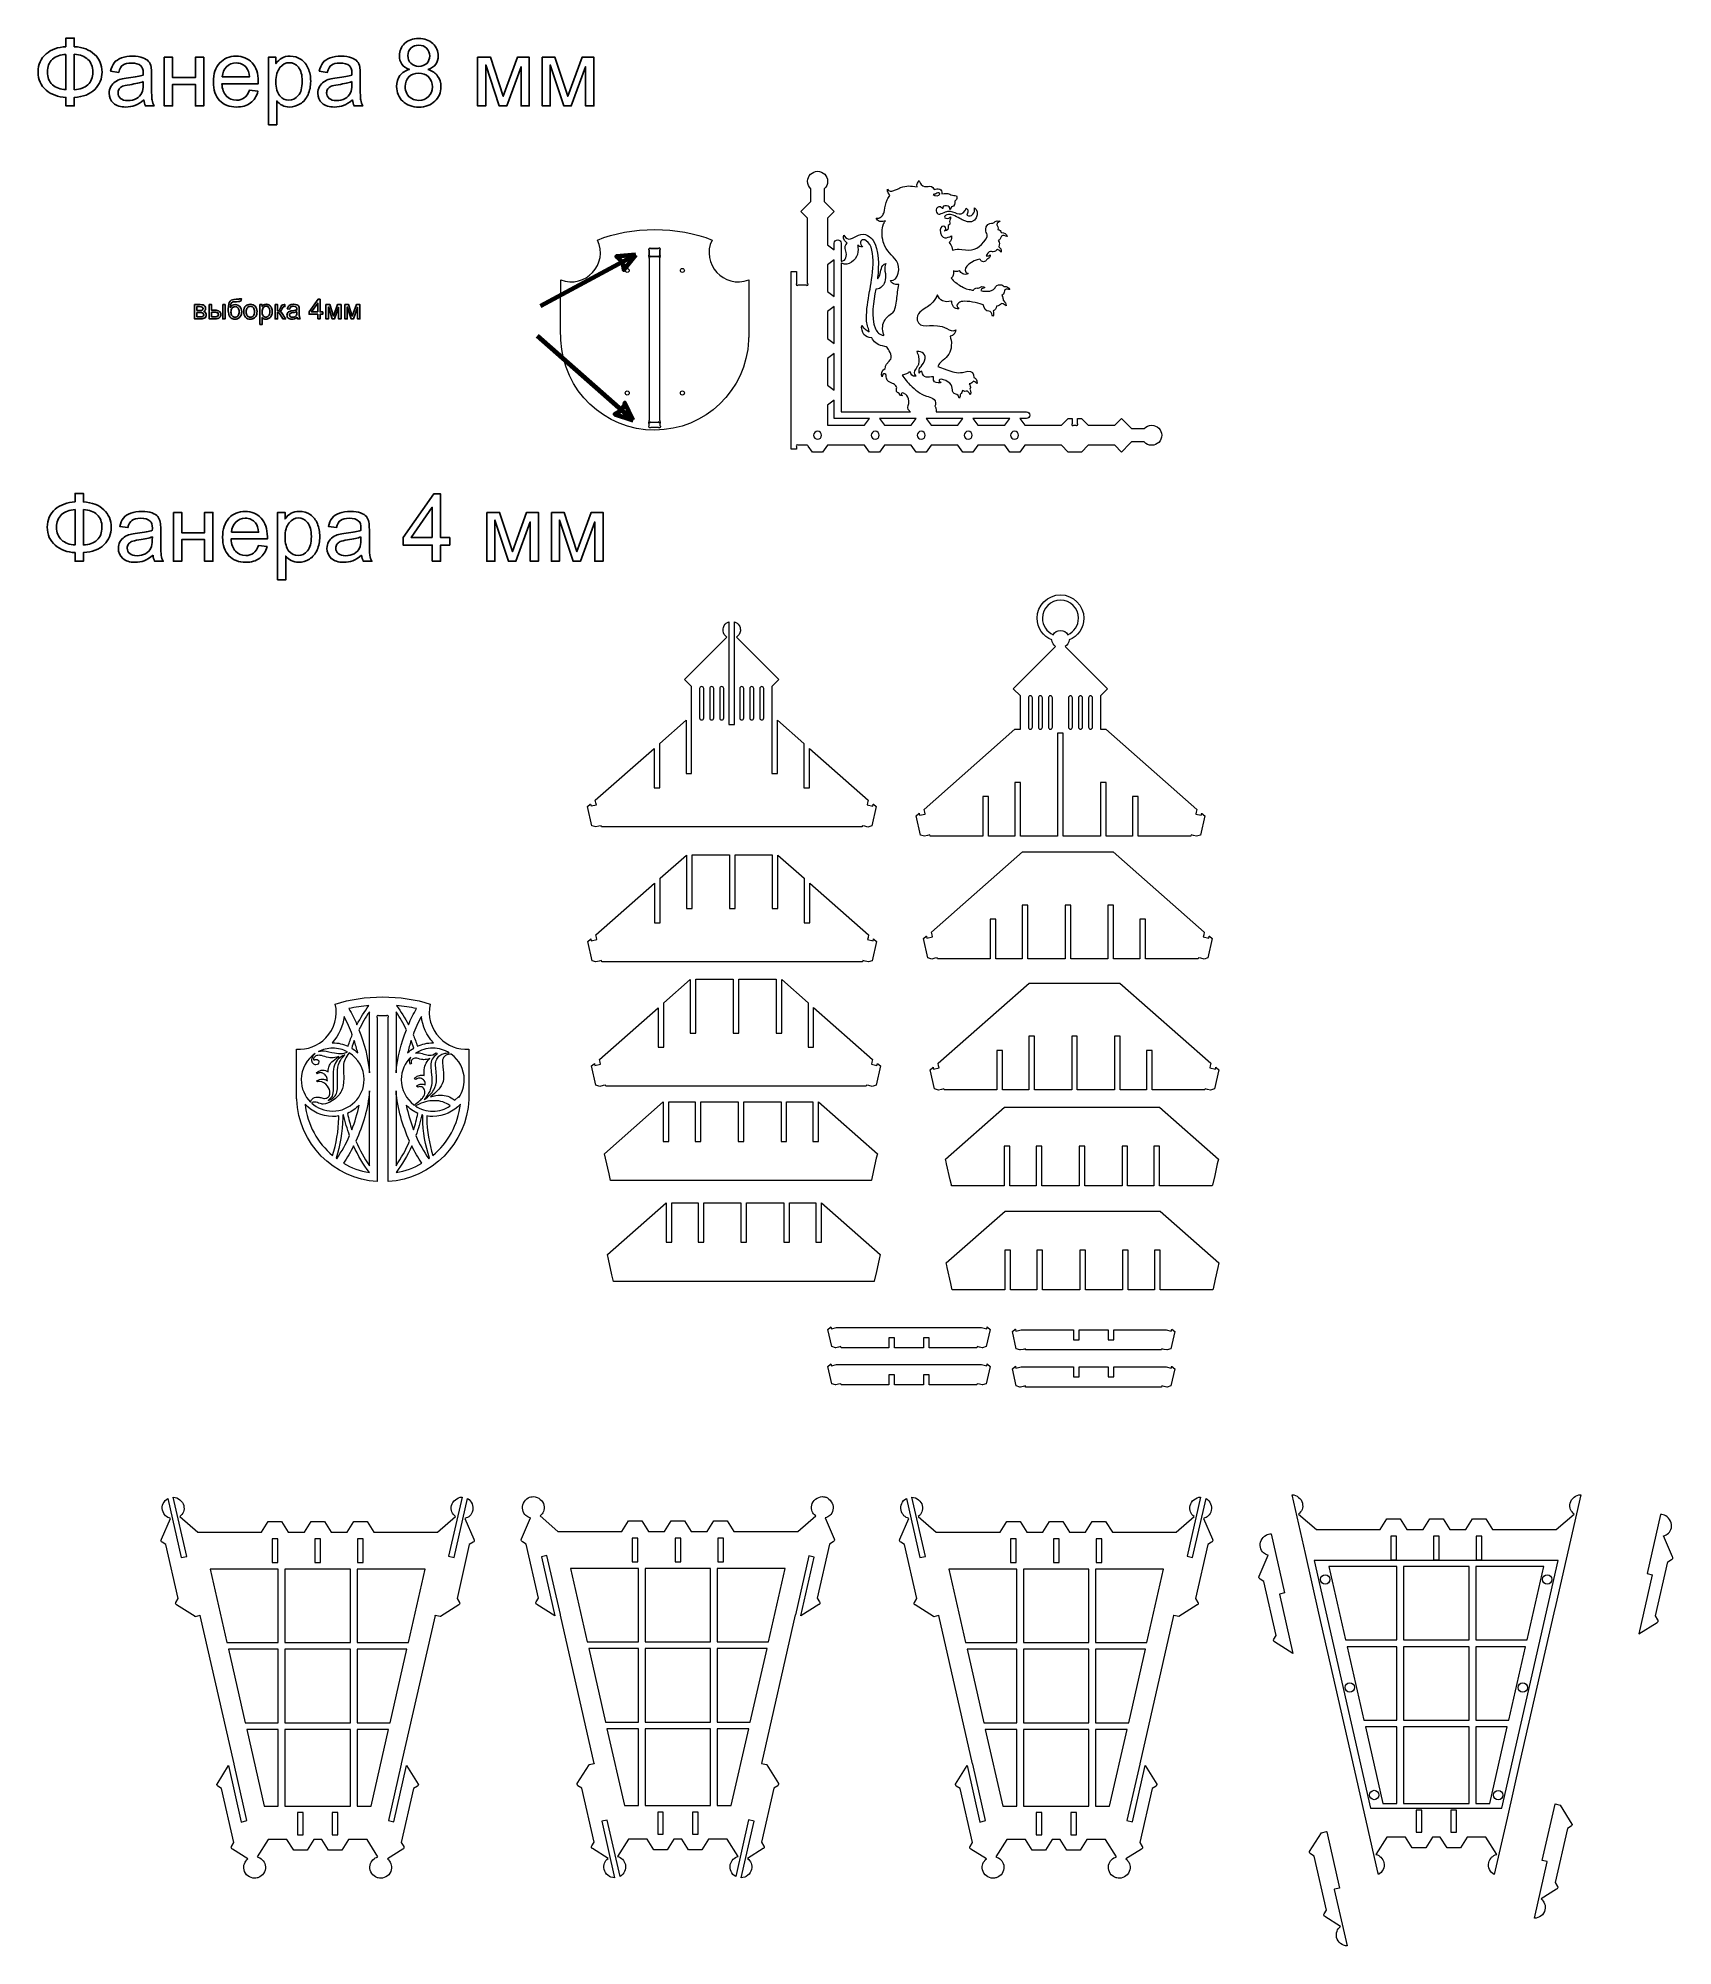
# Model space of a CAD drawing. Header units: inches. Extents: x 5.8 to 53.9, y -22.4 to 33.8.
import ezdxf

# ---------------------------------------------------------------- set-up
doc = ezdxf.new("R2010")
doc.units = ezdxf.units.IN
doc.header["$MEASUREMENT"] = 0
doc.layers.add('layer 1', color=7, linetype='Continuous')

msp = doc.modelspace()

# ---------------------------------------------------------------- linework, layer by layer
at = {"layer": 'layer 1', "color": 250, "lineweight": 20}
for centre, major_axis in [((23.116, 26.94), (0, 0.0591)), ((24.741, 26.94), (0, 0.0591)), ((23.116, 23.331), (0, 0.0591)), ((24.741, 23.331), (0, 0.0591)), ((43.681, -11.615), (0, 0.138)), ((50.221, -11.617), (0, 0.138)), ((44.403, -14.797), (0, 0.138)), ((49.499, -14.8), (0, 0.138)), ((45.124, -17.966), (0, 0.138)), ((48.778, -17.969), (0, 0.138))]:
    msp.add_ellipse(centre, major_axis=major_axis, ratio=1, dxfattribs=at)
at = {"layer": 'layer 1', "color": 144}
for points, knots in [([(6.58, 33.531), (6.58, 33.531), (6.58, 33.783), (6.58, 33.783), (6.58, 33.783), (6.58, 33.783), (6.826, 33.783), (6.826, 33.783), (6.826, 33.783), (6.826, 33.783), (6.826, 33.531), (6.826, 33.531), (6.826, 33.531), (7.079, 33.518), (7.278, 33.442), (7.424, 33.303), (7.424, 33.303), (7.57, 33.164), (7.643, 32.992), (7.643, 32.786), (7.643, 32.786), (7.643, 32.585), (7.572, 32.414), (7.431, 32.272), (7.431, 32.272), (7.289, 32.132), (7.088, 32.054), (6.826, 32.04), (6.826, 32.04), (6.826, 32.04), (6.826, 31.785), (6.826, 31.785), (6.826, 31.785), (6.826, 31.785), (6.58, 31.785), (6.58, 31.785), (6.58, 31.785), (6.58, 31.785), (6.58, 32.04), (6.58, 32.04), (6.58, 32.04), (6.346, 32.049), (6.15, 32.12), (5.994, 32.254), (5.994, 32.254), (5.839, 32.388), (5.761, 32.566), (5.761, 32.786), (5.761, 32.786), (5.761, 33.007), (5.839, 33.184), (5.994, 33.317), (5.994, 33.317), (6.149, 33.45), (6.345, 33.521), (6.58, 33.531)], [0, 0, 0, 0, 0.066667, 0.066667, 0.066667, 0.066667, 0.133333, 0.133333, 0.133333, 0.133333, 0.2, 0.2, 0.2, 0.2, 0.266667, 0.266667, 0.266667, 0.266667, 0.333333, 0.333333, 0.333333, 0.333333, 0.4, 0.4, 0.4, 0.4, 0.466667, 0.466667, 0.466667, 0.466667, 0.533333, 0.533333, 0.533333, 0.533333, 0.6, 0.6, 0.6, 0.6, 0.666667, 0.666667, 0.666667, 0.666667, 0.733333, 0.733333, 0.733333, 0.733333, 0.8, 0.8, 0.8, 0.8, 0.866667, 0.866667, 0.866667, 0.866667, 1, 1, 1, 1]), ([(16.7, 32.859), (16.599, 32.896), (16.525, 32.949), (16.476, 33.017), (16.476, 33.017), (16.427, 33.086), (16.403, 33.168), (16.403, 33.264), (16.403, 33.264), (16.403, 33.408), (16.454, 33.529), (16.558, 33.627), (16.558, 33.627), (16.662, 33.726), (16.799, 33.775), (16.971, 33.775), (16.971, 33.775), (17.144, 33.775), (17.283, 33.725), (17.388, 33.624), (17.388, 33.624), (17.493, 33.523), (17.546, 33.401), (17.546, 33.257), (17.546, 33.257), (17.546, 33.165), (17.522, 33.085), (17.474, 33.017), (17.474, 33.017), (17.426, 32.949), (17.353, 32.896), (17.255, 32.859), (17.255, 32.859), (17.376, 32.82), (17.468, 32.756), (17.531, 32.667), (17.531, 32.667), (17.594, 32.579), (17.626, 32.474), (17.626, 32.351), (17.626, 32.351), (17.626, 32.182), (17.566, 32.04), (17.447, 31.925), (17.447, 31.925), (17.327, 31.809), (17.169, 31.752), (16.974, 31.752), (16.974, 31.752), (16.779, 31.752), (16.622, 31.809), (16.502, 31.925), (16.502, 31.925), (16.382, 32.041), (16.322, 32.185), (16.322, 32.358), (16.322, 32.358), (16.322, 32.487), (16.355, 32.595), (16.421, 32.682), (16.421, 32.682), (16.486, 32.769), (16.579, 32.828), (16.7, 32.859)], [0, 0, 0, 0, 0.058824, 0.058824, 0.058824, 0.058824, 0.117647, 0.117647, 0.117647, 0.117647, 0.176471, 0.176471, 0.176471, 0.176471, 0.235294, 0.235294, 0.235294, 0.235294, 0.294118, 0.294118, 0.294118, 0.294118, 0.352941, 0.352941, 0.352941, 0.352941, 0.411765, 0.411765, 0.411765, 0.411765, 0.470588, 0.470588, 0.470588, 0.470588, 0.529412, 0.529412, 0.529412, 0.529412, 0.588235, 0.588235, 0.588235, 0.588235, 0.647059, 0.647059, 0.647059, 0.647059, 0.705882, 0.705882, 0.705882, 0.705882, 0.764706, 0.764706, 0.764706, 0.764706, 0.823529, 0.823529, 0.823529, 0.823529, 0.882353, 0.882353, 0.882353, 0.882353, 1, 1, 1, 1]), ([(6.58, 33.304), (6.417, 33.297), (6.285, 33.249), (6.184, 33.16), (6.184, 33.16), (6.083, 33.07), (6.032, 32.945), (6.032, 32.785), (6.032, 32.785), (6.032, 32.627), (6.082, 32.503), (6.181, 32.413), (6.181, 32.413), (6.281, 32.322), (6.414, 32.274), (6.58, 32.266), (6.58, 32.266), (6.58, 32.266), (6.58, 33.304), (6.58, 33.304)], [0, 0, 0, 0, 0.166667, 0.166667, 0.166667, 0.166667, 0.333333, 0.333333, 0.333333, 0.333333, 0.5, 0.5, 0.5, 0.5, 0.666667, 0.666667, 0.666667, 0.666667, 1, 1, 1, 1]), ([(6.826, 33.307), (6.826, 33.307), (6.826, 32.264), (6.826, 32.264), (6.826, 32.264), (6.996, 32.272), (7.128, 32.321), (7.226, 32.412), (7.226, 32.412), (7.323, 32.502), (7.371, 32.627), (7.371, 32.785), (7.371, 32.785), (7.371, 32.941), (7.324, 33.065), (7.228, 33.156), (7.228, 33.156), (7.133, 33.247), (6.999, 33.297), (6.826, 33.307)], [0, 0, 0, 0, 0.166667, 0.166667, 0.166667, 0.166667, 0.333333, 0.333333, 0.333333, 0.333333, 0.5, 0.5, 0.5, 0.5, 0.666667, 0.666667, 0.666667, 0.666667, 1, 1, 1, 1]), ([(8.875, 31.965), (8.785, 31.888), (8.698, 31.834), (8.614, 31.802), (8.614, 31.802), (8.531, 31.77), (8.441, 31.754), (8.345, 31.754), (8.345, 31.754), (8.188, 31.754), (8.066, 31.793), (7.981, 31.87), (7.981, 31.87), (7.896, 31.946), (7.854, 32.045), (7.854, 32.164), (7.854, 32.164), (7.854, 32.234), (7.87, 32.298), (7.902, 32.356), (7.902, 32.356), (7.934, 32.415), (7.976, 32.461), (8.028, 32.496), (8.028, 32.496), (8.08, 32.531), (8.138, 32.558), (8.203, 32.576), (8.203, 32.576), (8.251, 32.588), (8.324, 32.6), (8.42, 32.612), (8.42, 32.612), (8.617, 32.635), (8.762, 32.663), (8.855, 32.695), (8.855, 32.695), (8.855, 32.729), (8.856, 32.75), (8.856, 32.759), (8.856, 32.759), (8.856, 32.857), (8.833, 32.927), (8.787, 32.968), (8.787, 32.968), (8.724, 33.023), (8.632, 33.05), (8.509, 33.05), (8.509, 33.05), (8.394, 33.05), (8.309, 33.029), (8.255, 32.989), (8.255, 32.989), (8.2, 32.949), (8.16, 32.878), (8.134, 32.776), (8.134, 32.776), (8.134, 32.776), (7.896, 32.809), (7.896, 32.809), (7.896, 32.809), (7.917, 32.911), (7.953, 32.993), (8.003, 33.056), (8.003, 33.056), (8.052, 33.119), (8.124, 33.167), (8.218, 33.201), (8.218, 33.201), (8.312, 33.235), (8.421, 33.252), (8.545, 33.252), (8.545, 33.252), (8.668, 33.252), (8.768, 33.237), (8.845, 33.208), (8.845, 33.208), (8.921, 33.179), (8.978, 33.143), (9.014, 33.1), (9.014, 33.1), (9.05, 33.056), (9.075, 33), (9.09, 32.933), (9.09, 32.933), (9.098, 32.892), (9.102, 32.817), (9.102, 32.71), (9.102, 32.71), (9.102, 32.71), (9.102, 32.387), (9.102, 32.387), (9.102, 32.387), (9.102, 32.161), (9.107, 32.019), (9.117, 31.958), (9.117, 31.958), (9.127, 31.898), (9.147, 31.84), (9.177, 31.785), (9.177, 31.785), (9.177, 31.785), (8.922, 31.785), (8.922, 31.785), (8.922, 31.785), (8.898, 31.836), (8.882, 31.896), (8.875, 31.965)], [0, 0, 0, 0, 0.035714, 0.035714, 0.035714, 0.035714, 0.071429, 0.071429, 0.071429, 0.071429, 0.107143, 0.107143, 0.107143, 0.107143, 0.142857, 0.142857, 0.142857, 0.142857, 0.178571, 0.178571, 0.178571, 0.178571, 0.214286, 0.214286, 0.214286, 0.214286, 0.25, 0.25, 0.25, 0.25, 0.285714, 0.285714, 0.285714, 0.285714, 0.321429, 0.321429, 0.321429, 0.321429, 0.357143, 0.357143, 0.357143, 0.357143, 0.392857, 0.392857, 0.392857, 0.392857, 0.428571, 0.428571, 0.428571, 0.428571, 0.464286, 0.464286, 0.464286, 0.464286, 0.5, 0.5, 0.5, 0.5, 0.535714, 0.535714, 0.535714, 0.535714, 0.571429, 0.571429, 0.571429, 0.571429, 0.607143, 0.607143, 0.607143, 0.607143, 0.642857, 0.642857, 0.642857, 0.642857, 0.678571, 0.678571, 0.678571, 0.678571, 0.714286, 0.714286, 0.714286, 0.714286, 0.75, 0.75, 0.75, 0.75, 0.785714, 0.785714, 0.785714, 0.785714, 0.821429, 0.821429, 0.821429, 0.821429, 0.857143, 0.857143, 0.857143, 0.857143, 0.892857, 0.892857, 0.892857, 0.892857, 0.928571, 0.928571, 0.928571, 0.928571, 1, 1, 1, 1]), ([(9.476, 33.221), (9.476, 33.221), (9.72, 33.221), (9.72, 33.221), (9.72, 33.221), (9.72, 33.221), (9.72, 32.624), (9.72, 32.624), (9.72, 32.624), (9.72, 32.624), (10.395, 32.624), (10.395, 32.624), (10.395, 32.624), (10.395, 32.624), (10.395, 33.221), (10.395, 33.221), (10.395, 33.221), (10.395, 33.221), (10.639, 33.221), (10.639, 33.221), (10.639, 33.221), (10.639, 33.221), (10.639, 31.785), (10.639, 31.785), (10.639, 31.785), (10.639, 31.785), (10.395, 31.785), (10.395, 31.785), (10.395, 31.785), (10.395, 31.785), (10.395, 32.421), (10.395, 32.421), (10.395, 32.421), (10.395, 32.421), (9.72, 32.421), (9.72, 32.421), (9.72, 32.421), (9.72, 32.421), (9.72, 31.785), (9.72, 31.785), (9.72, 31.785), (9.72, 31.785), (9.476, 31.785), (9.476, 31.785), (9.476, 31.785), (9.476, 31.785), (9.476, 33.221), (9.476, 33.221)], [0, 0, 0, 0, 0.076923, 0.076923, 0.076923, 0.076923, 0.153846, 0.153846, 0.153846, 0.153846, 0.230769, 0.230769, 0.230769, 0.230769, 0.307692, 0.307692, 0.307692, 0.307692, 0.384615, 0.384615, 0.384615, 0.384615, 0.461538, 0.461538, 0.461538, 0.461538, 0.538462, 0.538462, 0.538462, 0.538462, 0.615385, 0.615385, 0.615385, 0.615385, 0.692308, 0.692308, 0.692308, 0.692308, 0.769231, 0.769231, 0.769231, 0.769231, 0.846154, 0.846154, 0.846154, 0.846154, 1, 1, 1, 1]), ([(11.984, 32.25), (11.984, 32.25), (12.236, 32.217), (12.236, 32.217), (12.236, 32.217), (12.197, 32.07), (12.124, 31.956), (12.017, 31.876), (12.017, 31.876), (11.91, 31.795), (11.773, 31.754), (11.607, 31.754), (11.607, 31.754), (11.397, 31.754), (11.231, 31.819), (11.108, 31.948), (11.108, 31.948), (10.986, 32.077), (10.924, 32.258), (10.924, 32.491), (10.924, 32.491), (10.924, 32.732), (10.986, 32.919), (11.11, 33.052), (11.11, 33.052), (11.234, 33.185), (11.395, 33.252), (11.593, 33.252), (11.593, 33.252), (11.785, 33.252), (11.941, 33.187), (12.062, 33.056), (12.062, 33.056), (12.184, 32.926), (12.245, 32.742), (12.245, 32.505), (12.245, 32.505), (12.245, 32.491), (12.244, 32.469), (12.243, 32.441), (12.243, 32.441), (12.243, 32.441), (11.173, 32.441), (11.173, 32.441), (11.173, 32.441), (11.183, 32.284), (11.227, 32.163), (11.307, 32.079), (11.307, 32.079), (11.387, 31.996), (11.487, 31.954), (11.607, 31.954), (11.607, 31.954), (11.696, 31.954), (11.772, 31.977), (11.835, 32.024), (11.835, 32.024), (11.898, 32.071), (11.948, 32.147), (11.984, 32.25)], [0, 0, 0, 0, 0.0625, 0.0625, 0.0625, 0.0625, 0.125, 0.125, 0.125, 0.125, 0.1875, 0.1875, 0.1875, 0.1875, 0.25, 0.25, 0.25, 0.25, 0.3125, 0.3125, 0.3125, 0.3125, 0.375, 0.375, 0.375, 0.375, 0.4375, 0.4375, 0.4375, 0.4375, 0.5, 0.5, 0.5, 0.5, 0.5625, 0.5625, 0.5625, 0.5625, 0.625, 0.625, 0.625, 0.625, 0.6875, 0.6875, 0.6875, 0.6875, 0.75, 0.75, 0.75, 0.75, 0.8125, 0.8125, 0.8125, 0.8125, 0.875, 0.875, 0.875, 0.875, 1, 1, 1, 1]), ([(12.544, 31.234), (12.544, 31.234), (12.544, 33.221), (12.544, 33.221), (12.544, 33.221), (12.544, 33.221), (12.765, 33.221), (12.765, 33.221), (12.765, 33.221), (12.765, 33.221), (12.765, 33.033), (12.765, 33.033), (12.765, 33.033), (12.818, 33.106), (12.877, 33.16), (12.943, 33.197), (12.943, 33.197), (13.008, 33.233), (13.088, 33.252), (13.182, 33.252), (13.182, 33.252), (13.304, 33.252), (13.412, 33.22), (13.506, 33.157), (13.506, 33.157), (13.599, 33.094), (13.67, 33.005), (13.718, 32.891), (13.718, 32.891), (13.766, 32.776), (13.79, 32.651), (13.79, 32.514), (13.79, 32.514), (13.79, 32.367), (13.763, 32.236), (13.711, 32.118), (13.711, 32.118), (13.658, 32.001), (13.581, 31.911), (13.481, 31.848), (13.481, 31.848), (13.381, 31.786), (13.275, 31.754), (13.164, 31.754), (13.164, 31.754), (13.083, 31.754), (13.01, 31.771), (12.946, 31.806), (12.946, 31.806), (12.882, 31.84), (12.829, 31.883), (12.788, 31.935), (12.788, 31.935), (12.788, 31.935), (12.788, 31.234), (12.788, 31.234), (12.788, 31.234), (12.788, 31.234), (12.544, 31.234), (12.544, 31.234)], [0, 0, 0, 0, 0.0625, 0.0625, 0.0625, 0.0625, 0.125, 0.125, 0.125, 0.125, 0.1875, 0.1875, 0.1875, 0.1875, 0.25, 0.25, 0.25, 0.25, 0.3125, 0.3125, 0.3125, 0.3125, 0.375, 0.375, 0.375, 0.375, 0.4375, 0.4375, 0.4375, 0.4375, 0.5, 0.5, 0.5, 0.5, 0.5625, 0.5625, 0.5625, 0.5625, 0.625, 0.625, 0.625, 0.625, 0.6875, 0.6875, 0.6875, 0.6875, 0.75, 0.75, 0.75, 0.75, 0.8125, 0.8125, 0.8125, 0.8125, 0.875, 0.875, 0.875, 0.875, 1, 1, 1, 1]), ([(15.022, 31.965), (14.931, 31.888), (14.844, 31.834), (14.761, 31.802), (14.761, 31.802), (14.677, 31.77), (14.588, 31.754), (14.492, 31.754), (14.492, 31.754), (14.334, 31.754), (14.213, 31.793), (14.128, 31.87), (14.128, 31.87), (14.043, 31.946), (14, 32.045), (14, 32.164), (14, 32.164), (14, 32.234), (14.016, 32.298), (14.048, 32.356), (14.048, 32.356), (14.081, 32.415), (14.123, 32.461), (14.174, 32.496), (14.174, 32.496), (14.226, 32.531), (14.284, 32.558), (14.35, 32.576), (14.35, 32.576), (14.397, 32.588), (14.47, 32.6), (14.566, 32.612), (14.566, 32.612), (14.763, 32.635), (14.908, 32.663), (15.001, 32.695), (15.001, 32.695), (15.002, 32.729), (15.002, 32.75), (15.002, 32.759), (15.002, 32.759), (15.002, 32.857), (14.979, 32.927), (14.933, 32.968), (14.933, 32.968), (14.871, 33.023), (14.778, 33.05), (14.655, 33.05), (14.655, 33.05), (14.54, 33.05), (14.456, 33.029), (14.401, 32.989), (14.401, 32.989), (14.346, 32.949), (14.306, 32.878), (14.28, 32.776), (14.28, 32.776), (14.28, 32.776), (14.042, 32.809), (14.042, 32.809), (14.042, 32.809), (14.064, 32.911), (14.099, 32.993), (14.149, 33.056), (14.149, 33.056), (14.199, 33.119), (14.271, 33.167), (14.365, 33.201), (14.365, 33.201), (14.458, 33.235), (14.568, 33.252), (14.691, 33.252), (14.691, 33.252), (14.814, 33.252), (14.914, 33.237), (14.991, 33.208), (14.991, 33.208), (15.068, 33.179), (15.124, 33.143), (15.16, 33.1), (15.16, 33.1), (15.196, 33.056), (15.222, 33), (15.237, 32.933), (15.237, 32.933), (15.244, 32.892), (15.249, 32.817), (15.249, 32.71), (15.249, 32.71), (15.249, 32.71), (15.249, 32.387), (15.249, 32.387), (15.249, 32.387), (15.249, 32.161), (15.254, 32.019), (15.264, 31.958), (15.264, 31.958), (15.273, 31.898), (15.294, 31.84), (15.323, 31.785), (15.323, 31.785), (15.323, 31.785), (15.069, 31.785), (15.069, 31.785), (15.069, 31.785), (15.044, 31.836), (15.029, 31.896), (15.022, 31.965)], [0, 0, 0, 0, 0.035714, 0.035714, 0.035714, 0.035714, 0.071429, 0.071429, 0.071429, 0.071429, 0.107143, 0.107143, 0.107143, 0.107143, 0.142857, 0.142857, 0.142857, 0.142857, 0.178571, 0.178571, 0.178571, 0.178571, 0.214286, 0.214286, 0.214286, 0.214286, 0.25, 0.25, 0.25, 0.25, 0.285714, 0.285714, 0.285714, 0.285714, 0.321429, 0.321429, 0.321429, 0.321429, 0.357143, 0.357143, 0.357143, 0.357143, 0.392857, 0.392857, 0.392857, 0.392857, 0.428571, 0.428571, 0.428571, 0.428571, 0.464286, 0.464286, 0.464286, 0.464286, 0.5, 0.5, 0.5, 0.5, 0.535714, 0.535714, 0.535714, 0.535714, 0.571429, 0.571429, 0.571429, 0.571429, 0.607143, 0.607143, 0.607143, 0.607143, 0.642857, 0.642857, 0.642857, 0.642857, 0.678571, 0.678571, 0.678571, 0.678571, 0.714286, 0.714286, 0.714286, 0.714286, 0.75, 0.75, 0.75, 0.75, 0.785714, 0.785714, 0.785714, 0.785714, 0.821429, 0.821429, 0.821429, 0.821429, 0.857143, 0.857143, 0.857143, 0.857143, 0.892857, 0.892857, 0.892857, 0.892857, 0.928571, 0.928571, 0.928571, 0.928571, 1, 1, 1, 1]), ([(16.652, 33.273), (16.652, 33.178), (16.682, 33.102), (16.741, 33.042), (16.741, 33.042), (16.801, 32.983), (16.88, 32.953), (16.977, 32.953), (16.977, 32.953), (17.072, 32.953), (17.148, 32.982), (17.208, 33.041), (17.208, 33.041), (17.267, 33.1), (17.297, 33.173), (17.297, 33.259), (17.297, 33.259), (17.297, 33.348), (17.266, 33.423), (17.205, 33.484), (17.205, 33.484), (17.144, 33.545), (17.067, 33.576), (16.974, 33.576), (16.974, 33.576), (16.881, 33.576), (16.804, 33.546), (16.743, 33.486), (16.743, 33.486), (16.682, 33.427), (16.652, 33.356), (16.652, 33.273)], [0, 0, 0, 0, 0.111111, 0.111111, 0.111111, 0.111111, 0.222222, 0.222222, 0.222222, 0.222222, 0.333333, 0.333333, 0.333333, 0.333333, 0.444444, 0.444444, 0.444444, 0.444444, 0.555556, 0.555556, 0.555556, 0.555556, 0.666667, 0.666667, 0.666667, 0.666667, 0.777778, 0.777778, 0.777778, 0.777778, 1, 1, 1, 1]), ([(18.708, 33.221), (18.708, 33.221), (19.083, 33.221), (19.083, 33.221), (19.083, 33.221), (19.083, 33.221), (19.463, 32.072), (19.463, 32.072), (19.463, 32.072), (19.463, 32.072), (19.883, 33.221), (19.883, 33.221), (19.883, 33.221), (19.883, 33.221), (20.231, 33.221), (20.231, 33.221), (20.231, 33.221), (20.231, 33.221), (20.231, 31.785), (20.231, 31.785), (20.231, 31.785), (20.231, 31.785), (19.987, 31.785), (19.987, 31.785), (19.987, 31.785), (19.987, 31.785), (19.987, 32.941), (19.987, 32.941), (19.987, 32.941), (19.987, 32.941), (19.564, 31.785), (19.564, 31.785), (19.564, 31.785), (19.564, 31.785), (19.346, 31.785), (19.346, 31.785), (19.346, 31.785), (19.346, 31.785), (18.946, 32.997), (18.946, 32.997), (18.946, 32.997), (18.946, 32.997), (18.946, 31.785), (18.946, 31.785), (18.946, 31.785), (18.946, 31.785), (18.708, 31.785), (18.708, 31.785), (18.708, 31.785), (18.708, 31.785), (18.708, 33.221), (18.708, 33.221)], [0, 0, 0, 0, 0.071429, 0.071429, 0.071429, 0.071429, 0.142857, 0.142857, 0.142857, 0.142857, 0.214286, 0.214286, 0.214286, 0.214286, 0.285714, 0.285714, 0.285714, 0.285714, 0.357143, 0.357143, 0.357143, 0.357143, 0.428571, 0.428571, 0.428571, 0.428571, 0.5, 0.5, 0.5, 0.5, 0.571429, 0.571429, 0.571429, 0.571429, 0.642857, 0.642857, 0.642857, 0.642857, 0.714286, 0.714286, 0.714286, 0.714286, 0.785714, 0.785714, 0.785714, 0.785714, 0.857143, 0.857143, 0.857143, 0.857143, 1, 1, 1, 1]), ([(20.611, 33.221), (20.611, 33.221), (20.986, 33.221), (20.986, 33.221), (20.986, 33.221), (20.986, 33.221), (21.365, 32.072), (21.365, 32.072), (21.365, 32.072), (21.365, 32.072), (21.786, 33.221), (21.786, 33.221), (21.786, 33.221), (21.786, 33.221), (22.133, 33.221), (22.133, 33.221), (22.133, 33.221), (22.133, 33.221), (22.133, 31.785), (22.133, 31.785), (22.133, 31.785), (22.133, 31.785), (21.89, 31.785), (21.89, 31.785), (21.89, 31.785), (21.89, 31.785), (21.89, 32.941), (21.89, 32.941), (21.89, 32.941), (21.89, 32.941), (21.467, 31.785), (21.467, 31.785), (21.467, 31.785), (21.467, 31.785), (21.249, 31.785), (21.249, 31.785), (21.249, 31.785), (21.249, 31.785), (20.849, 32.997), (20.849, 32.997), (20.849, 32.997), (20.849, 32.997), (20.849, 31.785), (20.849, 31.785), (20.849, 31.785), (20.849, 31.785), (20.611, 31.785), (20.611, 31.785), (20.611, 31.785), (20.611, 31.785), (20.611, 33.221), (20.611, 33.221)], [0, 0, 0, 0, 0.071429, 0.071429, 0.071429, 0.071429, 0.142857, 0.142857, 0.142857, 0.142857, 0.214286, 0.214286, 0.214286, 0.214286, 0.285714, 0.285714, 0.285714, 0.285714, 0.357143, 0.357143, 0.357143, 0.357143, 0.428571, 0.428571, 0.428571, 0.428571, 0.5, 0.5, 0.5, 0.5, 0.571429, 0.571429, 0.571429, 0.571429, 0.642857, 0.642857, 0.642857, 0.642857, 0.714286, 0.714286, 0.714286, 0.714286, 0.785714, 0.785714, 0.785714, 0.785714, 0.857143, 0.857143, 0.857143, 0.857143, 1, 1, 1, 1]), ([(11.187, 32.64), (11.187, 32.64), (11.987, 32.64), (11.987, 32.64), (11.987, 32.64), (11.977, 32.761), (11.946, 32.851), (11.895, 32.912), (11.895, 32.912), (11.818, 33.005), (11.718, 33.053), (11.595, 33.053), (11.595, 33.053), (11.483, 33.053), (11.389, 33.015), (11.313, 32.94), (11.313, 32.94), (11.238, 32.866), (11.196, 32.766), (11.187, 32.64)], [0, 0, 0, 0, 0.166667, 0.166667, 0.166667, 0.166667, 0.333333, 0.333333, 0.333333, 0.333333, 0.5, 0.5, 0.5, 0.5, 0.666667, 0.666667, 0.666667, 0.666667, 1, 1, 1, 1]), ([(12.765, 32.494), (12.765, 32.31), (12.803, 32.174), (12.877, 32.086), (12.877, 32.086), (12.952, 31.998), (13.042, 31.954), (13.148, 31.954), (13.148, 31.954), (13.256, 31.954), (13.348, 31.999), (13.425, 32.091), (13.425, 32.091), (13.502, 32.182), (13.54, 32.323), (13.54, 32.515), (13.54, 32.515), (13.54, 32.697), (13.503, 32.834), (13.428, 32.925), (13.428, 32.925), (13.353, 33.016), (13.263, 33.061), (13.159, 33.061), (13.159, 33.061), (13.056, 33.061), (12.964, 33.012), (12.885, 32.916), (12.885, 32.916), (12.805, 32.819), (12.765, 32.679), (12.765, 32.494)], [0, 0, 0, 0, 0.111111, 0.111111, 0.111111, 0.111111, 0.222222, 0.222222, 0.222222, 0.222222, 0.333333, 0.333333, 0.333333, 0.333333, 0.444444, 0.444444, 0.444444, 0.444444, 0.555556, 0.555556, 0.555556, 0.555556, 0.666667, 0.666667, 0.666667, 0.666667, 0.777778, 0.777778, 0.777778, 0.777778, 1, 1, 1, 1]), ([(16.572, 32.356), (16.572, 32.287), (16.588, 32.22), (16.62, 32.155), (16.62, 32.155), (16.652, 32.09), (16.701, 32.04), (16.767, 32.004), (16.767, 32.004), (16.832, 31.969), (16.902, 31.951), (16.976, 31.951), (16.976, 31.951), (17.093, 31.951), (17.189, 31.988), (17.264, 32.063), (17.264, 32.063), (17.34, 32.138), (17.377, 32.233), (17.377, 32.348), (17.377, 32.348), (17.377, 32.465), (17.338, 32.562), (17.261, 32.639), (17.261, 32.639), (17.184, 32.715), (17.086, 32.754), (16.968, 32.754), (16.968, 32.754), (16.853, 32.754), (16.758, 32.716), (16.684, 32.64), (16.684, 32.64), (16.609, 32.564), (16.572, 32.47), (16.572, 32.356)], [0, 0, 0, 0, 0.1, 0.1, 0.1, 0.1, 0.2, 0.2, 0.2, 0.2, 0.3, 0.3, 0.3, 0.3, 0.4, 0.4, 0.4, 0.4, 0.5, 0.5, 0.5, 0.5, 0.6, 0.6, 0.6, 0.6, 0.7, 0.7, 0.7, 0.7, 0.8, 0.8, 0.8, 0.8, 1, 1, 1, 1]), ([(8.856, 32.504), (8.767, 32.469), (8.634, 32.438), (8.457, 32.413), (8.457, 32.413), (8.357, 32.399), (8.286, 32.383), (8.244, 32.365), (8.244, 32.365), (8.203, 32.347), (8.171, 32.32), (8.148, 32.286), (8.148, 32.286), (8.126, 32.252), (8.114, 32.213), (8.114, 32.171), (8.114, 32.171), (8.114, 32.107), (8.139, 32.053), (8.188, 32.01), (8.188, 32.01), (8.237, 31.967), (8.309, 31.945), (8.404, 31.945), (8.404, 31.945), (8.497, 31.945), (8.581, 31.966), (8.654, 32.007), (8.654, 32.007), (8.727, 32.047), (8.781, 32.103), (8.815, 32.174), (8.815, 32.174), (8.842, 32.229), (8.855, 32.309), (8.855, 32.416), (8.855, 32.416), (8.855, 32.416), (8.856, 32.504), (8.856, 32.504)], [0, 0, 0, 0, 0.090909, 0.090909, 0.090909, 0.090909, 0.181818, 0.181818, 0.181818, 0.181818, 0.272727, 0.272727, 0.272727, 0.272727, 0.363636, 0.363636, 0.363636, 0.363636, 0.454545, 0.454545, 0.454545, 0.454545, 0.545455, 0.545455, 0.545455, 0.545455, 0.636364, 0.636364, 0.636364, 0.636364, 0.727273, 0.727273, 0.727273, 0.727273, 0.818182, 0.818182, 0.818182, 0.818182, 1, 1, 1, 1]), ([(15.002, 32.504), (14.914, 32.469), (14.781, 32.438), (14.604, 32.413), (14.604, 32.413), (14.503, 32.399), (14.432, 32.383), (14.391, 32.365), (14.391, 32.365), (14.349, 32.347), (14.317, 32.32), (14.295, 32.286), (14.295, 32.286), (14.272, 32.252), (14.26, 32.213), (14.26, 32.171), (14.26, 32.171), (14.26, 32.107), (14.285, 32.053), (14.334, 32.01), (14.334, 32.01), (14.384, 31.967), (14.456, 31.945), (14.55, 31.945), (14.55, 31.945), (14.644, 31.945), (14.727, 31.966), (14.801, 32.007), (14.801, 32.007), (14.874, 32.047), (14.928, 32.103), (14.962, 32.174), (14.962, 32.174), (14.988, 32.229), (15.001, 32.309), (15.001, 32.416), (15.001, 32.416), (15.001, 32.416), (15.002, 32.504), (15.002, 32.504)], [0, 0, 0, 0, 0.090909, 0.090909, 0.090909, 0.090909, 0.181818, 0.181818, 0.181818, 0.181818, 0.272727, 0.272727, 0.272727, 0.272727, 0.363636, 0.363636, 0.363636, 0.363636, 0.454545, 0.454545, 0.454545, 0.454545, 0.545455, 0.545455, 0.545455, 0.545455, 0.636364, 0.636364, 0.636364, 0.636364, 0.727273, 0.727273, 0.727273, 0.727273, 0.818182, 0.818182, 0.818182, 0.818182, 1, 1, 1, 1]), ([(6.85, 20.122), (6.85, 20.122), (6.85, 20.374), (6.85, 20.374), (6.85, 20.374), (6.85, 20.374), (7.096, 20.374), (7.096, 20.374), (7.096, 20.374), (7.096, 20.374), (7.096, 20.122), (7.096, 20.122), (7.096, 20.122), (7.348, 20.108), (7.548, 20.032), (7.693, 19.893), (7.693, 19.893), (7.84, 19.755), (7.913, 19.582), (7.913, 19.377), (7.913, 19.377), (7.913, 19.175), (7.842, 19.004), (7.7, 18.863), (7.7, 18.863), (7.559, 18.722), (7.358, 18.644), (7.096, 18.63), (7.096, 18.63), (7.096, 18.63), (7.096, 18.375), (7.096, 18.375), (7.096, 18.375), (7.096, 18.375), (6.85, 18.375), (6.85, 18.375), (6.85, 18.375), (6.85, 18.375), (6.85, 18.63), (6.85, 18.63), (6.85, 18.63), (6.615, 18.639), (6.42, 18.711), (6.264, 18.845), (6.264, 18.845), (6.108, 18.979), (6.03, 19.156), (6.03, 19.377), (6.03, 19.377), (6.03, 19.598), (6.108, 19.775), (6.264, 19.908), (6.264, 19.908), (6.419, 20.041), (6.614, 20.112), (6.85, 20.122)], [0, 0, 0, 0, 0.066667, 0.066667, 0.066667, 0.066667, 0.133333, 0.133333, 0.133333, 0.133333, 0.2, 0.2, 0.2, 0.2, 0.266667, 0.266667, 0.266667, 0.266667, 0.333333, 0.333333, 0.333333, 0.333333, 0.4, 0.4, 0.4, 0.4, 0.466667, 0.466667, 0.466667, 0.466667, 0.533333, 0.533333, 0.533333, 0.533333, 0.6, 0.6, 0.6, 0.6, 0.666667, 0.666667, 0.666667, 0.666667, 0.733333, 0.733333, 0.733333, 0.733333, 0.8, 0.8, 0.8, 0.8, 0.866667, 0.866667, 0.866667, 0.866667, 1, 1, 1, 1]), ([(17.373, 18.375), (17.373, 18.375), (17.373, 18.849), (17.373, 18.849), (17.373, 18.849), (17.373, 18.849), (16.512, 18.849), (16.512, 18.849), (16.512, 18.849), (16.512, 18.849), (16.512, 19.073), (16.512, 19.073), (16.512, 19.073), (16.512, 19.073), (17.417, 20.357), (17.417, 20.357), (17.417, 20.357), (17.417, 20.357), (17.616, 20.357), (17.616, 20.357), (17.616, 20.357), (17.616, 20.357), (17.616, 19.073), (17.616, 19.073), (17.616, 19.073), (17.616, 19.073), (17.885, 19.073), (17.885, 19.073), (17.885, 19.073), (17.885, 19.073), (17.885, 18.849), (17.885, 18.849), (17.885, 18.849), (17.885, 18.849), (17.616, 18.849), (17.616, 18.849), (17.616, 18.849), (17.616, 18.849), (17.616, 18.375), (17.616, 18.375), (17.616, 18.375), (17.616, 18.375), (17.373, 18.375), (17.373, 18.375)], [0, 0, 0, 0, 0.083333, 0.083333, 0.083333, 0.083333, 0.166667, 0.166667, 0.166667, 0.166667, 0.25, 0.25, 0.25, 0.25, 0.333333, 0.333333, 0.333333, 0.333333, 0.416667, 0.416667, 0.416667, 0.416667, 0.5, 0.5, 0.5, 0.5, 0.583333, 0.583333, 0.583333, 0.583333, 0.666667, 0.666667, 0.666667, 0.666667, 0.75, 0.75, 0.75, 0.75, 0.833333, 0.833333, 0.833333, 0.833333, 1, 1, 1, 1]), ([(6.85, 19.895), (6.686, 19.887), (6.554, 19.839), (6.453, 19.75), (6.453, 19.75), (6.352, 19.66), (6.302, 19.536), (6.302, 19.376), (6.302, 19.376), (6.302, 19.218), (6.352, 19.093), (6.451, 19.003), (6.451, 19.003), (6.551, 18.913), (6.684, 18.864), (6.85, 18.857), (6.85, 18.857), (6.85, 18.857), (6.85, 19.895), (6.85, 19.895)], [0, 0, 0, 0, 0.166667, 0.166667, 0.166667, 0.166667, 0.333333, 0.333333, 0.333333, 0.333333, 0.5, 0.5, 0.5, 0.5, 0.666667, 0.666667, 0.666667, 0.666667, 1, 1, 1, 1]), ([(7.096, 19.898), (7.096, 19.898), (7.096, 18.854), (7.096, 18.854), (7.096, 18.854), (7.265, 18.862), (7.398, 18.912), (7.496, 19.002), (7.496, 19.002), (7.593, 19.093), (7.641, 19.217), (7.641, 19.376), (7.641, 19.376), (7.641, 19.532), (7.594, 19.655), (7.498, 19.746), (7.498, 19.746), (7.403, 19.837), (7.269, 19.887), (7.096, 19.898)], [0, 0, 0, 0, 0.166667, 0.166667, 0.166667, 0.166667, 0.333333, 0.333333, 0.333333, 0.333333, 0.5, 0.5, 0.5, 0.5, 0.666667, 0.666667, 0.666667, 0.666667, 1, 1, 1, 1]), ([(9.145, 18.555), (9.055, 18.478), (8.968, 18.424), (8.884, 18.392), (8.884, 18.392), (8.801, 18.36), (8.711, 18.345), (8.615, 18.345), (8.615, 18.345), (8.457, 18.345), (8.336, 18.383), (8.251, 18.46), (8.251, 18.46), (8.166, 18.537), (8.124, 18.635), (8.124, 18.754), (8.124, 18.754), (8.124, 18.825), (8.14, 18.889), (8.172, 18.947), (8.172, 18.947), (8.204, 19.005), (8.246, 19.051), (8.298, 19.086), (8.298, 19.086), (8.35, 19.121), (8.408, 19.148), (8.473, 19.166), (8.473, 19.166), (8.521, 19.178), (8.593, 19.19), (8.69, 19.202), (8.69, 19.202), (8.886, 19.225), (9.032, 19.254), (9.124, 19.286), (9.124, 19.286), (9.125, 19.319), (9.126, 19.34), (9.126, 19.349), (9.126, 19.349), (9.126, 19.448), (9.103, 19.517), (9.057, 19.558), (9.057, 19.558), (8.994, 19.613), (8.902, 19.64), (8.779, 19.64), (8.779, 19.64), (8.664, 19.64), (8.579, 19.62), (8.525, 19.58), (8.525, 19.58), (8.47, 19.54), (8.43, 19.469), (8.403, 19.366), (8.403, 19.366), (8.403, 19.366), (8.165, 19.399), (8.165, 19.399), (8.165, 19.399), (8.187, 19.501), (8.223, 19.584), (8.272, 19.647), (8.272, 19.647), (8.322, 19.709), (8.394, 19.757), (8.488, 19.791), (8.488, 19.791), (8.582, 19.825), (8.691, 19.842), (8.815, 19.842), (8.815, 19.842), (8.938, 19.842), (9.038, 19.828), (9.115, 19.799), (9.115, 19.799), (9.191, 19.77), (9.248, 19.734), (9.284, 19.69), (9.284, 19.69), (9.32, 19.646), (9.345, 19.591), (9.36, 19.524), (9.36, 19.524), (9.368, 19.482), (9.372, 19.408), (9.372, 19.3), (9.372, 19.3), (9.372, 19.3), (9.372, 18.977), (9.372, 18.977), (9.372, 18.977), (9.372, 18.752), (9.377, 18.609), (9.387, 18.549), (9.387, 18.549), (9.397, 18.488), (9.417, 18.431), (9.447, 18.375), (9.447, 18.375), (9.447, 18.375), (9.192, 18.375), (9.192, 18.375), (9.192, 18.375), (9.168, 18.426), (9.152, 18.486), (9.145, 18.555)], [0, 0, 0, 0, 0.035714, 0.035714, 0.035714, 0.035714, 0.071429, 0.071429, 0.071429, 0.071429, 0.107143, 0.107143, 0.107143, 0.107143, 0.142857, 0.142857, 0.142857, 0.142857, 0.178571, 0.178571, 0.178571, 0.178571, 0.214286, 0.214286, 0.214286, 0.214286, 0.25, 0.25, 0.25, 0.25, 0.285714, 0.285714, 0.285714, 0.285714, 0.321429, 0.321429, 0.321429, 0.321429, 0.357143, 0.357143, 0.357143, 0.357143, 0.392857, 0.392857, 0.392857, 0.392857, 0.428571, 0.428571, 0.428571, 0.428571, 0.464286, 0.464286, 0.464286, 0.464286, 0.5, 0.5, 0.5, 0.5, 0.535714, 0.535714, 0.535714, 0.535714, 0.571429, 0.571429, 0.571429, 0.571429, 0.607143, 0.607143, 0.607143, 0.607143, 0.642857, 0.642857, 0.642857, 0.642857, 0.678571, 0.678571, 0.678571, 0.678571, 0.714286, 0.714286, 0.714286, 0.714286, 0.75, 0.75, 0.75, 0.75, 0.785714, 0.785714, 0.785714, 0.785714, 0.821429, 0.821429, 0.821429, 0.821429, 0.857143, 0.857143, 0.857143, 0.857143, 0.892857, 0.892857, 0.892857, 0.892857, 0.928571, 0.928571, 0.928571, 0.928571, 1, 1, 1, 1]), ([(9.746, 19.812), (9.746, 19.812), (9.99, 19.812), (9.99, 19.812), (9.99, 19.812), (9.99, 19.812), (9.99, 19.214), (9.99, 19.214), (9.99, 19.214), (9.99, 19.214), (10.665, 19.214), (10.665, 19.214), (10.665, 19.214), (10.665, 19.214), (10.665, 19.812), (10.665, 19.812), (10.665, 19.812), (10.665, 19.812), (10.909, 19.812), (10.909, 19.812), (10.909, 19.812), (10.909, 19.812), (10.909, 18.375), (10.909, 18.375), (10.909, 18.375), (10.909, 18.375), (10.665, 18.375), (10.665, 18.375), (10.665, 18.375), (10.665, 18.375), (10.665, 19.012), (10.665, 19.012), (10.665, 19.012), (10.665, 19.012), (9.99, 19.012), (9.99, 19.012), (9.99, 19.012), (9.99, 19.012), (9.99, 18.375), (9.99, 18.375), (9.99, 18.375), (9.99, 18.375), (9.746, 18.375), (9.746, 18.375), (9.746, 18.375), (9.746, 18.375), (9.746, 19.812), (9.746, 19.812)], [0, 0, 0, 0, 0.076923, 0.076923, 0.076923, 0.076923, 0.153846, 0.153846, 0.153846, 0.153846, 0.230769, 0.230769, 0.230769, 0.230769, 0.307692, 0.307692, 0.307692, 0.307692, 0.384615, 0.384615, 0.384615, 0.384615, 0.461538, 0.461538, 0.461538, 0.461538, 0.538462, 0.538462, 0.538462, 0.538462, 0.615385, 0.615385, 0.615385, 0.615385, 0.692308, 0.692308, 0.692308, 0.692308, 0.769231, 0.769231, 0.769231, 0.769231, 0.846154, 0.846154, 0.846154, 0.846154, 1, 1, 1, 1]), ([(12.254, 18.84), (12.254, 18.84), (12.506, 18.807), (12.506, 18.807), (12.506, 18.807), (12.467, 18.661), (12.394, 18.547), (12.287, 18.466), (12.287, 18.466), (12.18, 18.385), (12.043, 18.345), (11.876, 18.345), (11.876, 18.345), (11.667, 18.345), (11.501, 18.409), (11.378, 18.539), (11.378, 18.539), (11.256, 18.667), (11.194, 18.849), (11.194, 19.081), (11.194, 19.081), (11.194, 19.322), (11.256, 19.51), (11.38, 19.642), (11.38, 19.642), (11.504, 19.776), (11.665, 19.842), (11.863, 19.842), (11.863, 19.842), (12.055, 19.842), (12.211, 19.777), (12.332, 19.647), (12.332, 19.647), (12.454, 19.516), (12.514, 19.332), (12.514, 19.096), (12.514, 19.096), (12.514, 19.081), (12.514, 19.06), (12.513, 19.031), (12.513, 19.031), (12.513, 19.031), (11.443, 19.031), (11.443, 19.031), (11.443, 19.031), (11.453, 18.874), (11.497, 18.753), (11.577, 18.67), (11.577, 18.67), (11.657, 18.586), (11.757, 18.544), (11.876, 18.544), (11.876, 18.544), (11.965, 18.544), (12.042, 18.568), (12.104, 18.615), (12.104, 18.615), (12.168, 18.662), (12.217, 18.737), (12.254, 18.84)], [0, 0, 0, 0, 0.0625, 0.0625, 0.0625, 0.0625, 0.125, 0.125, 0.125, 0.125, 0.1875, 0.1875, 0.1875, 0.1875, 0.25, 0.25, 0.25, 0.25, 0.3125, 0.3125, 0.3125, 0.3125, 0.375, 0.375, 0.375, 0.375, 0.4375, 0.4375, 0.4375, 0.4375, 0.5, 0.5, 0.5, 0.5, 0.5625, 0.5625, 0.5625, 0.5625, 0.625, 0.625, 0.625, 0.625, 0.6875, 0.6875, 0.6875, 0.6875, 0.75, 0.75, 0.75, 0.75, 0.8125, 0.8125, 0.8125, 0.8125, 0.875, 0.875, 0.875, 0.875, 1, 1, 1, 1]), ([(12.814, 17.824), (12.814, 17.824), (12.814, 19.812), (12.814, 19.812), (12.814, 19.812), (12.814, 19.812), (13.035, 19.812), (13.035, 19.812), (13.035, 19.812), (13.035, 19.812), (13.035, 19.623), (13.035, 19.623), (13.035, 19.623), (13.087, 19.696), (13.146, 19.751), (13.212, 19.787), (13.212, 19.787), (13.278, 19.824), (13.358, 19.842), (13.451, 19.842), (13.451, 19.842), (13.574, 19.842), (13.682, 19.811), (13.776, 19.748), (13.776, 19.748), (13.869, 19.685), (13.94, 19.596), (13.988, 19.481), (13.988, 19.481), (14.035, 19.367), (14.059, 19.241), (14.059, 19.104), (14.059, 19.104), (14.059, 18.958), (14.033, 18.826), (13.98, 18.708), (13.98, 18.708), (13.928, 18.591), (13.851, 18.501), (13.751, 18.438), (13.751, 18.438), (13.651, 18.376), (13.545, 18.345), (13.434, 18.345), (13.434, 18.345), (13.353, 18.345), (13.28, 18.362), (13.216, 18.396), (13.216, 18.396), (13.151, 18.43), (13.099, 18.473), (13.057, 18.525), (13.057, 18.525), (13.057, 18.525), (13.057, 17.824), (13.057, 17.824), (13.057, 17.824), (13.057, 17.824), (12.814, 17.824), (12.814, 17.824)], [0, 0, 0, 0, 0.0625, 0.0625, 0.0625, 0.0625, 0.125, 0.125, 0.125, 0.125, 0.1875, 0.1875, 0.1875, 0.1875, 0.25, 0.25, 0.25, 0.25, 0.3125, 0.3125, 0.3125, 0.3125, 0.375, 0.375, 0.375, 0.375, 0.4375, 0.4375, 0.4375, 0.4375, 0.5, 0.5, 0.5, 0.5, 0.5625, 0.5625, 0.5625, 0.5625, 0.625, 0.625, 0.625, 0.625, 0.6875, 0.6875, 0.6875, 0.6875, 0.75, 0.75, 0.75, 0.75, 0.8125, 0.8125, 0.8125, 0.8125, 0.875, 0.875, 0.875, 0.875, 1, 1, 1, 1]), ([(15.291, 18.555), (15.201, 18.478), (15.114, 18.424), (15.03, 18.392), (15.03, 18.392), (14.947, 18.36), (14.857, 18.345), (14.761, 18.345), (14.761, 18.345), (14.604, 18.345), (14.482, 18.383), (14.397, 18.46), (14.397, 18.46), (14.313, 18.537), (14.27, 18.635), (14.27, 18.754), (14.27, 18.754), (14.27, 18.825), (14.286, 18.889), (14.318, 18.947), (14.318, 18.947), (14.35, 19.005), (14.392, 19.051), (14.444, 19.086), (14.444, 19.086), (14.496, 19.121), (14.554, 19.148), (14.619, 19.166), (14.619, 19.166), (14.667, 19.178), (14.74, 19.19), (14.836, 19.202), (14.836, 19.202), (15.033, 19.225), (15.178, 19.254), (15.271, 19.286), (15.271, 19.286), (15.272, 19.319), (15.272, 19.34), (15.272, 19.349), (15.272, 19.349), (15.272, 19.448), (15.249, 19.517), (15.203, 19.558), (15.203, 19.558), (15.141, 19.613), (15.048, 19.64), (14.925, 19.64), (14.925, 19.64), (14.81, 19.64), (14.725, 19.62), (14.671, 19.58), (14.671, 19.58), (14.616, 19.54), (14.576, 19.469), (14.55, 19.366), (14.55, 19.366), (14.55, 19.366), (14.312, 19.399), (14.312, 19.399), (14.312, 19.399), (14.333, 19.501), (14.369, 19.584), (14.419, 19.647), (14.419, 19.647), (14.468, 19.709), (14.54, 19.757), (14.635, 19.791), (14.635, 19.791), (14.728, 19.825), (14.837, 19.842), (14.961, 19.842), (14.961, 19.842), (15.084, 19.842), (15.184, 19.828), (15.261, 19.799), (15.261, 19.799), (15.338, 19.77), (15.394, 19.734), (15.43, 19.69), (15.43, 19.69), (15.466, 19.646), (15.492, 19.591), (15.506, 19.524), (15.506, 19.524), (15.514, 19.482), (15.518, 19.408), (15.518, 19.3), (15.518, 19.3), (15.518, 19.3), (15.518, 18.977), (15.518, 18.977), (15.518, 18.977), (15.518, 18.752), (15.523, 18.609), (15.534, 18.549), (15.534, 18.549), (15.543, 18.488), (15.564, 18.431), (15.593, 18.375), (15.593, 18.375), (15.593, 18.375), (15.338, 18.375), (15.338, 18.375), (15.338, 18.375), (15.314, 18.426), (15.298, 18.486), (15.291, 18.555)], [0, 0, 0, 0, 0.035714, 0.035714, 0.035714, 0.035714, 0.071429, 0.071429, 0.071429, 0.071429, 0.107143, 0.107143, 0.107143, 0.107143, 0.142857, 0.142857, 0.142857, 0.142857, 0.178571, 0.178571, 0.178571, 0.178571, 0.214286, 0.214286, 0.214286, 0.214286, 0.25, 0.25, 0.25, 0.25, 0.285714, 0.285714, 0.285714, 0.285714, 0.321429, 0.321429, 0.321429, 0.321429, 0.357143, 0.357143, 0.357143, 0.357143, 0.392857, 0.392857, 0.392857, 0.392857, 0.428571, 0.428571, 0.428571, 0.428571, 0.464286, 0.464286, 0.464286, 0.464286, 0.5, 0.5, 0.5, 0.5, 0.535714, 0.535714, 0.535714, 0.535714, 0.571429, 0.571429, 0.571429, 0.571429, 0.607143, 0.607143, 0.607143, 0.607143, 0.642857, 0.642857, 0.642857, 0.642857, 0.678571, 0.678571, 0.678571, 0.678571, 0.714286, 0.714286, 0.714286, 0.714286, 0.75, 0.75, 0.75, 0.75, 0.785714, 0.785714, 0.785714, 0.785714, 0.821429, 0.821429, 0.821429, 0.821429, 0.857143, 0.857143, 0.857143, 0.857143, 0.892857, 0.892857, 0.892857, 0.892857, 0.928571, 0.928571, 0.928571, 0.928571, 1, 1, 1, 1]), ([(17.373, 19.073), (17.373, 19.073), (17.373, 19.964), (17.373, 19.964), (17.373, 19.964), (17.373, 19.964), (16.751, 19.073), (16.751, 19.073), (16.751, 19.073), (16.751, 19.073), (17.373, 19.073), (17.373, 19.073)], [0, 0, 0, 0, 0.25, 0.25, 0.25, 0.25, 0.5, 0.5, 0.5, 0.5, 1, 1, 1, 1]), ([(18.978, 19.812), (18.978, 19.812), (19.353, 19.812), (19.353, 19.812), (19.353, 19.812), (19.353, 19.812), (19.732, 18.662), (19.732, 18.662), (19.732, 18.662), (19.732, 18.662), (20.153, 19.812), (20.153, 19.812), (20.153, 19.812), (20.153, 19.812), (20.5, 19.812), (20.5, 19.812), (20.5, 19.812), (20.5, 19.812), (20.5, 18.375), (20.5, 18.375), (20.5, 18.375), (20.5, 18.375), (20.257, 18.375), (20.257, 18.375), (20.257, 18.375), (20.257, 18.375), (20.257, 19.532), (20.257, 19.532), (20.257, 19.532), (20.257, 19.532), (19.834, 18.375), (19.834, 18.375), (19.834, 18.375), (19.834, 18.375), (19.616, 18.375), (19.616, 18.375), (19.616, 18.375), (19.616, 18.375), (19.216, 19.587), (19.216, 19.587), (19.216, 19.587), (19.216, 19.587), (19.216, 18.375), (19.216, 18.375), (19.216, 18.375), (19.216, 18.375), (18.978, 18.375), (18.978, 18.375), (18.978, 18.375), (18.978, 18.375), (18.978, 19.812), (18.978, 19.812)], [0, 0, 0, 0, 0.071429, 0.071429, 0.071429, 0.071429, 0.142857, 0.142857, 0.142857, 0.142857, 0.214286, 0.214286, 0.214286, 0.214286, 0.285714, 0.285714, 0.285714, 0.285714, 0.357143, 0.357143, 0.357143, 0.357143, 0.428571, 0.428571, 0.428571, 0.428571, 0.5, 0.5, 0.5, 0.5, 0.571429, 0.571429, 0.571429, 0.571429, 0.642857, 0.642857, 0.642857, 0.642857, 0.714286, 0.714286, 0.714286, 0.714286, 0.785714, 0.785714, 0.785714, 0.785714, 0.857143, 0.857143, 0.857143, 0.857143, 1, 1, 1, 1]), ([(20.881, 19.812), (20.881, 19.812), (21.256, 19.812), (21.256, 19.812), (21.256, 19.812), (21.256, 19.812), (21.635, 18.662), (21.635, 18.662), (21.635, 18.662), (21.635, 18.662), (22.055, 19.812), (22.055, 19.812), (22.055, 19.812), (22.055, 19.812), (22.403, 19.812), (22.403, 19.812), (22.403, 19.812), (22.403, 19.812), (22.403, 18.375), (22.403, 18.375), (22.403, 18.375), (22.403, 18.375), (22.16, 18.375), (22.16, 18.375), (22.16, 18.375), (22.16, 18.375), (22.16, 19.532), (22.16, 19.532), (22.16, 19.532), (22.16, 19.532), (21.737, 18.375), (21.737, 18.375), (21.737, 18.375), (21.737, 18.375), (21.519, 18.375), (21.519, 18.375), (21.519, 18.375), (21.519, 18.375), (21.119, 19.587), (21.119, 19.587), (21.119, 19.587), (21.119, 19.587), (21.119, 18.375), (21.119, 18.375), (21.119, 18.375), (21.119, 18.375), (20.881, 18.375), (20.881, 18.375), (20.881, 18.375), (20.881, 18.375), (20.881, 19.812), (20.881, 19.812)], [0, 0, 0, 0, 0.071429, 0.071429, 0.071429, 0.071429, 0.142857, 0.142857, 0.142857, 0.142857, 0.214286, 0.214286, 0.214286, 0.214286, 0.285714, 0.285714, 0.285714, 0.285714, 0.357143, 0.357143, 0.357143, 0.357143, 0.428571, 0.428571, 0.428571, 0.428571, 0.5, 0.5, 0.5, 0.5, 0.571429, 0.571429, 0.571429, 0.571429, 0.642857, 0.642857, 0.642857, 0.642857, 0.714286, 0.714286, 0.714286, 0.714286, 0.785714, 0.785714, 0.785714, 0.785714, 0.857143, 0.857143, 0.857143, 0.857143, 1, 1, 1, 1]), ([(11.457, 19.23), (11.457, 19.23), (12.257, 19.23), (12.257, 19.23), (12.257, 19.23), (12.246, 19.351), (12.215, 19.442), (12.165, 19.502), (12.165, 19.502), (12.088, 19.596), (11.988, 19.643), (11.864, 19.643), (11.864, 19.643), (11.753, 19.643), (11.659, 19.606), (11.583, 19.531), (11.583, 19.531), (11.507, 19.456), (11.465, 19.356), (11.457, 19.23)], [0, 0, 0, 0, 0.166667, 0.166667, 0.166667, 0.166667, 0.333333, 0.333333, 0.333333, 0.333333, 0.5, 0.5, 0.5, 0.5, 0.666667, 0.666667, 0.666667, 0.666667, 1, 1, 1, 1]), ([(13.035, 19.085), (13.035, 18.901), (13.073, 18.765), (13.147, 18.676), (13.147, 18.676), (13.222, 18.588), (13.312, 18.544), (13.418, 18.544), (13.418, 18.544), (13.526, 18.544), (13.618, 18.59), (13.695, 18.681), (13.695, 18.681), (13.772, 18.772), (13.81, 18.914), (13.81, 19.105), (13.81, 19.105), (13.81, 19.288), (13.773, 19.424), (13.698, 19.515), (13.698, 19.515), (13.622, 19.606), (13.533, 19.651), (13.429, 19.651), (13.429, 19.651), (13.325, 19.651), (13.234, 19.603), (13.155, 19.506), (13.155, 19.506), (13.075, 19.409), (13.035, 19.269), (13.035, 19.085)], [0, 0, 0, 0, 0.111111, 0.111111, 0.111111, 0.111111, 0.222222, 0.222222, 0.222222, 0.222222, 0.333333, 0.333333, 0.333333, 0.333333, 0.444444, 0.444444, 0.444444, 0.444444, 0.555556, 0.555556, 0.555556, 0.555556, 0.666667, 0.666667, 0.666667, 0.666667, 0.777778, 0.777778, 0.777778, 0.777778, 1, 1, 1, 1]), ([(9.126, 19.095), (9.037, 19.059), (8.904, 19.028), (8.727, 19.004), (8.727, 19.004), (8.627, 18.989), (8.556, 18.973), (8.514, 18.955), (8.514, 18.955), (8.473, 18.937), (8.441, 18.911), (8.418, 18.877), (8.418, 18.877), (8.396, 18.842), (8.384, 18.804), (8.384, 18.761), (8.384, 18.761), (8.384, 18.697), (8.408, 18.643), (8.458, 18.6), (8.458, 18.6), (8.507, 18.557), (8.579, 18.536), (8.674, 18.536), (8.674, 18.536), (8.767, 18.536), (8.851, 18.556), (8.924, 18.597), (8.924, 18.597), (8.997, 18.638), (9.051, 18.694), (9.085, 18.764), (9.085, 18.764), (9.111, 18.819), (9.124, 18.9), (9.124, 19.006), (9.124, 19.006), (9.124, 19.006), (9.126, 19.095), (9.126, 19.095)], [0, 0, 0, 0, 0.090909, 0.090909, 0.090909, 0.090909, 0.181818, 0.181818, 0.181818, 0.181818, 0.272727, 0.272727, 0.272727, 0.272727, 0.363636, 0.363636, 0.363636, 0.363636, 0.454545, 0.454545, 0.454545, 0.454545, 0.545455, 0.545455, 0.545455, 0.545455, 0.636364, 0.636364, 0.636364, 0.636364, 0.727273, 0.727273, 0.727273, 0.727273, 0.818182, 0.818182, 0.818182, 0.818182, 1, 1, 1, 1]), ([(15.272, 19.095), (15.183, 19.059), (15.051, 19.028), (14.873, 19.004), (14.873, 19.004), (14.773, 18.989), (14.702, 18.973), (14.66, 18.955), (14.66, 18.955), (14.619, 18.937), (14.587, 18.911), (14.564, 18.877), (14.564, 18.877), (14.542, 18.842), (14.53, 18.804), (14.53, 18.761), (14.53, 18.761), (14.53, 18.697), (14.555, 18.643), (14.604, 18.6), (14.604, 18.6), (14.653, 18.557), (14.725, 18.536), (14.82, 18.536), (14.82, 18.536), (14.914, 18.536), (14.997, 18.556), (15.07, 18.597), (15.07, 18.597), (15.143, 18.638), (15.197, 18.694), (15.231, 18.764), (15.231, 18.764), (15.258, 18.819), (15.271, 18.9), (15.271, 19.006), (15.271, 19.006), (15.271, 19.006), (15.272, 19.095), (15.272, 19.095)], [0, 0, 0, 0, 0.090909, 0.090909, 0.090909, 0.090909, 0.181818, 0.181818, 0.181818, 0.181818, 0.272727, 0.272727, 0.272727, 0.272727, 0.363636, 0.363636, 0.363636, 0.363636, 0.454545, 0.454545, 0.454545, 0.454545, 0.545455, 0.545455, 0.545455, 0.545455, 0.636364, 0.636364, 0.636364, 0.636364, 0.727273, 0.727273, 0.727273, 0.727273, 0.818182, 0.818182, 0.818182, 0.818182, 1, 1, 1, 1])]:
    msp.add_open_spline(points, degree=3, knots=knots, dxfattribs=at)
at = {"layer": 'layer 1', "color": 144, "lineweight": 9}
for points, knots in [([(6.58, 33.531), (6.58, 33.531), (6.58, 33.783), (6.58, 33.783), (6.58, 33.783), (6.58, 33.783), (6.826, 33.783), (6.826, 33.783), (6.826, 33.783), (6.826, 33.783), (6.826, 33.531), (6.826, 33.531), (6.826, 33.531), (7.079, 33.518), (7.278, 33.442), (7.424, 33.303), (7.424, 33.303), (7.57, 33.164), (7.643, 32.992), (7.643, 32.786), (7.643, 32.786), (7.643, 32.585), (7.572, 32.414), (7.431, 32.272), (7.431, 32.272), (7.289, 32.132), (7.088, 32.054), (6.826, 32.04), (6.826, 32.04), (6.826, 32.04), (6.826, 31.785), (6.826, 31.785), (6.826, 31.785), (6.826, 31.785), (6.58, 31.785), (6.58, 31.785), (6.58, 31.785), (6.58, 31.785), (6.58, 32.04), (6.58, 32.04), (6.58, 32.04), (6.346, 32.049), (6.15, 32.12), (5.994, 32.254), (5.994, 32.254), (5.839, 32.388), (5.761, 32.566), (5.761, 32.786), (5.761, 32.786), (5.761, 33.007), (5.839, 33.184), (5.994, 33.317), (5.994, 33.317), (6.149, 33.45), (6.345, 33.521), (6.58, 33.531)], [0, 0, 0, 0, 0.066667, 0.066667, 0.066667, 0.066667, 0.133333, 0.133333, 0.133333, 0.133333, 0.2, 0.2, 0.2, 0.2, 0.266667, 0.266667, 0.266667, 0.266667, 0.333333, 0.333333, 0.333333, 0.333333, 0.4, 0.4, 0.4, 0.4, 0.466667, 0.466667, 0.466667, 0.466667, 0.533333, 0.533333, 0.533333, 0.533333, 0.6, 0.6, 0.6, 0.6, 0.666667, 0.666667, 0.666667, 0.666667, 0.733333, 0.733333, 0.733333, 0.733333, 0.8, 0.8, 0.8, 0.8, 0.866667, 0.866667, 0.866667, 0.866667, 1, 1, 1, 1]), ([(16.7, 32.859), (16.599, 32.896), (16.525, 32.949), (16.476, 33.017), (16.476, 33.017), (16.427, 33.086), (16.403, 33.168), (16.403, 33.264), (16.403, 33.264), (16.403, 33.408), (16.454, 33.529), (16.558, 33.627), (16.558, 33.627), (16.662, 33.726), (16.799, 33.775), (16.971, 33.775), (16.971, 33.775), (17.144, 33.775), (17.283, 33.725), (17.388, 33.624), (17.388, 33.624), (17.493, 33.523), (17.546, 33.401), (17.546, 33.257), (17.546, 33.257), (17.546, 33.165), (17.522, 33.085), (17.474, 33.017), (17.474, 33.017), (17.426, 32.949), (17.353, 32.896), (17.255, 32.859), (17.255, 32.859), (17.376, 32.82), (17.468, 32.756), (17.531, 32.667), (17.531, 32.667), (17.594, 32.579), (17.626, 32.474), (17.626, 32.351), (17.626, 32.351), (17.626, 32.182), (17.566, 32.04), (17.447, 31.925), (17.447, 31.925), (17.327, 31.809), (17.169, 31.752), (16.974, 31.752), (16.974, 31.752), (16.779, 31.752), (16.622, 31.809), (16.502, 31.925), (16.502, 31.925), (16.382, 32.041), (16.322, 32.185), (16.322, 32.358), (16.322, 32.358), (16.322, 32.487), (16.355, 32.595), (16.421, 32.682), (16.421, 32.682), (16.486, 32.769), (16.579, 32.828), (16.7, 32.859)], [0, 0, 0, 0, 0.058824, 0.058824, 0.058824, 0.058824, 0.117647, 0.117647, 0.117647, 0.117647, 0.176471, 0.176471, 0.176471, 0.176471, 0.235294, 0.235294, 0.235294, 0.235294, 0.294118, 0.294118, 0.294118, 0.294118, 0.352941, 0.352941, 0.352941, 0.352941, 0.411765, 0.411765, 0.411765, 0.411765, 0.470588, 0.470588, 0.470588, 0.470588, 0.529412, 0.529412, 0.529412, 0.529412, 0.588235, 0.588235, 0.588235, 0.588235, 0.647059, 0.647059, 0.647059, 0.647059, 0.705882, 0.705882, 0.705882, 0.705882, 0.764706, 0.764706, 0.764706, 0.764706, 0.823529, 0.823529, 0.823529, 0.823529, 0.882353, 0.882353, 0.882353, 0.882353, 1, 1, 1, 1]), ([(6.58, 33.304), (6.417, 33.297), (6.285, 33.249), (6.184, 33.16), (6.184, 33.16), (6.083, 33.07), (6.032, 32.945), (6.032, 32.785), (6.032, 32.785), (6.032, 32.627), (6.082, 32.503), (6.181, 32.413), (6.181, 32.413), (6.281, 32.322), (6.414, 32.274), (6.58, 32.266), (6.58, 32.266), (6.58, 32.266), (6.58, 33.304), (6.58, 33.304)], [0, 0, 0, 0, 0.166667, 0.166667, 0.166667, 0.166667, 0.333333, 0.333333, 0.333333, 0.333333, 0.5, 0.5, 0.5, 0.5, 0.666667, 0.666667, 0.666667, 0.666667, 1, 1, 1, 1]), ([(6.826, 33.307), (6.826, 33.307), (6.826, 32.264), (6.826, 32.264), (6.826, 32.264), (6.996, 32.272), (7.128, 32.321), (7.226, 32.412), (7.226, 32.412), (7.323, 32.502), (7.371, 32.627), (7.371, 32.785), (7.371, 32.785), (7.371, 32.941), (7.324, 33.065), (7.228, 33.156), (7.228, 33.156), (7.133, 33.247), (6.999, 33.297), (6.826, 33.307)], [0, 0, 0, 0, 0.166667, 0.166667, 0.166667, 0.166667, 0.333333, 0.333333, 0.333333, 0.333333, 0.5, 0.5, 0.5, 0.5, 0.666667, 0.666667, 0.666667, 0.666667, 1, 1, 1, 1]), ([(8.875, 31.965), (8.785, 31.888), (8.698, 31.834), (8.614, 31.802), (8.614, 31.802), (8.531, 31.77), (8.441, 31.754), (8.345, 31.754), (8.345, 31.754), (8.188, 31.754), (8.066, 31.793), (7.981, 31.87), (7.981, 31.87), (7.896, 31.946), (7.854, 32.045), (7.854, 32.164), (7.854, 32.164), (7.854, 32.234), (7.87, 32.298), (7.902, 32.356), (7.902, 32.356), (7.934, 32.415), (7.976, 32.461), (8.028, 32.496), (8.028, 32.496), (8.08, 32.531), (8.138, 32.558), (8.203, 32.576), (8.203, 32.576), (8.251, 32.588), (8.324, 32.6), (8.42, 32.612), (8.42, 32.612), (8.617, 32.635), (8.762, 32.663), (8.855, 32.695), (8.855, 32.695), (8.855, 32.729), (8.856, 32.75), (8.856, 32.759), (8.856, 32.759), (8.856, 32.857), (8.833, 32.927), (8.787, 32.968), (8.787, 32.968), (8.724, 33.023), (8.632, 33.05), (8.509, 33.05), (8.509, 33.05), (8.394, 33.05), (8.309, 33.029), (8.255, 32.989), (8.255, 32.989), (8.2, 32.949), (8.16, 32.878), (8.134, 32.776), (8.134, 32.776), (8.134, 32.776), (7.896, 32.809), (7.896, 32.809), (7.896, 32.809), (7.917, 32.911), (7.953, 32.993), (8.003, 33.056), (8.003, 33.056), (8.052, 33.119), (8.124, 33.167), (8.218, 33.201), (8.218, 33.201), (8.312, 33.235), (8.421, 33.252), (8.545, 33.252), (8.545, 33.252), (8.668, 33.252), (8.768, 33.237), (8.845, 33.208), (8.845, 33.208), (8.921, 33.179), (8.978, 33.143), (9.014, 33.1), (9.014, 33.1), (9.05, 33.056), (9.075, 33), (9.09, 32.933), (9.09, 32.933), (9.098, 32.892), (9.102, 32.817), (9.102, 32.71), (9.102, 32.71), (9.102, 32.71), (9.102, 32.387), (9.102, 32.387), (9.102, 32.387), (9.102, 32.161), (9.107, 32.019), (9.117, 31.958), (9.117, 31.958), (9.127, 31.898), (9.147, 31.84), (9.177, 31.785), (9.177, 31.785), (9.177, 31.785), (8.922, 31.785), (8.922, 31.785), (8.922, 31.785), (8.898, 31.836), (8.882, 31.896), (8.875, 31.965)], [0, 0, 0, 0, 0.035714, 0.035714, 0.035714, 0.035714, 0.071429, 0.071429, 0.071429, 0.071429, 0.107143, 0.107143, 0.107143, 0.107143, 0.142857, 0.142857, 0.142857, 0.142857, 0.178571, 0.178571, 0.178571, 0.178571, 0.214286, 0.214286, 0.214286, 0.214286, 0.25, 0.25, 0.25, 0.25, 0.285714, 0.285714, 0.285714, 0.285714, 0.321429, 0.321429, 0.321429, 0.321429, 0.357143, 0.357143, 0.357143, 0.357143, 0.392857, 0.392857, 0.392857, 0.392857, 0.428571, 0.428571, 0.428571, 0.428571, 0.464286, 0.464286, 0.464286, 0.464286, 0.5, 0.5, 0.5, 0.5, 0.535714, 0.535714, 0.535714, 0.535714, 0.571429, 0.571429, 0.571429, 0.571429, 0.607143, 0.607143, 0.607143, 0.607143, 0.642857, 0.642857, 0.642857, 0.642857, 0.678571, 0.678571, 0.678571, 0.678571, 0.714286, 0.714286, 0.714286, 0.714286, 0.75, 0.75, 0.75, 0.75, 0.785714, 0.785714, 0.785714, 0.785714, 0.821429, 0.821429, 0.821429, 0.821429, 0.857143, 0.857143, 0.857143, 0.857143, 0.892857, 0.892857, 0.892857, 0.892857, 0.928571, 0.928571, 0.928571, 0.928571, 1, 1, 1, 1]), ([(9.476, 33.221), (9.476, 33.221), (9.72, 33.221), (9.72, 33.221), (9.72, 33.221), (9.72, 33.221), (9.72, 32.624), (9.72, 32.624), (9.72, 32.624), (9.72, 32.624), (10.395, 32.624), (10.395, 32.624), (10.395, 32.624), (10.395, 32.624), (10.395, 33.221), (10.395, 33.221), (10.395, 33.221), (10.395, 33.221), (10.639, 33.221), (10.639, 33.221), (10.639, 33.221), (10.639, 33.221), (10.639, 31.785), (10.639, 31.785), (10.639, 31.785), (10.639, 31.785), (10.395, 31.785), (10.395, 31.785), (10.395, 31.785), (10.395, 31.785), (10.395, 32.421), (10.395, 32.421), (10.395, 32.421), (10.395, 32.421), (9.72, 32.421), (9.72, 32.421), (9.72, 32.421), (9.72, 32.421), (9.72, 31.785), (9.72, 31.785), (9.72, 31.785), (9.72, 31.785), (9.476, 31.785), (9.476, 31.785), (9.476, 31.785), (9.476, 31.785), (9.476, 33.221), (9.476, 33.221)], [0, 0, 0, 0, 0.076923, 0.076923, 0.076923, 0.076923, 0.153846, 0.153846, 0.153846, 0.153846, 0.230769, 0.230769, 0.230769, 0.230769, 0.307692, 0.307692, 0.307692, 0.307692, 0.384615, 0.384615, 0.384615, 0.384615, 0.461538, 0.461538, 0.461538, 0.461538, 0.538462, 0.538462, 0.538462, 0.538462, 0.615385, 0.615385, 0.615385, 0.615385, 0.692308, 0.692308, 0.692308, 0.692308, 0.769231, 0.769231, 0.769231, 0.769231, 0.846154, 0.846154, 0.846154, 0.846154, 1, 1, 1, 1]), ([(11.984, 32.25), (11.984, 32.25), (12.236, 32.217), (12.236, 32.217), (12.236, 32.217), (12.197, 32.07), (12.124, 31.956), (12.017, 31.876), (12.017, 31.876), (11.91, 31.795), (11.773, 31.754), (11.607, 31.754), (11.607, 31.754), (11.397, 31.754), (11.231, 31.819), (11.108, 31.948), (11.108, 31.948), (10.986, 32.077), (10.924, 32.258), (10.924, 32.491), (10.924, 32.491), (10.924, 32.732), (10.986, 32.919), (11.11, 33.052), (11.11, 33.052), (11.234, 33.185), (11.395, 33.252), (11.593, 33.252), (11.593, 33.252), (11.785, 33.252), (11.941, 33.187), (12.062, 33.056), (12.062, 33.056), (12.184, 32.926), (12.245, 32.742), (12.245, 32.505), (12.245, 32.505), (12.245, 32.491), (12.244, 32.469), (12.243, 32.441), (12.243, 32.441), (12.243, 32.441), (11.173, 32.441), (11.173, 32.441), (11.173, 32.441), (11.183, 32.284), (11.227, 32.163), (11.307, 32.079), (11.307, 32.079), (11.387, 31.996), (11.487, 31.954), (11.607, 31.954), (11.607, 31.954), (11.696, 31.954), (11.772, 31.977), (11.835, 32.024), (11.835, 32.024), (11.898, 32.071), (11.948, 32.147), (11.984, 32.25)], [0, 0, 0, 0, 0.0625, 0.0625, 0.0625, 0.0625, 0.125, 0.125, 0.125, 0.125, 0.1875, 0.1875, 0.1875, 0.1875, 0.25, 0.25, 0.25, 0.25, 0.3125, 0.3125, 0.3125, 0.3125, 0.375, 0.375, 0.375, 0.375, 0.4375, 0.4375, 0.4375, 0.4375, 0.5, 0.5, 0.5, 0.5, 0.5625, 0.5625, 0.5625, 0.5625, 0.625, 0.625, 0.625, 0.625, 0.6875, 0.6875, 0.6875, 0.6875, 0.75, 0.75, 0.75, 0.75, 0.8125, 0.8125, 0.8125, 0.8125, 0.875, 0.875, 0.875, 0.875, 1, 1, 1, 1]), ([(12.544, 31.234), (12.544, 31.234), (12.544, 33.221), (12.544, 33.221), (12.544, 33.221), (12.544, 33.221), (12.765, 33.221), (12.765, 33.221), (12.765, 33.221), (12.765, 33.221), (12.765, 33.033), (12.765, 33.033), (12.765, 33.033), (12.818, 33.106), (12.877, 33.16), (12.943, 33.197), (12.943, 33.197), (13.008, 33.233), (13.088, 33.252), (13.182, 33.252), (13.182, 33.252), (13.304, 33.252), (13.412, 33.22), (13.506, 33.157), (13.506, 33.157), (13.599, 33.094), (13.67, 33.005), (13.718, 32.891), (13.718, 32.891), (13.766, 32.776), (13.79, 32.651), (13.79, 32.514), (13.79, 32.514), (13.79, 32.367), (13.763, 32.236), (13.711, 32.118), (13.711, 32.118), (13.658, 32.001), (13.581, 31.911), (13.481, 31.848), (13.481, 31.848), (13.381, 31.786), (13.275, 31.754), (13.164, 31.754), (13.164, 31.754), (13.083, 31.754), (13.01, 31.771), (12.946, 31.806), (12.946, 31.806), (12.882, 31.84), (12.829, 31.883), (12.788, 31.935), (12.788, 31.935), (12.788, 31.935), (12.788, 31.234), (12.788, 31.234), (12.788, 31.234), (12.788, 31.234), (12.544, 31.234), (12.544, 31.234)], [0, 0, 0, 0, 0.0625, 0.0625, 0.0625, 0.0625, 0.125, 0.125, 0.125, 0.125, 0.1875, 0.1875, 0.1875, 0.1875, 0.25, 0.25, 0.25, 0.25, 0.3125, 0.3125, 0.3125, 0.3125, 0.375, 0.375, 0.375, 0.375, 0.4375, 0.4375, 0.4375, 0.4375, 0.5, 0.5, 0.5, 0.5, 0.5625, 0.5625, 0.5625, 0.5625, 0.625, 0.625, 0.625, 0.625, 0.6875, 0.6875, 0.6875, 0.6875, 0.75, 0.75, 0.75, 0.75, 0.8125, 0.8125, 0.8125, 0.8125, 0.875, 0.875, 0.875, 0.875, 1, 1, 1, 1]), ([(15.022, 31.965), (14.931, 31.888), (14.844, 31.834), (14.761, 31.802), (14.761, 31.802), (14.677, 31.77), (14.588, 31.754), (14.492, 31.754), (14.492, 31.754), (14.334, 31.754), (14.213, 31.793), (14.128, 31.87), (14.128, 31.87), (14.043, 31.946), (14, 32.045), (14, 32.164), (14, 32.164), (14, 32.234), (14.016, 32.298), (14.048, 32.356), (14.048, 32.356), (14.081, 32.415), (14.123, 32.461), (14.174, 32.496), (14.174, 32.496), (14.226, 32.531), (14.284, 32.558), (14.35, 32.576), (14.35, 32.576), (14.397, 32.588), (14.47, 32.6), (14.566, 32.612), (14.566, 32.612), (14.763, 32.635), (14.908, 32.663), (15.001, 32.695), (15.001, 32.695), (15.002, 32.729), (15.002, 32.75), (15.002, 32.759), (15.002, 32.759), (15.002, 32.857), (14.979, 32.927), (14.933, 32.968), (14.933, 32.968), (14.871, 33.023), (14.778, 33.05), (14.655, 33.05), (14.655, 33.05), (14.54, 33.05), (14.456, 33.029), (14.401, 32.989), (14.401, 32.989), (14.346, 32.949), (14.306, 32.878), (14.28, 32.776), (14.28, 32.776), (14.28, 32.776), (14.042, 32.809), (14.042, 32.809), (14.042, 32.809), (14.064, 32.911), (14.099, 32.993), (14.149, 33.056), (14.149, 33.056), (14.199, 33.119), (14.271, 33.167), (14.365, 33.201), (14.365, 33.201), (14.458, 33.235), (14.568, 33.252), (14.691, 33.252), (14.691, 33.252), (14.814, 33.252), (14.914, 33.237), (14.991, 33.208), (14.991, 33.208), (15.068, 33.179), (15.124, 33.143), (15.16, 33.1), (15.16, 33.1), (15.196, 33.056), (15.222, 33), (15.237, 32.933), (15.237, 32.933), (15.244, 32.892), (15.249, 32.817), (15.249, 32.71), (15.249, 32.71), (15.249, 32.71), (15.249, 32.387), (15.249, 32.387), (15.249, 32.387), (15.249, 32.161), (15.254, 32.019), (15.264, 31.958), (15.264, 31.958), (15.273, 31.898), (15.294, 31.84), (15.323, 31.785), (15.323, 31.785), (15.323, 31.785), (15.069, 31.785), (15.069, 31.785), (15.069, 31.785), (15.044, 31.836), (15.029, 31.896), (15.022, 31.965)], [0, 0, 0, 0, 0.035714, 0.035714, 0.035714, 0.035714, 0.071429, 0.071429, 0.071429, 0.071429, 0.107143, 0.107143, 0.107143, 0.107143, 0.142857, 0.142857, 0.142857, 0.142857, 0.178571, 0.178571, 0.178571, 0.178571, 0.214286, 0.214286, 0.214286, 0.214286, 0.25, 0.25, 0.25, 0.25, 0.285714, 0.285714, 0.285714, 0.285714, 0.321429, 0.321429, 0.321429, 0.321429, 0.357143, 0.357143, 0.357143, 0.357143, 0.392857, 0.392857, 0.392857, 0.392857, 0.428571, 0.428571, 0.428571, 0.428571, 0.464286, 0.464286, 0.464286, 0.464286, 0.5, 0.5, 0.5, 0.5, 0.535714, 0.535714, 0.535714, 0.535714, 0.571429, 0.571429, 0.571429, 0.571429, 0.607143, 0.607143, 0.607143, 0.607143, 0.642857, 0.642857, 0.642857, 0.642857, 0.678571, 0.678571, 0.678571, 0.678571, 0.714286, 0.714286, 0.714286, 0.714286, 0.75, 0.75, 0.75, 0.75, 0.785714, 0.785714, 0.785714, 0.785714, 0.821429, 0.821429, 0.821429, 0.821429, 0.857143, 0.857143, 0.857143, 0.857143, 0.892857, 0.892857, 0.892857, 0.892857, 0.928571, 0.928571, 0.928571, 0.928571, 1, 1, 1, 1]), ([(16.652, 33.273), (16.652, 33.178), (16.682, 33.102), (16.741, 33.042), (16.741, 33.042), (16.801, 32.983), (16.88, 32.953), (16.977, 32.953), (16.977, 32.953), (17.072, 32.953), (17.148, 32.982), (17.208, 33.041), (17.208, 33.041), (17.267, 33.1), (17.297, 33.173), (17.297, 33.259), (17.297, 33.259), (17.297, 33.348), (17.266, 33.423), (17.205, 33.484), (17.205, 33.484), (17.144, 33.545), (17.067, 33.576), (16.974, 33.576), (16.974, 33.576), (16.881, 33.576), (16.804, 33.546), (16.743, 33.486), (16.743, 33.486), (16.682, 33.427), (16.652, 33.356), (16.652, 33.273)], [0, 0, 0, 0, 0.111111, 0.111111, 0.111111, 0.111111, 0.222222, 0.222222, 0.222222, 0.222222, 0.333333, 0.333333, 0.333333, 0.333333, 0.444444, 0.444444, 0.444444, 0.444444, 0.555556, 0.555556, 0.555556, 0.555556, 0.666667, 0.666667, 0.666667, 0.666667, 0.777778, 0.777778, 0.777778, 0.777778, 1, 1, 1, 1]), ([(18.708, 33.221), (18.708, 33.221), (19.083, 33.221), (19.083, 33.221), (19.083, 33.221), (19.083, 33.221), (19.463, 32.072), (19.463, 32.072), (19.463, 32.072), (19.463, 32.072), (19.883, 33.221), (19.883, 33.221), (19.883, 33.221), (19.883, 33.221), (20.231, 33.221), (20.231, 33.221), (20.231, 33.221), (20.231, 33.221), (20.231, 31.785), (20.231, 31.785), (20.231, 31.785), (20.231, 31.785), (19.987, 31.785), (19.987, 31.785), (19.987, 31.785), (19.987, 31.785), (19.987, 32.941), (19.987, 32.941), (19.987, 32.941), (19.987, 32.941), (19.564, 31.785), (19.564, 31.785), (19.564, 31.785), (19.564, 31.785), (19.346, 31.785), (19.346, 31.785), (19.346, 31.785), (19.346, 31.785), (18.946, 32.997), (18.946, 32.997), (18.946, 32.997), (18.946, 32.997), (18.946, 31.785), (18.946, 31.785), (18.946, 31.785), (18.946, 31.785), (18.708, 31.785), (18.708, 31.785), (18.708, 31.785), (18.708, 31.785), (18.708, 33.221), (18.708, 33.221)], [0, 0, 0, 0, 0.071429, 0.071429, 0.071429, 0.071429, 0.142857, 0.142857, 0.142857, 0.142857, 0.214286, 0.214286, 0.214286, 0.214286, 0.285714, 0.285714, 0.285714, 0.285714, 0.357143, 0.357143, 0.357143, 0.357143, 0.428571, 0.428571, 0.428571, 0.428571, 0.5, 0.5, 0.5, 0.5, 0.571429, 0.571429, 0.571429, 0.571429, 0.642857, 0.642857, 0.642857, 0.642857, 0.714286, 0.714286, 0.714286, 0.714286, 0.785714, 0.785714, 0.785714, 0.785714, 0.857143, 0.857143, 0.857143, 0.857143, 1, 1, 1, 1]), ([(20.611, 33.221), (20.611, 33.221), (20.986, 33.221), (20.986, 33.221), (20.986, 33.221), (20.986, 33.221), (21.365, 32.072), (21.365, 32.072), (21.365, 32.072), (21.365, 32.072), (21.786, 33.221), (21.786, 33.221), (21.786, 33.221), (21.786, 33.221), (22.133, 33.221), (22.133, 33.221), (22.133, 33.221), (22.133, 33.221), (22.133, 31.785), (22.133, 31.785), (22.133, 31.785), (22.133, 31.785), (21.89, 31.785), (21.89, 31.785), (21.89, 31.785), (21.89, 31.785), (21.89, 32.941), (21.89, 32.941), (21.89, 32.941), (21.89, 32.941), (21.467, 31.785), (21.467, 31.785), (21.467, 31.785), (21.467, 31.785), (21.249, 31.785), (21.249, 31.785), (21.249, 31.785), (21.249, 31.785), (20.849, 32.997), (20.849, 32.997), (20.849, 32.997), (20.849, 32.997), (20.849, 31.785), (20.849, 31.785), (20.849, 31.785), (20.849, 31.785), (20.611, 31.785), (20.611, 31.785), (20.611, 31.785), (20.611, 31.785), (20.611, 33.221), (20.611, 33.221)], [0, 0, 0, 0, 0.071429, 0.071429, 0.071429, 0.071429, 0.142857, 0.142857, 0.142857, 0.142857, 0.214286, 0.214286, 0.214286, 0.214286, 0.285714, 0.285714, 0.285714, 0.285714, 0.357143, 0.357143, 0.357143, 0.357143, 0.428571, 0.428571, 0.428571, 0.428571, 0.5, 0.5, 0.5, 0.5, 0.571429, 0.571429, 0.571429, 0.571429, 0.642857, 0.642857, 0.642857, 0.642857, 0.714286, 0.714286, 0.714286, 0.714286, 0.785714, 0.785714, 0.785714, 0.785714, 0.857143, 0.857143, 0.857143, 0.857143, 1, 1, 1, 1]), ([(11.187, 32.64), (11.187, 32.64), (11.987, 32.64), (11.987, 32.64), (11.987, 32.64), (11.977, 32.761), (11.946, 32.851), (11.895, 32.912), (11.895, 32.912), (11.818, 33.005), (11.718, 33.053), (11.595, 33.053), (11.595, 33.053), (11.483, 33.053), (11.389, 33.015), (11.313, 32.94), (11.313, 32.94), (11.238, 32.866), (11.196, 32.766), (11.187, 32.64)], [0, 0, 0, 0, 0.166667, 0.166667, 0.166667, 0.166667, 0.333333, 0.333333, 0.333333, 0.333333, 0.5, 0.5, 0.5, 0.5, 0.666667, 0.666667, 0.666667, 0.666667, 1, 1, 1, 1]), ([(12.765, 32.494), (12.765, 32.31), (12.803, 32.174), (12.877, 32.086), (12.877, 32.086), (12.952, 31.998), (13.042, 31.954), (13.148, 31.954), (13.148, 31.954), (13.256, 31.954), (13.348, 31.999), (13.425, 32.091), (13.425, 32.091), (13.502, 32.182), (13.54, 32.323), (13.54, 32.515), (13.54, 32.515), (13.54, 32.697), (13.503, 32.834), (13.428, 32.925), (13.428, 32.925), (13.353, 33.016), (13.263, 33.061), (13.159, 33.061), (13.159, 33.061), (13.056, 33.061), (12.964, 33.012), (12.885, 32.916), (12.885, 32.916), (12.805, 32.819), (12.765, 32.679), (12.765, 32.494)], [0, 0, 0, 0, 0.111111, 0.111111, 0.111111, 0.111111, 0.222222, 0.222222, 0.222222, 0.222222, 0.333333, 0.333333, 0.333333, 0.333333, 0.444444, 0.444444, 0.444444, 0.444444, 0.555556, 0.555556, 0.555556, 0.555556, 0.666667, 0.666667, 0.666667, 0.666667, 0.777778, 0.777778, 0.777778, 0.777778, 1, 1, 1, 1]), ([(16.572, 32.356), (16.572, 32.287), (16.588, 32.22), (16.62, 32.155), (16.62, 32.155), (16.652, 32.09), (16.701, 32.04), (16.767, 32.004), (16.767, 32.004), (16.832, 31.969), (16.902, 31.951), (16.976, 31.951), (16.976, 31.951), (17.093, 31.951), (17.189, 31.988), (17.264, 32.063), (17.264, 32.063), (17.34, 32.138), (17.377, 32.233), (17.377, 32.348), (17.377, 32.348), (17.377, 32.465), (17.338, 32.562), (17.261, 32.639), (17.261, 32.639), (17.184, 32.715), (17.086, 32.754), (16.968, 32.754), (16.968, 32.754), (16.853, 32.754), (16.758, 32.716), (16.684, 32.64), (16.684, 32.64), (16.609, 32.564), (16.572, 32.47), (16.572, 32.356)], [0, 0, 0, 0, 0.1, 0.1, 0.1, 0.1, 0.2, 0.2, 0.2, 0.2, 0.3, 0.3, 0.3, 0.3, 0.4, 0.4, 0.4, 0.4, 0.5, 0.5, 0.5, 0.5, 0.6, 0.6, 0.6, 0.6, 0.7, 0.7, 0.7, 0.7, 0.8, 0.8, 0.8, 0.8, 1, 1, 1, 1]), ([(8.856, 32.504), (8.767, 32.469), (8.634, 32.438), (8.457, 32.413), (8.457, 32.413), (8.357, 32.399), (8.286, 32.383), (8.244, 32.365), (8.244, 32.365), (8.203, 32.347), (8.171, 32.32), (8.148, 32.286), (8.148, 32.286), (8.126, 32.252), (8.114, 32.213), (8.114, 32.171), (8.114, 32.171), (8.114, 32.107), (8.139, 32.053), (8.188, 32.01), (8.188, 32.01), (8.237, 31.967), (8.309, 31.945), (8.404, 31.945), (8.404, 31.945), (8.497, 31.945), (8.581, 31.966), (8.654, 32.007), (8.654, 32.007), (8.727, 32.047), (8.781, 32.103), (8.815, 32.174), (8.815, 32.174), (8.842, 32.229), (8.855, 32.309), (8.855, 32.416), (8.855, 32.416), (8.855, 32.416), (8.856, 32.504), (8.856, 32.504)], [0, 0, 0, 0, 0.090909, 0.090909, 0.090909, 0.090909, 0.181818, 0.181818, 0.181818, 0.181818, 0.272727, 0.272727, 0.272727, 0.272727, 0.363636, 0.363636, 0.363636, 0.363636, 0.454545, 0.454545, 0.454545, 0.454545, 0.545455, 0.545455, 0.545455, 0.545455, 0.636364, 0.636364, 0.636364, 0.636364, 0.727273, 0.727273, 0.727273, 0.727273, 0.818182, 0.818182, 0.818182, 0.818182, 1, 1, 1, 1]), ([(15.002, 32.504), (14.914, 32.469), (14.781, 32.438), (14.604, 32.413), (14.604, 32.413), (14.503, 32.399), (14.432, 32.383), (14.391, 32.365), (14.391, 32.365), (14.349, 32.347), (14.317, 32.32), (14.295, 32.286), (14.295, 32.286), (14.272, 32.252), (14.26, 32.213), (14.26, 32.171), (14.26, 32.171), (14.26, 32.107), (14.285, 32.053), (14.334, 32.01), (14.334, 32.01), (14.384, 31.967), (14.456, 31.945), (14.55, 31.945), (14.55, 31.945), (14.644, 31.945), (14.727, 31.966), (14.801, 32.007), (14.801, 32.007), (14.874, 32.047), (14.928, 32.103), (14.962, 32.174), (14.962, 32.174), (14.988, 32.229), (15.001, 32.309), (15.001, 32.416), (15.001, 32.416), (15.001, 32.416), (15.002, 32.504), (15.002, 32.504)], [0, 0, 0, 0, 0.090909, 0.090909, 0.090909, 0.090909, 0.181818, 0.181818, 0.181818, 0.181818, 0.272727, 0.272727, 0.272727, 0.272727, 0.363636, 0.363636, 0.363636, 0.363636, 0.454545, 0.454545, 0.454545, 0.454545, 0.545455, 0.545455, 0.545455, 0.545455, 0.636364, 0.636364, 0.636364, 0.636364, 0.727273, 0.727273, 0.727273, 0.727273, 0.818182, 0.818182, 0.818182, 0.818182, 1, 1, 1, 1]), ([(6.85, 20.122), (6.85, 20.122), (6.85, 20.374), (6.85, 20.374), (6.85, 20.374), (6.85, 20.374), (7.096, 20.374), (7.096, 20.374), (7.096, 20.374), (7.096, 20.374), (7.096, 20.122), (7.096, 20.122), (7.096, 20.122), (7.348, 20.108), (7.548, 20.032), (7.693, 19.893), (7.693, 19.893), (7.84, 19.755), (7.913, 19.582), (7.913, 19.377), (7.913, 19.377), (7.913, 19.175), (7.842, 19.004), (7.7, 18.863), (7.7, 18.863), (7.559, 18.722), (7.358, 18.644), (7.096, 18.63), (7.096, 18.63), (7.096, 18.63), (7.096, 18.375), (7.096, 18.375), (7.096, 18.375), (7.096, 18.375), (6.85, 18.375), (6.85, 18.375), (6.85, 18.375), (6.85, 18.375), (6.85, 18.63), (6.85, 18.63), (6.85, 18.63), (6.615, 18.639), (6.42, 18.711), (6.264, 18.845), (6.264, 18.845), (6.108, 18.979), (6.03, 19.156), (6.03, 19.377), (6.03, 19.377), (6.03, 19.598), (6.108, 19.775), (6.264, 19.908), (6.264, 19.908), (6.419, 20.041), (6.614, 20.112), (6.85, 20.122)], [0, 0, 0, 0, 0.066667, 0.066667, 0.066667, 0.066667, 0.133333, 0.133333, 0.133333, 0.133333, 0.2, 0.2, 0.2, 0.2, 0.266667, 0.266667, 0.266667, 0.266667, 0.333333, 0.333333, 0.333333, 0.333333, 0.4, 0.4, 0.4, 0.4, 0.466667, 0.466667, 0.466667, 0.466667, 0.533333, 0.533333, 0.533333, 0.533333, 0.6, 0.6, 0.6, 0.6, 0.666667, 0.666667, 0.666667, 0.666667, 0.733333, 0.733333, 0.733333, 0.733333, 0.8, 0.8, 0.8, 0.8, 0.866667, 0.866667, 0.866667, 0.866667, 1, 1, 1, 1]), ([(17.373, 18.375), (17.373, 18.375), (17.373, 18.849), (17.373, 18.849), (17.373, 18.849), (17.373, 18.849), (16.512, 18.849), (16.512, 18.849), (16.512, 18.849), (16.512, 18.849), (16.512, 19.073), (16.512, 19.073), (16.512, 19.073), (16.512, 19.073), (17.417, 20.357), (17.417, 20.357), (17.417, 20.357), (17.417, 20.357), (17.616, 20.357), (17.616, 20.357), (17.616, 20.357), (17.616, 20.357), (17.616, 19.073), (17.616, 19.073), (17.616, 19.073), (17.616, 19.073), (17.885, 19.073), (17.885, 19.073), (17.885, 19.073), (17.885, 19.073), (17.885, 18.849), (17.885, 18.849), (17.885, 18.849), (17.885, 18.849), (17.616, 18.849), (17.616, 18.849), (17.616, 18.849), (17.616, 18.849), (17.616, 18.375), (17.616, 18.375), (17.616, 18.375), (17.616, 18.375), (17.373, 18.375), (17.373, 18.375)], [0, 0, 0, 0, 0.083333, 0.083333, 0.083333, 0.083333, 0.166667, 0.166667, 0.166667, 0.166667, 0.25, 0.25, 0.25, 0.25, 0.333333, 0.333333, 0.333333, 0.333333, 0.416667, 0.416667, 0.416667, 0.416667, 0.5, 0.5, 0.5, 0.5, 0.583333, 0.583333, 0.583333, 0.583333, 0.666667, 0.666667, 0.666667, 0.666667, 0.75, 0.75, 0.75, 0.75, 0.833333, 0.833333, 0.833333, 0.833333, 1, 1, 1, 1]), ([(6.85, 19.895), (6.686, 19.887), (6.554, 19.839), (6.453, 19.75), (6.453, 19.75), (6.352, 19.66), (6.302, 19.536), (6.302, 19.376), (6.302, 19.376), (6.302, 19.218), (6.352, 19.093), (6.451, 19.003), (6.451, 19.003), (6.551, 18.913), (6.684, 18.864), (6.85, 18.857), (6.85, 18.857), (6.85, 18.857), (6.85, 19.895), (6.85, 19.895)], [0, 0, 0, 0, 0.166667, 0.166667, 0.166667, 0.166667, 0.333333, 0.333333, 0.333333, 0.333333, 0.5, 0.5, 0.5, 0.5, 0.666667, 0.666667, 0.666667, 0.666667, 1, 1, 1, 1]), ([(7.096, 19.898), (7.096, 19.898), (7.096, 18.854), (7.096, 18.854), (7.096, 18.854), (7.265, 18.862), (7.398, 18.912), (7.496, 19.002), (7.496, 19.002), (7.593, 19.093), (7.641, 19.217), (7.641, 19.376), (7.641, 19.376), (7.641, 19.532), (7.594, 19.655), (7.498, 19.746), (7.498, 19.746), (7.403, 19.837), (7.269, 19.887), (7.096, 19.898)], [0, 0, 0, 0, 0.166667, 0.166667, 0.166667, 0.166667, 0.333333, 0.333333, 0.333333, 0.333333, 0.5, 0.5, 0.5, 0.5, 0.666667, 0.666667, 0.666667, 0.666667, 1, 1, 1, 1]), ([(9.145, 18.555), (9.055, 18.478), (8.968, 18.424), (8.884, 18.392), (8.884, 18.392), (8.801, 18.36), (8.711, 18.345), (8.615, 18.345), (8.615, 18.345), (8.457, 18.345), (8.336, 18.383), (8.251, 18.46), (8.251, 18.46), (8.166, 18.537), (8.124, 18.635), (8.124, 18.754), (8.124, 18.754), (8.124, 18.825), (8.14, 18.889), (8.172, 18.947), (8.172, 18.947), (8.204, 19.005), (8.246, 19.051), (8.298, 19.086), (8.298, 19.086), (8.35, 19.121), (8.408, 19.148), (8.473, 19.166), (8.473, 19.166), (8.521, 19.178), (8.593, 19.19), (8.69, 19.202), (8.69, 19.202), (8.886, 19.225), (9.032, 19.254), (9.124, 19.286), (9.124, 19.286), (9.125, 19.319), (9.126, 19.34), (9.126, 19.349), (9.126, 19.349), (9.126, 19.448), (9.103, 19.517), (9.057, 19.558), (9.057, 19.558), (8.994, 19.613), (8.902, 19.64), (8.779, 19.64), (8.779, 19.64), (8.664, 19.64), (8.579, 19.62), (8.525, 19.58), (8.525, 19.58), (8.47, 19.54), (8.43, 19.469), (8.403, 19.366), (8.403, 19.366), (8.403, 19.366), (8.165, 19.399), (8.165, 19.399), (8.165, 19.399), (8.187, 19.501), (8.223, 19.584), (8.272, 19.647), (8.272, 19.647), (8.322, 19.709), (8.394, 19.757), (8.488, 19.791), (8.488, 19.791), (8.582, 19.825), (8.691, 19.842), (8.815, 19.842), (8.815, 19.842), (8.938, 19.842), (9.038, 19.828), (9.115, 19.799), (9.115, 19.799), (9.191, 19.77), (9.248, 19.734), (9.284, 19.69), (9.284, 19.69), (9.32, 19.646), (9.345, 19.591), (9.36, 19.524), (9.36, 19.524), (9.368, 19.482), (9.372, 19.408), (9.372, 19.3), (9.372, 19.3), (9.372, 19.3), (9.372, 18.977), (9.372, 18.977), (9.372, 18.977), (9.372, 18.752), (9.377, 18.609), (9.387, 18.549), (9.387, 18.549), (9.397, 18.488), (9.417, 18.431), (9.447, 18.375), (9.447, 18.375), (9.447, 18.375), (9.192, 18.375), (9.192, 18.375), (9.192, 18.375), (9.168, 18.426), (9.152, 18.486), (9.145, 18.555)], [0, 0, 0, 0, 0.035714, 0.035714, 0.035714, 0.035714, 0.071429, 0.071429, 0.071429, 0.071429, 0.107143, 0.107143, 0.107143, 0.107143, 0.142857, 0.142857, 0.142857, 0.142857, 0.178571, 0.178571, 0.178571, 0.178571, 0.214286, 0.214286, 0.214286, 0.214286, 0.25, 0.25, 0.25, 0.25, 0.285714, 0.285714, 0.285714, 0.285714, 0.321429, 0.321429, 0.321429, 0.321429, 0.357143, 0.357143, 0.357143, 0.357143, 0.392857, 0.392857, 0.392857, 0.392857, 0.428571, 0.428571, 0.428571, 0.428571, 0.464286, 0.464286, 0.464286, 0.464286, 0.5, 0.5, 0.5, 0.5, 0.535714, 0.535714, 0.535714, 0.535714, 0.571429, 0.571429, 0.571429, 0.571429, 0.607143, 0.607143, 0.607143, 0.607143, 0.642857, 0.642857, 0.642857, 0.642857, 0.678571, 0.678571, 0.678571, 0.678571, 0.714286, 0.714286, 0.714286, 0.714286, 0.75, 0.75, 0.75, 0.75, 0.785714, 0.785714, 0.785714, 0.785714, 0.821429, 0.821429, 0.821429, 0.821429, 0.857143, 0.857143, 0.857143, 0.857143, 0.892857, 0.892857, 0.892857, 0.892857, 0.928571, 0.928571, 0.928571, 0.928571, 1, 1, 1, 1]), ([(9.746, 19.812), (9.746, 19.812), (9.99, 19.812), (9.99, 19.812), (9.99, 19.812), (9.99, 19.812), (9.99, 19.214), (9.99, 19.214), (9.99, 19.214), (9.99, 19.214), (10.665, 19.214), (10.665, 19.214), (10.665, 19.214), (10.665, 19.214), (10.665, 19.812), (10.665, 19.812), (10.665, 19.812), (10.665, 19.812), (10.909, 19.812), (10.909, 19.812), (10.909, 19.812), (10.909, 19.812), (10.909, 18.375), (10.909, 18.375), (10.909, 18.375), (10.909, 18.375), (10.665, 18.375), (10.665, 18.375), (10.665, 18.375), (10.665, 18.375), (10.665, 19.012), (10.665, 19.012), (10.665, 19.012), (10.665, 19.012), (9.99, 19.012), (9.99, 19.012), (9.99, 19.012), (9.99, 19.012), (9.99, 18.375), (9.99, 18.375), (9.99, 18.375), (9.99, 18.375), (9.746, 18.375), (9.746, 18.375), (9.746, 18.375), (9.746, 18.375), (9.746, 19.812), (9.746, 19.812)], [0, 0, 0, 0, 0.076923, 0.076923, 0.076923, 0.076923, 0.153846, 0.153846, 0.153846, 0.153846, 0.230769, 0.230769, 0.230769, 0.230769, 0.307692, 0.307692, 0.307692, 0.307692, 0.384615, 0.384615, 0.384615, 0.384615, 0.461538, 0.461538, 0.461538, 0.461538, 0.538462, 0.538462, 0.538462, 0.538462, 0.615385, 0.615385, 0.615385, 0.615385, 0.692308, 0.692308, 0.692308, 0.692308, 0.769231, 0.769231, 0.769231, 0.769231, 0.846154, 0.846154, 0.846154, 0.846154, 1, 1, 1, 1]), ([(12.254, 18.84), (12.254, 18.84), (12.506, 18.807), (12.506, 18.807), (12.506, 18.807), (12.467, 18.661), (12.394, 18.547), (12.287, 18.466), (12.287, 18.466), (12.18, 18.385), (12.043, 18.345), (11.876, 18.345), (11.876, 18.345), (11.667, 18.345), (11.501, 18.409), (11.378, 18.539), (11.378, 18.539), (11.256, 18.667), (11.194, 18.849), (11.194, 19.081), (11.194, 19.081), (11.194, 19.322), (11.256, 19.51), (11.38, 19.642), (11.38, 19.642), (11.504, 19.776), (11.665, 19.842), (11.863, 19.842), (11.863, 19.842), (12.055, 19.842), (12.211, 19.777), (12.332, 19.647), (12.332, 19.647), (12.454, 19.516), (12.514, 19.332), (12.514, 19.096), (12.514, 19.096), (12.514, 19.081), (12.514, 19.06), (12.513, 19.031), (12.513, 19.031), (12.513, 19.031), (11.443, 19.031), (11.443, 19.031), (11.443, 19.031), (11.453, 18.874), (11.497, 18.753), (11.577, 18.67), (11.577, 18.67), (11.657, 18.586), (11.757, 18.544), (11.876, 18.544), (11.876, 18.544), (11.965, 18.544), (12.042, 18.568), (12.104, 18.615), (12.104, 18.615), (12.168, 18.662), (12.217, 18.737), (12.254, 18.84)], [0, 0, 0, 0, 0.0625, 0.0625, 0.0625, 0.0625, 0.125, 0.125, 0.125, 0.125, 0.1875, 0.1875, 0.1875, 0.1875, 0.25, 0.25, 0.25, 0.25, 0.3125, 0.3125, 0.3125, 0.3125, 0.375, 0.375, 0.375, 0.375, 0.4375, 0.4375, 0.4375, 0.4375, 0.5, 0.5, 0.5, 0.5, 0.5625, 0.5625, 0.5625, 0.5625, 0.625, 0.625, 0.625, 0.625, 0.6875, 0.6875, 0.6875, 0.6875, 0.75, 0.75, 0.75, 0.75, 0.8125, 0.8125, 0.8125, 0.8125, 0.875, 0.875, 0.875, 0.875, 1, 1, 1, 1]), ([(12.814, 17.824), (12.814, 17.824), (12.814, 19.812), (12.814, 19.812), (12.814, 19.812), (12.814, 19.812), (13.035, 19.812), (13.035, 19.812), (13.035, 19.812), (13.035, 19.812), (13.035, 19.623), (13.035, 19.623), (13.035, 19.623), (13.087, 19.696), (13.146, 19.751), (13.212, 19.787), (13.212, 19.787), (13.278, 19.824), (13.358, 19.842), (13.451, 19.842), (13.451, 19.842), (13.574, 19.842), (13.682, 19.811), (13.776, 19.748), (13.776, 19.748), (13.869, 19.685), (13.94, 19.596), (13.988, 19.481), (13.988, 19.481), (14.035, 19.367), (14.059, 19.241), (14.059, 19.104), (14.059, 19.104), (14.059, 18.958), (14.033, 18.826), (13.98, 18.708), (13.98, 18.708), (13.928, 18.591), (13.851, 18.501), (13.751, 18.438), (13.751, 18.438), (13.651, 18.376), (13.545, 18.345), (13.434, 18.345), (13.434, 18.345), (13.353, 18.345), (13.28, 18.362), (13.216, 18.396), (13.216, 18.396), (13.151, 18.43), (13.099, 18.473), (13.057, 18.525), (13.057, 18.525), (13.057, 18.525), (13.057, 17.824), (13.057, 17.824), (13.057, 17.824), (13.057, 17.824), (12.814, 17.824), (12.814, 17.824)], [0, 0, 0, 0, 0.0625, 0.0625, 0.0625, 0.0625, 0.125, 0.125, 0.125, 0.125, 0.1875, 0.1875, 0.1875, 0.1875, 0.25, 0.25, 0.25, 0.25, 0.3125, 0.3125, 0.3125, 0.3125, 0.375, 0.375, 0.375, 0.375, 0.4375, 0.4375, 0.4375, 0.4375, 0.5, 0.5, 0.5, 0.5, 0.5625, 0.5625, 0.5625, 0.5625, 0.625, 0.625, 0.625, 0.625, 0.6875, 0.6875, 0.6875, 0.6875, 0.75, 0.75, 0.75, 0.75, 0.8125, 0.8125, 0.8125, 0.8125, 0.875, 0.875, 0.875, 0.875, 1, 1, 1, 1]), ([(15.291, 18.555), (15.201, 18.478), (15.114, 18.424), (15.03, 18.392), (15.03, 18.392), (14.947, 18.36), (14.857, 18.345), (14.761, 18.345), (14.761, 18.345), (14.604, 18.345), (14.482, 18.383), (14.397, 18.46), (14.397, 18.46), (14.313, 18.537), (14.27, 18.635), (14.27, 18.754), (14.27, 18.754), (14.27, 18.825), (14.286, 18.889), (14.318, 18.947), (14.318, 18.947), (14.35, 19.005), (14.392, 19.051), (14.444, 19.086), (14.444, 19.086), (14.496, 19.121), (14.554, 19.148), (14.619, 19.166), (14.619, 19.166), (14.667, 19.178), (14.74, 19.19), (14.836, 19.202), (14.836, 19.202), (15.033, 19.225), (15.178, 19.254), (15.271, 19.286), (15.271, 19.286), (15.272, 19.319), (15.272, 19.34), (15.272, 19.349), (15.272, 19.349), (15.272, 19.448), (15.249, 19.517), (15.203, 19.558), (15.203, 19.558), (15.141, 19.613), (15.048, 19.64), (14.925, 19.64), (14.925, 19.64), (14.81, 19.64), (14.725, 19.62), (14.671, 19.58), (14.671, 19.58), (14.616, 19.54), (14.576, 19.469), (14.55, 19.366), (14.55, 19.366), (14.55, 19.366), (14.312, 19.399), (14.312, 19.399), (14.312, 19.399), (14.333, 19.501), (14.369, 19.584), (14.419, 19.647), (14.419, 19.647), (14.468, 19.709), (14.54, 19.757), (14.635, 19.791), (14.635, 19.791), (14.728, 19.825), (14.837, 19.842), (14.961, 19.842), (14.961, 19.842), (15.084, 19.842), (15.184, 19.828), (15.261, 19.799), (15.261, 19.799), (15.338, 19.77), (15.394, 19.734), (15.43, 19.69), (15.43, 19.69), (15.466, 19.646), (15.492, 19.591), (15.506, 19.524), (15.506, 19.524), (15.514, 19.482), (15.518, 19.408), (15.518, 19.3), (15.518, 19.3), (15.518, 19.3), (15.518, 18.977), (15.518, 18.977), (15.518, 18.977), (15.518, 18.752), (15.523, 18.609), (15.534, 18.549), (15.534, 18.549), (15.543, 18.488), (15.564, 18.431), (15.593, 18.375), (15.593, 18.375), (15.593, 18.375), (15.338, 18.375), (15.338, 18.375), (15.338, 18.375), (15.314, 18.426), (15.298, 18.486), (15.291, 18.555)], [0, 0, 0, 0, 0.035714, 0.035714, 0.035714, 0.035714, 0.071429, 0.071429, 0.071429, 0.071429, 0.107143, 0.107143, 0.107143, 0.107143, 0.142857, 0.142857, 0.142857, 0.142857, 0.178571, 0.178571, 0.178571, 0.178571, 0.214286, 0.214286, 0.214286, 0.214286, 0.25, 0.25, 0.25, 0.25, 0.285714, 0.285714, 0.285714, 0.285714, 0.321429, 0.321429, 0.321429, 0.321429, 0.357143, 0.357143, 0.357143, 0.357143, 0.392857, 0.392857, 0.392857, 0.392857, 0.428571, 0.428571, 0.428571, 0.428571, 0.464286, 0.464286, 0.464286, 0.464286, 0.5, 0.5, 0.5, 0.5, 0.535714, 0.535714, 0.535714, 0.535714, 0.571429, 0.571429, 0.571429, 0.571429, 0.607143, 0.607143, 0.607143, 0.607143, 0.642857, 0.642857, 0.642857, 0.642857, 0.678571, 0.678571, 0.678571, 0.678571, 0.714286, 0.714286, 0.714286, 0.714286, 0.75, 0.75, 0.75, 0.75, 0.785714, 0.785714, 0.785714, 0.785714, 0.821429, 0.821429, 0.821429, 0.821429, 0.857143, 0.857143, 0.857143, 0.857143, 0.892857, 0.892857, 0.892857, 0.892857, 0.928571, 0.928571, 0.928571, 0.928571, 1, 1, 1, 1]), ([(17.373, 19.073), (17.373, 19.073), (17.373, 19.964), (17.373, 19.964), (17.373, 19.964), (17.373, 19.964), (16.751, 19.073), (16.751, 19.073), (16.751, 19.073), (16.751, 19.073), (17.373, 19.073), (17.373, 19.073)], [0, 0, 0, 0, 0.25, 0.25, 0.25, 0.25, 0.5, 0.5, 0.5, 0.5, 1, 1, 1, 1]), ([(18.978, 19.812), (18.978, 19.812), (19.353, 19.812), (19.353, 19.812), (19.353, 19.812), (19.353, 19.812), (19.732, 18.662), (19.732, 18.662), (19.732, 18.662), (19.732, 18.662), (20.153, 19.812), (20.153, 19.812), (20.153, 19.812), (20.153, 19.812), (20.5, 19.812), (20.5, 19.812), (20.5, 19.812), (20.5, 19.812), (20.5, 18.375), (20.5, 18.375), (20.5, 18.375), (20.5, 18.375), (20.257, 18.375), (20.257, 18.375), (20.257, 18.375), (20.257, 18.375), (20.257, 19.532), (20.257, 19.532), (20.257, 19.532), (20.257, 19.532), (19.834, 18.375), (19.834, 18.375), (19.834, 18.375), (19.834, 18.375), (19.616, 18.375), (19.616, 18.375), (19.616, 18.375), (19.616, 18.375), (19.216, 19.587), (19.216, 19.587), (19.216, 19.587), (19.216, 19.587), (19.216, 18.375), (19.216, 18.375), (19.216, 18.375), (19.216, 18.375), (18.978, 18.375), (18.978, 18.375), (18.978, 18.375), (18.978, 18.375), (18.978, 19.812), (18.978, 19.812)], [0, 0, 0, 0, 0.071429, 0.071429, 0.071429, 0.071429, 0.142857, 0.142857, 0.142857, 0.142857, 0.214286, 0.214286, 0.214286, 0.214286, 0.285714, 0.285714, 0.285714, 0.285714, 0.357143, 0.357143, 0.357143, 0.357143, 0.428571, 0.428571, 0.428571, 0.428571, 0.5, 0.5, 0.5, 0.5, 0.571429, 0.571429, 0.571429, 0.571429, 0.642857, 0.642857, 0.642857, 0.642857, 0.714286, 0.714286, 0.714286, 0.714286, 0.785714, 0.785714, 0.785714, 0.785714, 0.857143, 0.857143, 0.857143, 0.857143, 1, 1, 1, 1]), ([(20.881, 19.812), (20.881, 19.812), (21.256, 19.812), (21.256, 19.812), (21.256, 19.812), (21.256, 19.812), (21.635, 18.662), (21.635, 18.662), (21.635, 18.662), (21.635, 18.662), (22.055, 19.812), (22.055, 19.812), (22.055, 19.812), (22.055, 19.812), (22.403, 19.812), (22.403, 19.812), (22.403, 19.812), (22.403, 19.812), (22.403, 18.375), (22.403, 18.375), (22.403, 18.375), (22.403, 18.375), (22.16, 18.375), (22.16, 18.375), (22.16, 18.375), (22.16, 18.375), (22.16, 19.532), (22.16, 19.532), (22.16, 19.532), (22.16, 19.532), (21.737, 18.375), (21.737, 18.375), (21.737, 18.375), (21.737, 18.375), (21.519, 18.375), (21.519, 18.375), (21.519, 18.375), (21.519, 18.375), (21.119, 19.587), (21.119, 19.587), (21.119, 19.587), (21.119, 19.587), (21.119, 18.375), (21.119, 18.375), (21.119, 18.375), (21.119, 18.375), (20.881, 18.375), (20.881, 18.375), (20.881, 18.375), (20.881, 18.375), (20.881, 19.812), (20.881, 19.812)], [0, 0, 0, 0, 0.071429, 0.071429, 0.071429, 0.071429, 0.142857, 0.142857, 0.142857, 0.142857, 0.214286, 0.214286, 0.214286, 0.214286, 0.285714, 0.285714, 0.285714, 0.285714, 0.357143, 0.357143, 0.357143, 0.357143, 0.428571, 0.428571, 0.428571, 0.428571, 0.5, 0.5, 0.5, 0.5, 0.571429, 0.571429, 0.571429, 0.571429, 0.642857, 0.642857, 0.642857, 0.642857, 0.714286, 0.714286, 0.714286, 0.714286, 0.785714, 0.785714, 0.785714, 0.785714, 0.857143, 0.857143, 0.857143, 0.857143, 1, 1, 1, 1]), ([(11.457, 19.23), (11.457, 19.23), (12.257, 19.23), (12.257, 19.23), (12.257, 19.23), (12.246, 19.351), (12.215, 19.442), (12.165, 19.502), (12.165, 19.502), (12.088, 19.596), (11.988, 19.643), (11.864, 19.643), (11.864, 19.643), (11.753, 19.643), (11.659, 19.606), (11.583, 19.531), (11.583, 19.531), (11.507, 19.456), (11.465, 19.356), (11.457, 19.23)], [0, 0, 0, 0, 0.166667, 0.166667, 0.166667, 0.166667, 0.333333, 0.333333, 0.333333, 0.333333, 0.5, 0.5, 0.5, 0.5, 0.666667, 0.666667, 0.666667, 0.666667, 1, 1, 1, 1]), ([(13.035, 19.085), (13.035, 18.901), (13.073, 18.765), (13.147, 18.676), (13.147, 18.676), (13.222, 18.588), (13.312, 18.544), (13.418, 18.544), (13.418, 18.544), (13.526, 18.544), (13.618, 18.59), (13.695, 18.681), (13.695, 18.681), (13.772, 18.772), (13.81, 18.914), (13.81, 19.105), (13.81, 19.105), (13.81, 19.288), (13.773, 19.424), (13.698, 19.515), (13.698, 19.515), (13.622, 19.606), (13.533, 19.651), (13.429, 19.651), (13.429, 19.651), (13.325, 19.651), (13.234, 19.603), (13.155, 19.506), (13.155, 19.506), (13.075, 19.409), (13.035, 19.269), (13.035, 19.085)], [0, 0, 0, 0, 0.111111, 0.111111, 0.111111, 0.111111, 0.222222, 0.222222, 0.222222, 0.222222, 0.333333, 0.333333, 0.333333, 0.333333, 0.444444, 0.444444, 0.444444, 0.444444, 0.555556, 0.555556, 0.555556, 0.555556, 0.666667, 0.666667, 0.666667, 0.666667, 0.777778, 0.777778, 0.777778, 0.777778, 1, 1, 1, 1]), ([(9.126, 19.095), (9.037, 19.059), (8.904, 19.028), (8.727, 19.004), (8.727, 19.004), (8.627, 18.989), (8.556, 18.973), (8.514, 18.955), (8.514, 18.955), (8.473, 18.937), (8.441, 18.911), (8.418, 18.877), (8.418, 18.877), (8.396, 18.842), (8.384, 18.804), (8.384, 18.761), (8.384, 18.761), (8.384, 18.697), (8.408, 18.643), (8.458, 18.6), (8.458, 18.6), (8.507, 18.557), (8.579, 18.536), (8.674, 18.536), (8.674, 18.536), (8.767, 18.536), (8.851, 18.556), (8.924, 18.597), (8.924, 18.597), (8.997, 18.638), (9.051, 18.694), (9.085, 18.764), (9.085, 18.764), (9.111, 18.819), (9.124, 18.9), (9.124, 19.006), (9.124, 19.006), (9.124, 19.006), (9.126, 19.095), (9.126, 19.095)], [0, 0, 0, 0, 0.090909, 0.090909, 0.090909, 0.090909, 0.181818, 0.181818, 0.181818, 0.181818, 0.272727, 0.272727, 0.272727, 0.272727, 0.363636, 0.363636, 0.363636, 0.363636, 0.454545, 0.454545, 0.454545, 0.454545, 0.545455, 0.545455, 0.545455, 0.545455, 0.636364, 0.636364, 0.636364, 0.636364, 0.727273, 0.727273, 0.727273, 0.727273, 0.818182, 0.818182, 0.818182, 0.818182, 1, 1, 1, 1]), ([(15.272, 19.095), (15.183, 19.059), (15.051, 19.028), (14.873, 19.004), (14.873, 19.004), (14.773, 18.989), (14.702, 18.973), (14.66, 18.955), (14.66, 18.955), (14.619, 18.937), (14.587, 18.911), (14.564, 18.877), (14.564, 18.877), (14.542, 18.842), (14.53, 18.804), (14.53, 18.761), (14.53, 18.761), (14.53, 18.697), (14.555, 18.643), (14.604, 18.6), (14.604, 18.6), (14.653, 18.557), (14.725, 18.536), (14.82, 18.536), (14.82, 18.536), (14.914, 18.536), (14.997, 18.556), (15.07, 18.597), (15.07, 18.597), (15.143, 18.638), (15.197, 18.694), (15.231, 18.764), (15.231, 18.764), (15.258, 18.819), (15.271, 18.9), (15.271, 19.006), (15.271, 19.006), (15.271, 19.006), (15.272, 19.095), (15.272, 19.095)], [0, 0, 0, 0, 0.090909, 0.090909, 0.090909, 0.090909, 0.181818, 0.181818, 0.181818, 0.181818, 0.272727, 0.272727, 0.272727, 0.272727, 0.363636, 0.363636, 0.363636, 0.363636, 0.454545, 0.454545, 0.454545, 0.454545, 0.545455, 0.545455, 0.545455, 0.545455, 0.636364, 0.636364, 0.636364, 0.636364, 0.727273, 0.727273, 0.727273, 0.727273, 0.818182, 0.818182, 0.818182, 0.818182, 1, 1, 1, 1])]:
    msp.add_open_spline(points, degree=3, knots=knots, dxfattribs=at)
at = {"layer": 'layer 1', "color": 250, "lineweight": 9}
for points, knots in [([(31.458, 23.561), (31.408, 23.605), (31.244, 23.792), (31.22, 23.853), (31.22, 23.853), (31.261, 23.864), (31.304, 23.88), (31.341, 23.894), (31.341, 23.894), (31.418, 23.923), (31.388, 23.934), (31.448, 23.956), (31.448, 23.956), (31.472, 23.876), (31.515, 23.818), (31.625, 23.822), (31.625, 23.822), (31.597, 23.861), (31.544, 23.903), (31.581, 23.982), (31.581, 23.982), (31.597, 24.017), (31.657, 24.097), (31.659, 24.113), (31.659, 24.113), (31.683, 24.131), (31.692, 24.165), (31.699, 24.192), (31.699, 24.192), (31.717, 24.276), (31.705, 24.309), (31.701, 24.389), (31.701, 24.389), (31.697, 24.407), (31.675, 24.498), (31.658, 24.517), (31.658, 24.517), (31.658, 24.517), (31.651, 24.555), (31.651, 24.555), (31.651, 24.555), (31.801, 24.574), (31.948, 24.464), (31.874, 24.281), (31.874, 24.281), (31.787, 24.064), (31.679, 24.083), (31.721, 23.919), (31.721, 23.919), (31.744, 23.95), (31.751, 23.966), (31.796, 23.974), (31.796, 23.974), (31.833, 23.741), (31.975, 23.803), (32.135, 23.812), (32.135, 23.812), (32.121, 23.633), (32.199, 23.654), (32.275, 23.631), (32.275, 23.631), (32.313, 23.62), (32.335, 23.627), (32.358, 23.648), (32.358, 23.648), (32.358, 23.648), (32.332, 23.662), (32.332, 23.662), (32.332, 23.662), (32.311, 23.67), (32.316, 23.661), (32.308, 23.678), (32.308, 23.678), (32.297, 23.703), (32.313, 23.723), (32.323, 23.732), (32.323, 23.732), (32.37, 23.755), (32.508, 23.695), (32.545, 23.673), (32.545, 23.673), (32.79, 23.532), (32.622, 23.39), (32.752, 23.315), (32.752, 23.315), (32.822, 23.274), (32.845, 23.324), (32.897, 23.177), (32.897, 23.177), (32.931, 23.214), (32.914, 23.272), (32.935, 23.301), (32.935, 23.301), (32.947, 23.318), (32.956, 23.317), (32.969, 23.347), (32.969, 23.347), (32.979, 23.37), (32.98, 23.389), (32.991, 23.407), (32.991, 23.407), (33.012, 23.397), (33.03, 23.382), (33.059, 23.379), (33.059, 23.379), (33.095, 23.376), (33.108, 23.387), (33.139, 23.386), (33.139, 23.386), (33.17, 23.374), (33.213, 23.288), (33.22, 23.28), (33.22, 23.28), (33.268, 23.356), (33.207, 23.423), (33.212, 23.448), (33.212, 23.448), (33.22, 23.484), (33.235, 23.484), (33.222, 23.536), (33.222, 23.536), (33.215, 23.564), (33.202, 23.586), (33.19, 23.604), (33.19, 23.604), (33.261, 23.613), (33.278, 23.639), (33.314, 23.675), (33.314, 23.675), (33.388, 23.667), (33.389, 23.625), (33.426, 23.609), (33.426, 23.609), (33.431, 23.744), (33.369, 23.757), (33.331, 23.791), (33.331, 23.791), (33.331, 23.906), (33.267, 23.987), (33.147, 23.975), (33.147, 23.975), (33.108, 23.971), (33.04, 23.949), (32.996, 23.939), (32.996, 23.939), (32.84, 23.905), (32.681, 23.959), (32.535, 24.013), (32.535, 24.013), (32.535, 24.013), (32.269, 24.116), (32.269, 24.116), (32.269, 24.116), (32.282, 24.158), (32.313, 24.192), (32.339, 24.22), (32.339, 24.22), (32.37, 24.254), (32.385, 24.266), (32.424, 24.296), (32.424, 24.296), (32.557, 24.397), (32.65, 24.542), (32.664, 24.718), (32.664, 24.718), (32.676, 24.871), (32.641, 24.915), (32.63, 25.005), (32.63, 25.005), (32.688, 25.013), (32.715, 25.03), (32.745, 25.065), (32.745, 25.065), (32.765, 25.09), (32.793, 25.143), (32.793, 25.187), (32.793, 25.187), (32.695, 25.137), (32.621, 25.179), (32.536, 25.226), (32.536, 25.226), (32.147, 25.441), (31.841, 25.188), (31.697, 25.402), (31.697, 25.402), (31.563, 25.6), (31.77, 25.748), (31.881, 25.822), (31.881, 25.822), (31.935, 25.857), (31.991, 25.882), (32.041, 25.925), (32.041, 25.925), (32.058, 25.94), (32.066, 25.953), (32.08, 25.966), (32.08, 25.966), (32.125, 26.007), (32.204, 26.103), (32.223, 26.164), (32.223, 26.164), (32.223, 26.164), (32.229, 26.173), (32.229, 26.173), (32.229, 26.173), (32.229, 26.173), (32.232, 26.179), (32.232, 26.179), (32.232, 26.179), (32.232, 26.179), (32.234, 26.183), (32.234, 26.183), (32.234, 26.183), (32.254, 26.223), (32.242, 26.211), (32.255, 26.213), (32.255, 26.213), (32.297, 26.138), (32.326, 26.081), (32.404, 26.049), (32.404, 26.049), (32.525, 25.998), (32.545, 26.02), (32.675, 26.034), (32.675, 26.034), (32.681, 25.906), (32.747, 25.797), (32.888, 25.811), (32.888, 25.811), (32.866, 25.842), (32.794, 25.894), (32.852, 25.961), (32.852, 25.961), (32.888, 26.004), (32.934, 26.027), (33.004, 26.031), (33.004, 26.031), (33.143, 26.038), (33.434, 26.001), (33.571, 25.938), (33.571, 25.938), (33.621, 25.916), (33.607, 25.93), (33.622, 25.875), (33.622, 25.875), (33.665, 25.727), (33.764, 25.755), (33.805, 25.728), (33.805, 25.728), (33.848, 25.699), (33.869, 25.622), (33.886, 25.593), (33.886, 25.593), (33.919, 25.629), (33.902, 25.703), (33.898, 25.749), (33.898, 25.749), (33.961, 25.767), (33.988, 25.815), (33.992, 25.891), (33.992, 25.891), (34.068, 25.907), (34.111, 25.912), (34.139, 25.964), (34.139, 25.964), (34.217, 25.967), (34.241, 25.924), (34.283, 25.897), (34.283, 25.897), (34.28, 25.965), (34.242, 26.014), (34.209, 26.044), (34.209, 26.044), (34.177, 26.073), (34.198, 26.08), (34.186, 26.129), (34.186, 26.129), (34.179, 26.16), (34.164, 26.181), (34.155, 26.207), (34.155, 26.207), (34.239, 26.247), (34.229, 26.352), (34.242, 26.368), (34.242, 26.368), (34.291, 26.402), (34.335, 26.383), (34.387, 26.377), (34.387, 26.377), (34.347, 26.432), (34.316, 26.475), (34.213, 26.467), (34.213, 26.467), (34.182, 26.511), (34.124, 26.53), (34.05, 26.513), (34.05, 26.513), (33.915, 26.482), (34.017, 26.384), (33.797, 26.335), (33.797, 26.335), (33.713, 26.316), (33.669, 26.335), (33.595, 26.332), (33.595, 26.332), (33.577, 26.346), (33.555, 26.342), (33.529, 26.347), (33.529, 26.347), (33.554, 26.43), (33.609, 26.4), (33.648, 26.435), (33.648, 26.435), (33.604, 26.488), (33.527, 26.461), (33.486, 26.428), (33.486, 26.428), (33.438, 26.406), (33.443, 26.436), (33.387, 26.42), (33.387, 26.42), (33.352, 26.41), (33.333, 26.386), (33.317, 26.361), (33.317, 26.361), (33.271, 26.36), (33.228, 26.372), (33.188, 26.383), (33.188, 26.383), (33.188, 26.383), (33.104, 26.399), (33.104, 26.399), (33.104, 26.399), (33.096, 26.407), (32.958, 26.472), (32.947, 26.476), (32.947, 26.476), (32.89, 26.514), (32.845, 26.54), (32.794, 26.581), (32.794, 26.581), (32.757, 26.61), (32.684, 26.674), (32.66, 26.711), (32.66, 26.711), (32.72, 26.781), (32.737, 26.804), (32.732, 26.934), (32.732, 26.934), (32.82, 26.903), (32.803, 26.89), (32.897, 26.934), (32.897, 26.934), (32.963, 26.86), (33.027, 26.785), (33.165, 26.847), (33.165, 26.847), (33.132, 26.869), (33.124, 26.858), (33.093, 26.893), (33.093, 26.893), (32.974, 27.028), (33.304, 27.249), (33.502, 27.275), (33.502, 27.275), (33.533, 27.248), (33.524, 27.221), (33.583, 27.202), (33.583, 27.202), (33.629, 27.187), (33.669, 27.203), (33.689, 27.23), (33.689, 27.23), (33.702, 27.248), (33.703, 27.263), (33.72, 27.274), (33.72, 27.274), (33.737, 27.285), (33.747, 27.282), (33.768, 27.3), (33.768, 27.3), (33.794, 27.322), (33.812, 27.356), (33.812, 27.403), (33.812, 27.403), (33.78, 27.372), (33.758, 27.363), (33.694, 27.368), (33.694, 27.368), (33.69, 27.416), (33.778, 27.506), (33.823, 27.501), (33.823, 27.501), (33.87, 27.497), (33.88, 27.479), (33.937, 27.501), (33.937, 27.501), (33.978, 27.516), (33.989, 27.539), (34.02, 27.555), (34.02, 27.555), (34.084, 27.546), (34.101, 27.504), (34.136, 27.477), (34.136, 27.477), (34.144, 27.559), (34.108, 27.607), (34.068, 27.639), (34.068, 27.639), (34.086, 27.721), (34.088, 27.753), (34.048, 27.821), (34.048, 27.821), (34.071, 27.842), (34.09, 27.841), (34.108, 27.875), (34.108, 27.875), (34.119, 27.894), (34.123, 27.938), (34.138, 27.952), (34.138, 27.952), (34.185, 27.999), (34.267, 27.952), (34.308, 27.942), (34.308, 27.942), (34.289, 28.019), (34.224, 28.058), (34.134, 28.056), (34.134, 28.056), (34.126, 28.107), (34.093, 28.138), (34.038, 28.147), (34.038, 28.147), (34.039, 28.178), (34.044, 28.192), (34.033, 28.224), (34.033, 28.224), (34.026, 28.243), (33.958, 28.33), (34.07, 28.37), (34.07, 28.37), (34.07, 28.37), (34.104, 28.388), (34.104, 28.388), (34.104, 28.388), (33.939, 28.434), (33.957, 28.35), (33.885, 28.334), (33.885, 28.334), (33.852, 28.327), (33.743, 28.344), (33.695, 28.221), (33.695, 28.221), (33.611, 28.007), (33.845, 28.059), (33.624, 27.78), (33.624, 27.78), (33.45, 27.56), (33.259, 27.505), (32.976, 27.558), (32.976, 27.558), (32.846, 27.582), (32.817, 27.568), (32.7, 27.541), (32.7, 27.541), (32.693, 27.693), (32.617, 27.733), (32.601, 27.767), (32.601, 27.767), (32.662, 27.82), (32.679, 27.854), (32.674, 27.963), (32.674, 27.963), (32.644, 27.956), (32.416, 27.781), (32.345, 28.05), (32.345, 28.05), (32.27, 28.334), (32.594, 28.258), (32.482, 28.122), (32.482, 28.122), (32.476, 28.115), (32.479, 28.119), (32.472, 28.111), (32.472, 28.111), (32.472, 28.111), (32.465, 28.103), (32.465, 28.103), (32.465, 28.103), (32.568, 28.105), (32.577, 28.165), (32.571, 28.262), (32.571, 28.262), (32.627, 28.277), (32.626, 28.329), (32.614, 28.387), (32.614, 28.387), (32.602, 28.44), (32.663, 28.438), (32.635, 28.516), (32.635, 28.516), (32.602, 28.505), (32.631, 28.476), (32.547, 28.473), (32.547, 28.473), (32.386, 28.468), (32.472, 28.605), (32.642, 28.591), (32.642, 28.591), (32.734, 28.584), (32.906, 28.471), (32.987, 28.429), (32.987, 28.429), (33.432, 28.201), (33.52, 28.708), (33.348, 28.789), (33.348, 28.789), (33.352, 28.703), (33.352, 28.652), (33.301, 28.595), (33.301, 28.595), (33.245, 28.531), (33.205, 28.539), (33.117, 28.567), (33.117, 28.567), (33.122, 28.587), (33.204, 28.722), (33.099, 28.775), (33.099, 28.775), (33.087, 28.752), (33.088, 28.733), (33.07, 28.705), (33.07, 28.705), (32.924, 28.479), (32.743, 28.715), (32.562, 28.687), (32.562, 28.687), (32.479, 28.674), (32.33, 28.573), (32.268, 28.606), (32.268, 28.606), (32.204, 28.64), (32.175, 28.834), (32.352, 28.812), (32.352, 28.812), (32.375, 28.79), (32.382, 28.769), (32.418, 28.762), (32.418, 28.762), (32.4, 28.84), (32.452, 28.85), (32.526, 28.843), (32.526, 28.843), (32.603, 28.835), (32.624, 28.815), (32.619, 28.737), (32.619, 28.737), (32.654, 28.749), (32.66, 28.766), (32.665, 28.814), (32.665, 28.814), (32.776, 28.826), (32.77, 28.923), (32.767, 28.981), (32.767, 28.981), (32.798, 28.997), (32.839, 29.048), (32.831, 29.107), (32.831, 29.107), (32.822, 29.168), (32.745, 29.142), (32.697, 29.156), (32.697, 29.156), (32.559, 29.199), (32.588, 29.227), (32.386, 29.202), (32.386, 29.202), (32.401, 29.268), (32.364, 29.314), (32.324, 29.334), (32.324, 29.334), (32.265, 29.364), (32.216, 29.338), (32.162, 29.323), (32.162, 29.323), (32.057, 29.52), (31.908, 29.327), (31.773, 29.477), (31.773, 29.477), (31.747, 29.507), (31.738, 29.526), (31.722, 29.56), (31.722, 29.56), (31.718, 29.567), (31.718, 29.568), (31.715, 29.574), (31.715, 29.574), (31.708, 29.585), (31.712, 29.579), (31.704, 29.587), (31.704, 29.587), (31.676, 29.525), (31.641, 29.499), (31.653, 29.402), (31.653, 29.402), (31.467, 29.432), (31.347, 29.451), (31.17, 29.382), (31.17, 29.382), (31.13, 29.366), (31.107, 29.35), (31.074, 29.335), (31.074, 29.335), (31.047, 29.322), (31.001, 29.314), (30.968, 29.3), (30.968, 29.3), (30.879, 29.261), (30.828, 29.271), (30.781, 29.333), (30.781, 29.333), (30.777, 29.243), (30.823, 29.196), (30.854, 29.147), (30.854, 29.147), (30.829, 29.106), (30.8, 29.076), (30.774, 29.023), (30.774, 29.023), (30.718, 28.909), (30.716, 28.824), (30.695, 28.704), (30.695, 28.704), (30.682, 28.631), (30.663, 28.615), (30.644, 28.565), (30.644, 28.565), (30.644, 28.565), (30.628, 28.55), (30.628, 28.55), (30.628, 28.55), (30.626, 28.548), (30.62, 28.541), (30.619, 28.539), (30.619, 28.539), (30.592, 28.508), (30.541, 28.488), (30.541, 28.488), (30.541, 28.488), (30.54, 28.489), (30.537, 28.486), (30.536, 28.485), (30.536, 28.485), (30.536, 28.485), (30.449, 28.481), (30.449, 28.481), (30.449, 28.481), (30.465, 28.446), (30.509, 28.401), (30.555, 28.387), (30.555, 28.387), (30.623, 28.365), (30.667, 28.387), (30.722, 28.405), (30.722, 28.405), (30.705, 28.373), (30.687, 28.366), (30.681, 28.331), (30.681, 28.331), (30.671, 28.323), (30.676, 28.328), (30.668, 28.314), (30.668, 28.314), (30.665, 28.309), (30.663, 28.302), (30.66, 28.295), (30.66, 28.295), (30.655, 28.281), (30.651, 28.268), (30.647, 28.25), (30.647, 28.25), (30.602, 28.123), (30.625, 27.858), (30.671, 27.735), (30.671, 27.735), (30.753, 27.518), (30.926, 27.382), (31.046, 27.222), (31.046, 27.222), (31.175, 27.049), (31.12, 26.615), (30.87, 26.643), (30.87, 26.643), (30.89, 26.545), (31.002, 26.519), (31.117, 26.528), (31.117, 26.528), (31.091, 26.378), (31.073, 26.238), (31.054, 26.084), (31.054, 26.084), (31.039, 25.965), (31.014, 25.748), (30.937, 25.696), (30.937, 25.696), (30.832, 25.626), (30.748, 25.559), (30.686, 25.442), (30.686, 25.442), (30.656, 25.386), (30.638, 25.314), (30.639, 25.237), (30.639, 25.237), (30.639, 25.196), (30.644, 25.155), (30.652, 25.118), (30.652, 25.118), (30.658, 25.088), (30.674, 25.05), (30.674, 25.025), (30.674, 25.025), (30.543, 25.051), (30.478, 25.112), (30.432, 25.22), (30.432, 25.22), (30.279, 25.581), (30.375, 26.022), (30.438, 26.392), (30.438, 26.392), (30.548, 26.402), (30.569, 26.412), (30.63, 26.475), (30.63, 26.475), (30.677, 26.522), (30.703, 26.582), (30.717, 26.664), (30.717, 26.664), (30.733, 26.753), (30.727, 26.832), (30.709, 26.917), (30.709, 26.917), (30.686, 27.025), (30.714, 27.065), (30.737, 27.149), (30.737, 27.149), (30.574, 27.088), (30.604, 26.921), (30.557, 26.803), (30.557, 26.803), (30.539, 26.758), (30.514, 26.728), (30.497, 26.694), (30.497, 26.694), (30.489, 26.705), (30.492, 26.696), (30.49, 26.716), (30.49, 26.716), (30.489, 26.719), (30.491, 26.73), (30.491, 26.733), (30.491, 26.733), (30.532, 27.06), (30.542, 27.56), (30.358, 27.819), (30.358, 27.819), (30.286, 27.92), (30.131, 28.075), (29.926, 27.98), (29.926, 27.98), (29.771, 27.907), (29.615, 27.762), (29.499, 27.982), (29.499, 27.982), (29.464, 27.948), (29.484, 27.84), (29.579, 27.766), (29.579, 27.766), (29.579, 27.766), (29.6, 27.747), (29.6, 27.747), (29.6, 27.747), (29.469, 27.602), (29.565, 27.57), (29.573, 27.411), (29.573, 27.411), (29.577, 27.342), (29.549, 27.281), (29.514, 27.248), (29.514, 27.248), (29.485, 27.221), (29.452, 27.212), (29.414, 27.212), (29.414, 27.212), (29.414, 27.212), (29.414, 27.745), (29.414, 27.745), (29.414, 27.745), (29.414, 27.799), (29.37, 27.843), (29.316, 27.843), (29.316, 27.843), (29.262, 27.843), (29.217, 27.799), (29.217, 27.745), (29.217, 27.745), (29.217, 27.745), (29.217, 27.548), (29.217, 27.548), (29.217, 27.548), (29.217, 27.548), (29.021, 27.696), (29.021, 27.696), (29.021, 27.696), (29.021, 27.696), (29.021, 28.483), (29.021, 28.483), (29.021, 28.483), (29.021, 28.483), (29.217, 28.68), (29.217, 28.68), (29.217, 28.68), (29.217, 28.68), (28.971, 28.926), (28.971, 28.926), (28.971, 28.926), (28.971, 28.926), (28.922, 28.975), (28.922, 28.975), (28.922, 28.975), (28.922, 28.975), (28.922, 29.346), (28.922, 29.346), (28.922, 29.346), (28.983, 29.4), (29.021, 29.478), (29.021, 29.566), (29.021, 29.566), (29.021, 29.729), (28.888, 29.861), (28.725, 29.861), (28.725, 29.861), (28.562, 29.861), (28.43, 29.729), (28.43, 29.566), (28.43, 29.566), (28.43, 29.478), (28.468, 29.4), (28.529, 29.346), (28.529, 29.346), (28.529, 29.346), (28.529, 28.975), (28.529, 28.975), (28.529, 28.975), (28.529, 28.975), (28.479, 28.926), (28.479, 28.926), (28.479, 28.926), (28.479, 28.926), (28.233, 28.68), (28.233, 28.68), (28.233, 28.68), (28.233, 28.68), (28.43, 28.483), (28.43, 28.483), (28.43, 28.483), (28.43, 28.483), (28.43, 27.696), (28.43, 27.696), (28.43, 27.696), (28.43, 27.696), (28.43, 26.558), (28.43, 26.558), (28.43, 26.558), (28.438, 26.552), (28.443, 26.543), (28.443, 26.532), (28.443, 26.532), (28.443, 26.515), (28.429, 26.501), (28.412, 26.501), (28.412, 26.501), (28.401, 26.501), (28.392, 26.506), (28.386, 26.514), (28.386, 26.514), (28.386, 26.514), (28.265, 26.514), (28.265, 26.514), (28.265, 26.514), (28.265, 26.514), (28.153, 26.514), (28.153, 26.514), (28.153, 26.514), (28.148, 26.506), (28.138, 26.501), (28.127, 26.501), (28.127, 26.501), (28.11, 26.501), (28.096, 26.515), (28.096, 26.532), (28.096, 26.532), (28.096, 26.542), (28.1, 26.551), (28.107, 26.557), (28.107, 26.557), (28.107, 26.557), (28.107, 26.908), (28.107, 26.908), (28.107, 26.908), (28.107, 26.908), (27.95, 26.908), (27.95, 26.908), (27.95, 26.908), (27.95, 26.908), (27.95, 26.514), (27.95, 26.514), (27.95, 26.514), (27.95, 26.514), (27.95, 21.79), (27.95, 21.79), (27.95, 21.79), (27.95, 21.79), (27.95, 21.672), (27.95, 21.672), (27.95, 21.672), (27.95, 21.672), (28.107, 21.672), (28.107, 21.672), (28.107, 21.672), (28.107, 21.672), (28.107, 21.745), (28.107, 21.745), (28.107, 21.745), (28.1, 21.751), (28.095, 21.76), (28.095, 21.77), (28.095, 21.77), (28.095, 21.787), (28.109, 21.802), (28.127, 21.802), (28.127, 21.802), (28.137, 21.802), (28.145, 21.797), (28.151, 21.79), (28.151, 21.79), (28.151, 21.79), (28.265, 21.79), (28.265, 21.79), (28.265, 21.79), (28.265, 21.79), (28.4, 21.79), (28.4, 21.79), (28.4, 21.79), (28.405, 21.794), (28.411, 21.796), (28.418, 21.796), (28.418, 21.796), (28.436, 21.796), (28.45, 21.782), (28.45, 21.765), (28.45, 21.765), (28.45, 21.764), (28.45, 21.764), (28.45, 21.764), (28.45, 21.764), (28.45, 21.764), (28.578, 21.593), (28.578, 21.593), (28.578, 21.593), (28.578, 21.593), (28.873, 21.593), (28.873, 21.593), (28.873, 21.593), (28.873, 21.593), (29.021, 21.79), (29.021, 21.79), (29.021, 21.79), (29.021, 21.79), (30.103, 21.79), (30.103, 21.79), (30.103, 21.79), (30.103, 21.79), (30.251, 21.593), (30.251, 21.593), (30.251, 21.593), (30.251, 21.593), (30.546, 21.593), (30.546, 21.593), (30.546, 21.593), (30.546, 21.593), (30.694, 21.79), (30.694, 21.79), (30.694, 21.79), (30.694, 21.79), (31.481, 21.79), (31.481, 21.79), (31.481, 21.79), (31.481, 21.79), (31.629, 21.593), (31.629, 21.593), (31.629, 21.593), (31.629, 21.593), (31.924, 21.593), (31.924, 21.593), (31.924, 21.593), (31.924, 21.593), (32.072, 21.79), (32.072, 21.79), (32.072, 21.79), (32.072, 21.79), (32.859, 21.79), (32.859, 21.79), (32.859, 21.79), (32.859, 21.79), (33.007, 21.593), (33.007, 21.593), (33.007, 21.593), (33.007, 21.593), (33.302, 21.593), (33.302, 21.593), (33.302, 21.593), (33.302, 21.593), (33.45, 21.79), (33.45, 21.79), (33.45, 21.79), (33.45, 21.79), (34.237, 21.79), (34.237, 21.79), (34.237, 21.79), (34.237, 21.79), (34.385, 21.593), (34.385, 21.593), (34.385, 21.593), (34.385, 21.593), (34.68, 21.593), (34.68, 21.593), (34.68, 21.593), (34.68, 21.593), (34.828, 21.79), (34.828, 21.79), (34.828, 21.79), (34.828, 21.79), (35.91, 21.79), (35.91, 21.79), (35.91, 21.79), (35.91, 21.79), (36.107, 21.593), (36.107, 21.593), (36.107, 21.593), (36.107, 21.593), (36.501, 21.593), (36.501, 21.593), (36.501, 21.593), (36.501, 21.593), (36.698, 21.79), (36.698, 21.79), (36.698, 21.79), (36.698, 21.79), (37.485, 21.79), (37.485, 21.79), (37.485, 21.79), (37.485, 21.79), (37.682, 21.593), (37.682, 21.593), (37.682, 21.593), (37.682, 21.593), (37.928, 21.839), (37.928, 21.839), (37.928, 21.839), (37.928, 21.839), (37.977, 21.889), (37.977, 21.889), (37.977, 21.889), (37.977, 21.889), (38.348, 21.889), (38.348, 21.889), (38.348, 21.889), (38.402, 21.828), (38.48, 21.79), (38.568, 21.79), (38.568, 21.79), (38.731, 21.79), (38.863, 21.922), (38.863, 22.085), (38.863, 22.085), (38.863, 22.248), (38.731, 22.381), (38.568, 22.381), (38.568, 22.381), (38.48, 22.381), (38.402, 22.343), (38.348, 22.282), (38.348, 22.282), (38.348, 22.282), (37.977, 22.282), (37.977, 22.282), (37.977, 22.282), (37.977, 22.282), (37.928, 22.331), (37.928, 22.331), (37.928, 22.331), (37.928, 22.331), (37.682, 22.577), (37.682, 22.577), (37.682, 22.577), (37.682, 22.577), (37.485, 22.381), (37.485, 22.381), (37.485, 22.381), (37.485, 22.381), (36.698, 22.381), (36.698, 22.381), (36.698, 22.381), (36.698, 22.381), (36.501, 22.577), (36.501, 22.577), (36.501, 22.577), (36.501, 22.577), (36.383, 22.577), (36.383, 22.577), (36.383, 22.577), (36.383, 22.577), (36.383, 22.427), (36.383, 22.427), (36.383, 22.427), (36.39, 22.421), (36.395, 22.412), (36.395, 22.402), (36.395, 22.402), (36.395, 22.384), (36.381, 22.37), (36.364, 22.37), (36.364, 22.37), (36.354, 22.37), (36.346, 22.374), (36.34, 22.381), (36.34, 22.381), (36.34, 22.381), (36.269, 22.381), (36.269, 22.381), (36.269, 22.381), (36.263, 22.373), (36.255, 22.369), (36.245, 22.369), (36.245, 22.369), (36.227, 22.369), (36.213, 22.383), (36.213, 22.4), (36.213, 22.4), (36.213, 22.41), (36.218, 22.419), (36.225, 22.425), (36.225, 22.425), (36.225, 22.425), (36.225, 22.577), (36.225, 22.577), (36.225, 22.577), (36.225, 22.577), (36.107, 22.577), (36.107, 22.577), (36.107, 22.577), (36.107, 22.577), (35.91, 22.381), (35.91, 22.381), (35.91, 22.381), (35.91, 22.381), (34.828, 22.381), (34.828, 22.381), (34.828, 22.381), (34.828, 22.381), (34.68, 22.577), (34.68, 22.577), (34.68, 22.577), (34.68, 22.577), (34.877, 22.577), (34.877, 22.577), (34.877, 22.577), (34.931, 22.577), (34.975, 22.622), (34.975, 22.676), (34.975, 22.676), (34.975, 22.73), (34.931, 22.774), (34.877, 22.774), (34.877, 22.774), (34.877, 22.774), (32.216, 22.774), (32.216, 22.774), (32.216, 22.774), (32.219, 22.812), (32.21, 22.869), (32.203, 22.893), (32.203, 22.893), (32.177, 22.986), (32.169, 22.9), (32.195, 22.984), (32.195, 22.984), (32.219, 23.064), (32.165, 23.146), (32.124, 23.171), (32.124, 23.171), (32.071, 23.203), (31.995, 23.217), (31.928, 23.238), (31.928, 23.238), (31.724, 23.304), (31.615, 23.424), (31.458, 23.561)], [0, 0, 0, 0, 0.0033, 0.0033, 0.0033, 0.0033, 0.006601, 0.006601, 0.006601, 0.006601, 0.009901, 0.009901, 0.009901, 0.009901, 0.013201, 0.013201, 0.013201, 0.013201, 0.016502, 0.016502, 0.016502, 0.016502, 0.019802, 0.019802, 0.019802, 0.019802, 0.023102, 0.023102, 0.023102, 0.023102, 0.026403, 0.026403, 0.026403, 0.026403, 0.029703, 0.029703, 0.029703, 0.029703, 0.033003, 0.033003, 0.033003, 0.033003, 0.036304, 0.036304, 0.036304, 0.036304, 0.039604, 0.039604, 0.039604, 0.039604, 0.042904, 0.042904, 0.042904, 0.042904, 0.046205, 0.046205, 0.046205, 0.046205, 0.049505, 0.049505, 0.049505, 0.049505, 0.052805, 0.052805, 0.052805, 0.052805, 0.056106, 0.056106, 0.056106, 0.056106, 0.059406, 0.059406, 0.059406, 0.059406, 0.062706, 0.062706, 0.062706, 0.062706, 0.066007, 0.066007, 0.066007, 0.066007, 0.069307, 0.069307, 0.069307, 0.069307, 0.072607, 0.072607, 0.072607, 0.072607, 0.075908, 0.075908, 0.075908, 0.075908, 0.079208, 0.079208, 0.079208, 0.079208, 0.082508, 0.082508, 0.082508, 0.082508, 0.085809, 0.085809, 0.085809, 0.085809, 0.089109, 0.089109, 0.089109, 0.089109, 0.092409, 0.092409, 0.092409, 0.092409, 0.09571, 0.09571, 0.09571, 0.09571, 0.09901, 0.09901, 0.09901, 0.09901, 0.10231, 0.10231, 0.10231, 0.10231, 0.105611, 0.105611, 0.105611, 0.105611, 0.108911, 0.108911, 0.108911, 0.108911, 0.112211, 0.112211, 0.112211, 0.112211, 0.115512, 0.115512, 0.115512, 0.115512, 0.118812, 0.118812, 0.118812, 0.118812, 0.122112, 0.122112, 0.122112, 0.122112, 0.125413, 0.125413, 0.125413, 0.125413, 0.128713, 0.128713, 0.128713, 0.128713, 0.132013, 0.132013, 0.132013, 0.132013, 0.135314, 0.135314, 0.135314, 0.135314, 0.138614, 0.138614, 0.138614, 0.138614, 0.141914, 0.141914, 0.141914, 0.141914, 0.145215, 0.145215, 0.145215, 0.145215, 0.148515, 0.148515, 0.148515, 0.148515, 0.151815, 0.151815, 0.151815, 0.151815, 0.155116, 0.155116, 0.155116, 0.155116, 0.158416, 0.158416, 0.158416, 0.158416, 0.161716, 0.161716, 0.161716, 0.161716, 0.165017, 0.165017, 0.165017, 0.165017, 0.168317, 0.168317, 0.168317, 0.168317, 0.171617, 0.171617, 0.171617, 0.171617, 0.174917, 0.174917, 0.174917, 0.174917, 0.178218, 0.178218, 0.178218, 0.178218, 0.181518, 0.181518, 0.181518, 0.181518, 0.184818, 0.184818, 0.184818, 0.184818, 0.188119, 0.188119, 0.188119, 0.188119, 0.191419, 0.191419, 0.191419, 0.191419, 0.194719, 0.194719, 0.194719, 0.194719, 0.19802, 0.19802, 0.19802, 0.19802, 0.20132, 0.20132, 0.20132, 0.20132, 0.20462, 0.20462, 0.20462, 0.20462, 0.207921, 0.207921, 0.207921, 0.207921, 0.211221, 0.211221, 0.211221, 0.211221, 0.214521, 0.214521, 0.214521, 0.214521, 0.217822, 0.217822, 0.217822, 0.217822, 0.221122, 0.221122, 0.221122, 0.221122, 0.224422, 0.224422, 0.224422, 0.224422, 0.227723, 0.227723, 0.227723, 0.227723, 0.231023, 0.231023, 0.231023, 0.231023, 0.234323, 0.234323, 0.234323, 0.234323, 0.237624, 0.237624, 0.237624, 0.237624, 0.240924, 0.240924, 0.240924, 0.240924, 0.244224, 0.244224, 0.244224, 0.244224, 0.247525, 0.247525, 0.247525, 0.247525, 0.250825, 0.250825, 0.250825, 0.250825, 0.254125, 0.254125, 0.254125, 0.254125, 0.257426, 0.257426, 0.257426, 0.257426, 0.260726, 0.260726, 0.260726, 0.260726, 0.264026, 0.264026, 0.264026, 0.264026, 0.267327, 0.267327, 0.267327, 0.267327, 0.270627, 0.270627, 0.270627, 0.270627, 0.273927, 0.273927, 0.273927, 0.273927, 0.277228, 0.277228, 0.277228, 0.277228, 0.280528, 0.280528, 0.280528, 0.280528, 0.283828, 0.283828, 0.283828, 0.283828, 0.287129, 0.287129, 0.287129, 0.287129, 0.290429, 0.290429, 0.290429, 0.290429, 0.293729, 0.293729, 0.293729, 0.293729, 0.29703, 0.29703, 0.29703, 0.29703, 0.30033, 0.30033, 0.30033, 0.30033, 0.30363, 0.30363, 0.30363, 0.30363, 0.306931, 0.306931, 0.306931, 0.306931, 0.310231, 0.310231, 0.310231, 0.310231, 0.313531, 0.313531, 0.313531, 0.313531, 0.316832, 0.316832, 0.316832, 0.316832, 0.320132, 0.320132, 0.320132, 0.320132, 0.323432, 0.323432, 0.323432, 0.323432, 0.326733, 0.326733, 0.326733, 0.326733, 0.330033, 0.330033, 0.330033, 0.330033, 0.333333, 0.333333, 0.333333, 0.333333, 0.336634, 0.336634, 0.336634, 0.336634, 0.339934, 0.339934, 0.339934, 0.339934, 0.343234, 0.343234, 0.343234, 0.343234, 0.346535, 0.346535, 0.346535, 0.346535, 0.349835, 0.349835, 0.349835, 0.349835, 0.353135, 0.353135, 0.353135, 0.353135, 0.356436, 0.356436, 0.356436, 0.356436, 0.359736, 0.359736, 0.359736, 0.359736, 0.363036, 0.363036, 0.363036, 0.363036, 0.366337, 0.366337, 0.366337, 0.366337, 0.369637, 0.369637, 0.369637, 0.369637, 0.372937, 0.372937, 0.372937, 0.372937, 0.376238, 0.376238, 0.376238, 0.376238, 0.379538, 0.379538, 0.379538, 0.379538, 0.382838, 0.382838, 0.382838, 0.382838, 0.386139, 0.386139, 0.386139, 0.386139, 0.389439, 0.389439, 0.389439, 0.389439, 0.392739, 0.392739, 0.392739, 0.392739, 0.39604, 0.39604, 0.39604, 0.39604, 0.39934, 0.39934, 0.39934, 0.39934, 0.40264, 0.40264, 0.40264, 0.40264, 0.405941, 0.405941, 0.405941, 0.405941, 0.409241, 0.409241, 0.409241, 0.409241, 0.412541, 0.412541, 0.412541, 0.412541, 0.415842, 0.415842, 0.415842, 0.415842, 0.419142, 0.419142, 0.419142, 0.419142, 0.422442, 0.422442, 0.422442, 0.422442, 0.425743, 0.425743, 0.425743, 0.425743, 0.429043, 0.429043, 0.429043, 0.429043, 0.432343, 0.432343, 0.432343, 0.432343, 0.435644, 0.435644, 0.435644, 0.435644, 0.438944, 0.438944, 0.438944, 0.438944, 0.442244, 0.442244, 0.442244, 0.442244, 0.445545, 0.445545, 0.445545, 0.445545, 0.448845, 0.448845, 0.448845, 0.448845, 0.452145, 0.452145, 0.452145, 0.452145, 0.455446, 0.455446, 0.455446, 0.455446, 0.458746, 0.458746, 0.458746, 0.458746, 0.462046, 0.462046, 0.462046, 0.462046, 0.465347, 0.465347, 0.465347, 0.465347, 0.468647, 0.468647, 0.468647, 0.468647, 0.471947, 0.471947, 0.471947, 0.471947, 0.475248, 0.475248, 0.475248, 0.475248, 0.478548, 0.478548, 0.478548, 0.478548, 0.481848, 0.481848, 0.481848, 0.481848, 0.485149, 0.485149, 0.485149, 0.485149, 0.488449, 0.488449, 0.488449, 0.488449, 0.491749, 0.491749, 0.491749, 0.491749, 0.49505, 0.49505, 0.49505, 0.49505, 0.49835, 0.49835, 0.49835, 0.49835, 0.50165, 0.50165, 0.50165, 0.50165, 0.50495, 0.50495, 0.50495, 0.50495, 0.508251, 0.508251, 0.508251, 0.508251, 0.511551, 0.511551, 0.511551, 0.511551, 0.514851, 0.514851, 0.514851, 0.514851, 0.518152, 0.518152, 0.518152, 0.518152, 0.521452, 0.521452, 0.521452, 0.521452, 0.524752, 0.524752, 0.524752, 0.524752, 0.528053, 0.528053, 0.528053, 0.528053, 0.531353, 0.531353, 0.531353, 0.531353, 0.534653, 0.534653, 0.534653, 0.534653, 0.537954, 0.537954, 0.537954, 0.537954, 0.541254, 0.541254, 0.541254, 0.541254, 0.544554, 0.544554, 0.544554, 0.544554, 0.547855, 0.547855, 0.547855, 0.547855, 0.551155, 0.551155, 0.551155, 0.551155, 0.554455, 0.554455, 0.554455, 0.554455, 0.557756, 0.557756, 0.557756, 0.557756, 0.561056, 0.561056, 0.561056, 0.561056, 0.564356, 0.564356, 0.564356, 0.564356, 0.567657, 0.567657, 0.567657, 0.567657, 0.570957, 0.570957, 0.570957, 0.570957, 0.574257, 0.574257, 0.574257, 0.574257, 0.577558, 0.577558, 0.577558, 0.577558, 0.580858, 0.580858, 0.580858, 0.580858, 0.584158, 0.584158, 0.584158, 0.584158, 0.587459, 0.587459, 0.587459, 0.587459, 0.590759, 0.590759, 0.590759, 0.590759, 0.594059, 0.594059, 0.594059, 0.594059, 0.59736, 0.59736, 0.59736, 0.59736, 0.60066, 0.60066, 0.60066, 0.60066, 0.60396, 0.60396, 0.60396, 0.60396, 0.607261, 0.607261, 0.607261, 0.607261, 0.610561, 0.610561, 0.610561, 0.610561, 0.613861, 0.613861, 0.613861, 0.613861, 0.617162, 0.617162, 0.617162, 0.617162, 0.620462, 0.620462, 0.620462, 0.620462, 0.623762, 0.623762, 0.623762, 0.623762, 0.627063, 0.627063, 0.627063, 0.627063, 0.630363, 0.630363, 0.630363, 0.630363, 0.633663, 0.633663, 0.633663, 0.633663, 0.636964, 0.636964, 0.636964, 0.636964, 0.640264, 0.640264, 0.640264, 0.640264, 0.643564, 0.643564, 0.643564, 0.643564, 0.646865, 0.646865, 0.646865, 0.646865, 0.650165, 0.650165, 0.650165, 0.650165, 0.653465, 0.653465, 0.653465, 0.653465, 0.656766, 0.656766, 0.656766, 0.656766, 0.660066, 0.660066, 0.660066, 0.660066, 0.663366, 0.663366, 0.663366, 0.663366, 0.666667, 0.666667, 0.666667, 0.666667, 0.669967, 0.669967, 0.669967, 0.669967, 0.673267, 0.673267, 0.673267, 0.673267, 0.676568, 0.676568, 0.676568, 0.676568, 0.679868, 0.679868, 0.679868, 0.679868, 0.683168, 0.683168, 0.683168, 0.683168, 0.686469, 0.686469, 0.686469, 0.686469, 0.689769, 0.689769, 0.689769, 0.689769, 0.693069, 0.693069, 0.693069, 0.693069, 0.69637, 0.69637, 0.69637, 0.69637, 0.69967, 0.69967, 0.69967, 0.69967, 0.70297, 0.70297, 0.70297, 0.70297, 0.706271, 0.706271, 0.706271, 0.706271, 0.709571, 0.709571, 0.709571, 0.709571, 0.712871, 0.712871, 0.712871, 0.712871, 0.716172, 0.716172, 0.716172, 0.716172, 0.719472, 0.719472, 0.719472, 0.719472, 0.722772, 0.722772, 0.722772, 0.722772, 0.726073, 0.726073, 0.726073, 0.726073, 0.729373, 0.729373, 0.729373, 0.729373, 0.732673, 0.732673, 0.732673, 0.732673, 0.735974, 0.735974, 0.735974, 0.735974, 0.739274, 0.739274, 0.739274, 0.739274, 0.742574, 0.742574, 0.742574, 0.742574, 0.745875, 0.745875, 0.745875, 0.745875, 0.749175, 0.749175, 0.749175, 0.749175, 0.752475, 0.752475, 0.752475, 0.752475, 0.755776, 0.755776, 0.755776, 0.755776, 0.759076, 0.759076, 0.759076, 0.759076, 0.762376, 0.762376, 0.762376, 0.762376, 0.765677, 0.765677, 0.765677, 0.765677, 0.768977, 0.768977, 0.768977, 0.768977, 0.772277, 0.772277, 0.772277, 0.772277, 0.775578, 0.775578, 0.775578, 0.775578, 0.778878, 0.778878, 0.778878, 0.778878, 0.782178, 0.782178, 0.782178, 0.782178, 0.785479, 0.785479, 0.785479, 0.785479, 0.788779, 0.788779, 0.788779, 0.788779, 0.792079, 0.792079, 0.792079, 0.792079, 0.79538, 0.79538, 0.79538, 0.79538, 0.79868, 0.79868, 0.79868, 0.79868, 0.80198, 0.80198, 0.80198, 0.80198, 0.805281, 0.805281, 0.805281, 0.805281, 0.808581, 0.808581, 0.808581, 0.808581, 0.811881, 0.811881, 0.811881, 0.811881, 0.815182, 0.815182, 0.815182, 0.815182, 0.818482, 0.818482, 0.818482, 0.818482, 0.821782, 0.821782, 0.821782, 0.821782, 0.825083, 0.825083, 0.825083, 0.825083, 0.828383, 0.828383, 0.828383, 0.828383, 0.831683, 0.831683, 0.831683, 0.831683, 0.834983, 0.834983, 0.834983, 0.834983, 0.838284, 0.838284, 0.838284, 0.838284, 0.841584, 0.841584, 0.841584, 0.841584, 0.844884, 0.844884, 0.844884, 0.844884, 0.848185, 0.848185, 0.848185, 0.848185, 0.851485, 0.851485, 0.851485, 0.851485, 0.854785, 0.854785, 0.854785, 0.854785, 0.858086, 0.858086, 0.858086, 0.858086, 0.861386, 0.861386, 0.861386, 0.861386, 0.864686, 0.864686, 0.864686, 0.864686, 0.867987, 0.867987, 0.867987, 0.867987, 0.871287, 0.871287, 0.871287, 0.871287, 0.874587, 0.874587, 0.874587, 0.874587, 0.877888, 0.877888, 0.877888, 0.877888, 0.881188, 0.881188, 0.881188, 0.881188, 0.884488, 0.884488, 0.884488, 0.884488, 0.887789, 0.887789, 0.887789, 0.887789, 0.891089, 0.891089, 0.891089, 0.891089, 0.894389, 0.894389, 0.894389, 0.894389, 0.89769, 0.89769, 0.89769, 0.89769, 0.90099, 0.90099, 0.90099, 0.90099, 0.90429, 0.90429, 0.90429, 0.90429, 0.907591, 0.907591, 0.907591, 0.907591, 0.910891, 0.910891, 0.910891, 0.910891, 0.914191, 0.914191, 0.914191, 0.914191, 0.917492, 0.917492, 0.917492, 0.917492, 0.920792, 0.920792, 0.920792, 0.920792, 0.924092, 0.924092, 0.924092, 0.924092, 0.927393, 0.927393, 0.927393, 0.927393, 0.930693, 0.930693, 0.930693, 0.930693, 0.933993, 0.933993, 0.933993, 0.933993, 0.937294, 0.937294, 0.937294, 0.937294, 0.940594, 0.940594, 0.940594, 0.940594, 0.943894, 0.943894, 0.943894, 0.943894, 0.947195, 0.947195, 0.947195, 0.947195, 0.950495, 0.950495, 0.950495, 0.950495, 0.953795, 0.953795, 0.953795, 0.953795, 0.957096, 0.957096, 0.957096, 0.957096, 0.960396, 0.960396, 0.960396, 0.960396, 0.963696, 0.963696, 0.963696, 0.963696, 0.966997, 0.966997, 0.966997, 0.966997, 0.970297, 0.970297, 0.970297, 0.970297, 0.973597, 0.973597, 0.973597, 0.973597, 0.976898, 0.976898, 0.976898, 0.976898, 0.980198, 0.980198, 0.980198, 0.980198, 0.983498, 0.983498, 0.983498, 0.983498, 0.986799, 0.986799, 0.986799, 0.986799, 0.990099, 0.990099, 0.990099, 0.990099, 0.993399, 0.993399, 0.993399, 0.993399, 1, 1, 1, 1]), ([(32.324, 29.188), (32.32, 29.134), (32.185, 29.117), (32.13, 29.181), (32.13, 29.181), (32.195, 29.188), (32.187, 29.185), (32.239, 29.214), (32.239, 29.214), (32.267, 29.229), (32.327, 29.235), (32.324, 29.188)], [0, 0, 0, 0, 0.25, 0.25, 0.25, 0.25, 0.5, 0.5, 0.5, 0.5, 1, 1, 1, 1]), ([(21.157, 26.666), (21.157, 26.083), (21.135, 25.461), (21.16, 24.883), (21.16, 24.883), (21.224, 23.404), (22.445, 22.237), (23.926, 22.237), (23.926, 22.237), (23.926, 22.237), (23.931, 22.237), (23.931, 22.237), (23.931, 22.237), (25.416, 22.24), (26.627, 23.413), (26.691, 24.883), (26.691, 24.883), (26.692, 24.904), (26.693, 24.924), (26.693, 24.944), (26.693, 24.944), (26.694, 24.965), (26.694, 24.985), (26.694, 25.005), (26.694, 25.005), (26.694, 25.005), (26.694, 26.666), (26.694, 26.666), (26.694, 26.666), (25.963, 26.378), (25.277, 27.148), (25.615, 27.837), (25.615, 27.837), (24.638, 28.245), (23.214, 28.245), (22.236, 27.837), (22.236, 27.837), (22.582, 27.134), (21.873, 26.384), (21.157, 26.666)], [0, 0, 0, 0, 0.090909, 0.090909, 0.090909, 0.090909, 0.181818, 0.181818, 0.181818, 0.181818, 0.272727, 0.272727, 0.272727, 0.272727, 0.363636, 0.363636, 0.363636, 0.363636, 0.454545, 0.454545, 0.454545, 0.454545, 0.545455, 0.545455, 0.545455, 0.545455, 0.636364, 0.636364, 0.636364, 0.636364, 0.727273, 0.727273, 0.727273, 0.727273, 0.818182, 0.818182, 0.818182, 0.818182, 1, 1, 1, 1]), ([(24.032, 27.354), (24.032, 27.354), (23.806, 27.354), (23.806, 27.354), (23.806, 27.354), (23.8, 27.346), (23.791, 27.341), (23.781, 27.341), (23.781, 27.341), (23.763, 27.341), (23.749, 27.355), (23.749, 27.373), (23.749, 27.373), (23.749, 27.384), (23.755, 27.393), (23.764, 27.399), (23.764, 27.399), (23.764, 27.399), (23.764, 27.542), (23.764, 27.542), (23.764, 27.542), (23.754, 27.547), (23.748, 27.557), (23.748, 27.569), (23.748, 27.569), (23.748, 27.586), (23.762, 27.6), (23.78, 27.6), (23.78, 27.6), (23.789, 27.6), (23.797, 27.596), (23.803, 27.59), (23.803, 27.59), (23.803, 27.59), (24.032, 27.59), (24.032, 27.59), (24.032, 27.59), (24.037, 27.599), (24.047, 27.605), (24.059, 27.605), (24.059, 27.605), (24.076, 27.605), (24.09, 27.591), (24.09, 27.574), (24.09, 27.574), (24.09, 27.564), (24.086, 27.555), (24.079, 27.55), (24.079, 27.55), (24.079, 27.55), (24.079, 27.396), (24.079, 27.396), (24.079, 27.396), (24.086, 27.39), (24.09, 27.381), (24.09, 27.371), (24.09, 27.371), (24.09, 27.354), (24.076, 27.34), (24.059, 27.34), (24.059, 27.34), (24.048, 27.34), (24.038, 27.345), (24.032, 27.354)], [0, 0, 0, 0, 0.058824, 0.058824, 0.058824, 0.058824, 0.117647, 0.117647, 0.117647, 0.117647, 0.176471, 0.176471, 0.176471, 0.176471, 0.235294, 0.235294, 0.235294, 0.235294, 0.294118, 0.294118, 0.294118, 0.294118, 0.352941, 0.352941, 0.352941, 0.352941, 0.411765, 0.411765, 0.411765, 0.411765, 0.470588, 0.470588, 0.470588, 0.470588, 0.529412, 0.529412, 0.529412, 0.529412, 0.588235, 0.588235, 0.588235, 0.588235, 0.647059, 0.647059, 0.647059, 0.647059, 0.705882, 0.705882, 0.705882, 0.705882, 0.764706, 0.764706, 0.764706, 0.764706, 0.823529, 0.823529, 0.823529, 0.823529, 0.882353, 0.882353, 0.882353, 0.882353, 1, 1, 1, 1]), ([(29.414, 22.774), (29.414, 22.774), (29.414, 27.161), (29.414, 27.161), (29.414, 27.161), (29.421, 27.157), (29.428, 27.154), (29.435, 27.151), (29.435, 27.151), (29.635, 27.064), (29.848, 27.238), (29.899, 27.415), (29.899, 27.415), (29.931, 27.528), (29.911, 27.582), (29.906, 27.691), (29.906, 27.691), (29.935, 27.653), (29.982, 27.635), (30.045, 27.639), (30.045, 27.639), (30.031, 27.665), (30.013, 27.672), (29.998, 27.708), (29.998, 27.708), (29.958, 27.805), (30.044, 27.892), (30.155, 27.818), (30.155, 27.818), (30.499, 27.587), (30.323, 26.693), (30.256, 26.317), (30.256, 26.317), (30.205, 26.03), (30.162, 25.808), (30.167, 25.506), (30.167, 25.506), (30.169, 25.349), (30.213, 25.267), (30.245, 25.137), (30.245, 25.137), (30.204, 25.145), (30.162, 25.19), (30.123, 25.214), (30.123, 25.214), (30.097, 25.231), (30.084, 25.24), (30.068, 25.26), (30.068, 25.26), (30.048, 25.283), (30.047, 25.3), (30.031, 25.322), (30.031, 25.322), (29.993, 25.247), (30.054, 25.104), (30.089, 25.059), (30.089, 25.059), (30.147, 24.985), (30.205, 24.974), (30.319, 24.953), (30.319, 24.953), (30.366, 24.84), (30.488, 24.755), (30.635, 24.717), (30.635, 24.717), (30.769, 24.683), (30.74, 24.723), (30.809, 24.615), (30.809, 24.615), (30.835, 24.575), (30.893, 24.481), (30.896, 24.426), (30.896, 24.426), (30.9, 24.325), (30.871, 24.327), (30.831, 24.269), (30.831, 24.269), (30.831, 24.269), (30.754, 24.184), (30.754, 24.184), (30.754, 24.184), (30.733, 24.149), (30.721, 24.105), (30.716, 24.053), (30.716, 24.053), (30.596, 24), (30.59, 23.859), (30.63, 23.811), (30.63, 23.811), (30.647, 23.85), (30.637, 23.918), (30.709, 23.898), (30.709, 23.898), (30.756, 23.885), (30.745, 23.816), (30.75, 23.769), (30.75, 23.769), (30.76, 23.678), (30.85, 23.646), (30.933, 23.615), (30.933, 23.615), (30.978, 23.597), (30.998, 23.568), (31.027, 23.541), (31.027, 23.541), (31.081, 23.489), (31.048, 23.496), (31.045, 23.419), (31.045, 23.419), (31.044, 23.384), (31.047, 23.369), (31.068, 23.353), (31.068, 23.353), (31.075, 23.348), (31.084, 23.344), (31.095, 23.339), (31.095, 23.339), (31.174, 23.309), (31.106, 23.248), (31.217, 23.249), (31.217, 23.249), (31.208, 23.265), (31.216, 23.249), (31.207, 23.263), (31.207, 23.263), (31.156, 23.338), (31.234, 23.37), (31.322, 23.291), (31.322, 23.291), (31.368, 23.25), (31.401, 23.183), (31.415, 23.094), (31.415, 23.094), (31.43, 22.991), (31.359, 22.925), (31.397, 22.848), (31.397, 22.848), (31.415, 22.81), (31.44, 22.791), (31.461, 22.774), (31.461, 22.774), (31.461, 22.774), (29.414, 22.774), (29.414, 22.774)], [0, 0, 0, 0, 0.027027, 0.027027, 0.027027, 0.027027, 0.054054, 0.054054, 0.054054, 0.054054, 0.081081, 0.081081, 0.081081, 0.081081, 0.108108, 0.108108, 0.108108, 0.108108, 0.135135, 0.135135, 0.135135, 0.135135, 0.162162, 0.162162, 0.162162, 0.162162, 0.189189, 0.189189, 0.189189, 0.189189, 0.216216, 0.216216, 0.216216, 0.216216, 0.243243, 0.243243, 0.243243, 0.243243, 0.27027, 0.27027, 0.27027, 0.27027, 0.297297, 0.297297, 0.297297, 0.297297, 0.324324, 0.324324, 0.324324, 0.324324, 0.351351, 0.351351, 0.351351, 0.351351, 0.378378, 0.378378, 0.378378, 0.378378, 0.405405, 0.405405, 0.405405, 0.405405, 0.432432, 0.432432, 0.432432, 0.432432, 0.459459, 0.459459, 0.459459, 0.459459, 0.486486, 0.486486, 0.486486, 0.486486, 0.513514, 0.513514, 0.513514, 0.513514, 0.540541, 0.540541, 0.540541, 0.540541, 0.567568, 0.567568, 0.567568, 0.567568, 0.594595, 0.594595, 0.594595, 0.594595, 0.621622, 0.621622, 0.621622, 0.621622, 0.648649, 0.648649, 0.648649, 0.648649, 0.675676, 0.675676, 0.675676, 0.675676, 0.702703, 0.702703, 0.702703, 0.702703, 0.72973, 0.72973, 0.72973, 0.72973, 0.756757, 0.756757, 0.756757, 0.756757, 0.783784, 0.783784, 0.783784, 0.783784, 0.810811, 0.810811, 0.810811, 0.810811, 0.837838, 0.837838, 0.837838, 0.837838, 0.864865, 0.864865, 0.864865, 0.864865, 0.891892, 0.891892, 0.891892, 0.891892, 0.918919, 0.918919, 0.918919, 0.918919, 0.945946, 0.945946, 0.945946, 0.945946, 1, 1, 1, 1]), ([(24.079, 22.518), (24.087, 22.512), (24.092, 22.503), (24.092, 22.492), (24.092, 22.492), (24.092, 22.475), (24.078, 22.461), (24.06, 22.461), (24.06, 22.461), (24.051, 22.461), (24.042, 22.465), (24.036, 22.472), (24.036, 22.472), (24.036, 22.472), (23.804, 22.472), (23.804, 22.472), (23.804, 22.472), (23.798, 22.466), (23.789, 22.461), (23.78, 22.461), (23.78, 22.461), (23.762, 22.461), (23.748, 22.475), (23.748, 22.493), (23.748, 22.493), (23.748, 22.504), (23.754, 22.514), (23.764, 22.52), (23.764, 22.52), (23.764, 22.52), (23.764, 27.303), (23.764, 27.303), (23.764, 27.303), (23.754, 27.309), (23.748, 27.319), (23.748, 27.33), (23.748, 27.33), (23.748, 27.348), (23.762, 27.362), (23.78, 27.362), (23.78, 27.362), (23.788, 27.362), (23.795, 27.359), (23.801, 27.354), (23.801, 27.354), (23.801, 27.354), (24.032, 27.354), (24.032, 27.354), (24.032, 27.354), (24.038, 27.362), (24.047, 27.367), (24.058, 27.367), (24.058, 27.367), (24.075, 27.367), (24.089, 27.353), (24.089, 27.336), (24.089, 27.336), (24.089, 27.326), (24.085, 27.318), (24.079, 27.312), (24.079, 27.312), (24.079, 27.312), (24.079, 22.518), (24.079, 22.518)], [0, 0, 0, 0, 0.058824, 0.058824, 0.058824, 0.058824, 0.117647, 0.117647, 0.117647, 0.117647, 0.176471, 0.176471, 0.176471, 0.176471, 0.235294, 0.235294, 0.235294, 0.235294, 0.294118, 0.294118, 0.294118, 0.294118, 0.352941, 0.352941, 0.352941, 0.352941, 0.411765, 0.411765, 0.411765, 0.411765, 0.470588, 0.470588, 0.470588, 0.470588, 0.529412, 0.529412, 0.529412, 0.529412, 0.588235, 0.588235, 0.588235, 0.588235, 0.647059, 0.647059, 0.647059, 0.647059, 0.705882, 0.705882, 0.705882, 0.705882, 0.764706, 0.764706, 0.764706, 0.764706, 0.823529, 0.823529, 0.823529, 0.823529, 0.882353, 0.882353, 0.882353, 0.882353, 1, 1, 1, 1]), ([(29.217, 26.17), (29.217, 26.17), (29.021, 26.318), (29.021, 26.318), (29.021, 26.318), (29.021, 26.318), (29.021, 27.105), (29.021, 27.105), (29.021, 27.105), (29.021, 27.105), (29.217, 27.253), (29.217, 27.253), (29.217, 27.253), (29.217, 27.253), (29.217, 26.17), (29.217, 26.17)], [0, 0, 0, 0, 0.2, 0.2, 0.2, 0.2, 0.4, 0.4, 0.4, 0.4, 0.6, 0.6, 0.6, 0.6, 1, 1, 1, 1]), ([(29.021, 24.94), (29.021, 24.94), (29.021, 25.727), (29.021, 25.727), (29.021, 25.727), (29.021, 25.727), (29.217, 25.875), (29.217, 25.875), (29.217, 25.875), (29.217, 25.875), (29.217, 24.792), (29.217, 24.792), (29.217, 24.792), (29.217, 24.792), (29.021, 24.94), (29.021, 24.94)], [0, 0, 0, 0, 0.2, 0.2, 0.2, 0.2, 0.4, 0.4, 0.4, 0.4, 0.6, 0.6, 0.6, 0.6, 1, 1, 1, 1]), ([(29.021, 23.562), (29.021, 23.562), (29.021, 24.349), (29.021, 24.349), (29.021, 24.349), (29.021, 24.349), (29.217, 24.497), (29.217, 24.497), (29.217, 24.497), (29.217, 24.497), (29.217, 23.414), (29.217, 23.414), (29.217, 23.414), (29.217, 23.414), (29.021, 23.562), (29.021, 23.562)], [0, 0, 0, 0, 0.2, 0.2, 0.2, 0.2, 0.4, 0.4, 0.4, 0.4, 0.6, 0.6, 0.6, 0.6, 1, 1, 1, 1]), ([(29.217, 22.577), (29.217, 22.577), (30.251, 22.577), (30.251, 22.577), (30.251, 22.577), (30.251, 22.577), (30.103, 22.381), (30.103, 22.381), (30.103, 22.381), (30.103, 22.381), (29.021, 22.381), (29.021, 22.381), (29.021, 22.381), (29.021, 22.381), (29.021, 22.971), (29.021, 22.971), (29.021, 22.971), (29.021, 22.971), (29.217, 23.119), (29.217, 23.119), (29.217, 23.119), (29.217, 23.119), (29.217, 22.577), (29.217, 22.577)], [0, 0, 0, 0, 0.142857, 0.142857, 0.142857, 0.142857, 0.285714, 0.285714, 0.285714, 0.285714, 0.428571, 0.428571, 0.428571, 0.428571, 0.571429, 0.571429, 0.571429, 0.571429, 0.714286, 0.714286, 0.714286, 0.714286, 1, 1, 1, 1]), ([(24.029, 22.472), (24.029, 22.472), (23.804, 22.472), (23.804, 22.472), (23.804, 22.472), (23.799, 22.48), (23.79, 22.484), (23.779, 22.484), (23.779, 22.484), (23.762, 22.484), (23.748, 22.47), (23.748, 22.453), (23.748, 22.453), (23.748, 22.441), (23.754, 22.431), (23.764, 22.426), (23.764, 22.426), (23.764, 22.426), (23.764, 22.359), (23.764, 22.359), (23.764, 22.359), (23.755, 22.353), (23.75, 22.344), (23.75, 22.333), (23.75, 22.333), (23.75, 22.315), (23.764, 22.301), (23.781, 22.301), (23.781, 22.301), (23.792, 22.301), (23.801, 22.307), (23.807, 22.315), (23.807, 22.315), (23.807, 22.315), (24.039, 22.315), (24.039, 22.315), (24.039, 22.315), (24.045, 22.307), (24.054, 22.301), (24.065, 22.301), (24.065, 22.301), (24.082, 22.301), (24.096, 22.315), (24.096, 22.333), (24.096, 22.333), (24.096, 22.345), (24.089, 22.356), (24.079, 22.361), (24.079, 22.361), (24.079, 22.361), (24.079, 22.435), (24.079, 22.435), (24.079, 22.435), (24.085, 22.44), (24.089, 22.449), (24.089, 22.458), (24.089, 22.458), (24.089, 22.476), (24.075, 22.49), (24.058, 22.49), (24.058, 22.49), (24.045, 22.49), (24.035, 22.483), (24.029, 22.472)], [0, 0, 0, 0, 0.058824, 0.058824, 0.058824, 0.058824, 0.117647, 0.117647, 0.117647, 0.117647, 0.176471, 0.176471, 0.176471, 0.176471, 0.235294, 0.235294, 0.235294, 0.235294, 0.294118, 0.294118, 0.294118, 0.294118, 0.352941, 0.352941, 0.352941, 0.352941, 0.411765, 0.411765, 0.411765, 0.411765, 0.470588, 0.470588, 0.470588, 0.470588, 0.529412, 0.529412, 0.529412, 0.529412, 0.588235, 0.588235, 0.588235, 0.588235, 0.647059, 0.647059, 0.647059, 0.647059, 0.705882, 0.705882, 0.705882, 0.705882, 0.764706, 0.764706, 0.764706, 0.764706, 0.823529, 0.823529, 0.823529, 0.823529, 0.882353, 0.882353, 0.882353, 0.882353, 1, 1, 1, 1]), ([(30.546, 22.577), (30.546, 22.577), (31.629, 22.577), (31.629, 22.577), (31.629, 22.577), (31.629, 22.577), (31.481, 22.381), (31.481, 22.381), (31.481, 22.381), (31.481, 22.381), (30.694, 22.381), (30.694, 22.381), (30.694, 22.381), (30.694, 22.381), (30.546, 22.577), (30.546, 22.577)], [0, 0, 0, 0, 0.2, 0.2, 0.2, 0.2, 0.4, 0.4, 0.4, 0.4, 0.6, 0.6, 0.6, 0.6, 1, 1, 1, 1]), ([(32.072, 22.381), (32.072, 22.381), (31.924, 22.577), (31.924, 22.577), (31.924, 22.577), (31.924, 22.577), (33.007, 22.577), (33.007, 22.577), (33.007, 22.577), (33.007, 22.577), (32.859, 22.381), (32.859, 22.381), (32.859, 22.381), (32.859, 22.381), (32.072, 22.381), (32.072, 22.381)], [0, 0, 0, 0, 0.2, 0.2, 0.2, 0.2, 0.4, 0.4, 0.4, 0.4, 0.6, 0.6, 0.6, 0.6, 1, 1, 1, 1]), ([(33.45, 22.381), (33.45, 22.381), (33.302, 22.577), (33.302, 22.577), (33.302, 22.577), (33.302, 22.577), (34.385, 22.577), (34.385, 22.577), (34.385, 22.577), (34.385, 22.577), (34.237, 22.381), (34.237, 22.381), (34.237, 22.381), (34.237, 22.381), (33.45, 22.381), (33.45, 22.381)], [0, 0, 0, 0, 0.2, 0.2, 0.2, 0.2, 0.4, 0.4, 0.4, 0.4, 0.6, 0.6, 0.6, 0.6, 1, 1, 1, 1]), ([(28.724, 22.203), (28.789, 22.203), (28.842, 22.151), (28.842, 22.085), (28.842, 22.085), (28.842, 22.02), (28.789, 21.967), (28.724, 21.967), (28.724, 21.967), (28.659, 21.967), (28.606, 22.02), (28.606, 22.085), (28.606, 22.085), (28.606, 22.151), (28.659, 22.203), (28.724, 22.203)], [0, 0, 0, 0, 0.2, 0.2, 0.2, 0.2, 0.4, 0.4, 0.4, 0.4, 0.6, 0.6, 0.6, 0.6, 1, 1, 1, 1]), ([(30.422, 22.203), (30.487, 22.203), (30.54, 22.151), (30.54, 22.085), (30.54, 22.085), (30.54, 22.02), (30.487, 21.967), (30.422, 21.967), (30.422, 21.967), (30.357, 21.967), (30.304, 22.02), (30.304, 22.085), (30.304, 22.085), (30.304, 22.151), (30.357, 22.203), (30.422, 22.203)], [0, 0, 0, 0, 0.2, 0.2, 0.2, 0.2, 0.4, 0.4, 0.4, 0.4, 0.6, 0.6, 0.6, 0.6, 1, 1, 1, 1]), ([(31.776, 22.203), (31.841, 22.203), (31.894, 22.151), (31.894, 22.085), (31.894, 22.085), (31.894, 22.02), (31.841, 21.967), (31.776, 21.967), (31.776, 21.967), (31.711, 21.967), (31.658, 22.02), (31.658, 22.085), (31.658, 22.085), (31.658, 22.151), (31.711, 22.203), (31.776, 22.203)], [0, 0, 0, 0, 0.2, 0.2, 0.2, 0.2, 0.4, 0.4, 0.4, 0.4, 0.6, 0.6, 0.6, 0.6, 1, 1, 1, 1]), ([(33.161, 22.203), (33.227, 22.203), (33.28, 22.151), (33.28, 22.085), (33.28, 22.085), (33.28, 22.02), (33.227, 21.967), (33.161, 21.967), (33.161, 21.967), (33.096, 21.967), (33.043, 22.02), (33.043, 22.085), (33.043, 22.085), (33.043, 22.151), (33.096, 22.203), (33.161, 22.203)], [0, 0, 0, 0, 0.2, 0.2, 0.2, 0.2, 0.4, 0.4, 0.4, 0.4, 0.6, 0.6, 0.6, 0.6, 1, 1, 1, 1]), ([(34.526, 22.203), (34.591, 22.203), (34.644, 22.151), (34.644, 22.085), (34.644, 22.085), (34.644, 22.02), (34.591, 21.967), (34.526, 21.967), (34.526, 21.967), (34.461, 21.967), (34.408, 22.02), (34.408, 22.085), (34.408, 22.085), (34.408, 22.151), (34.461, 22.203), (34.526, 22.203)], [0, 0, 0, 0, 0.2, 0.2, 0.2, 0.2, 0.4, 0.4, 0.4, 0.4, 0.6, 0.6, 0.6, 0.6, 1, 1, 1, 1]), ([(33.592, 10.279), (33.592, 10.279), (33.592, 11.445), (33.592, 11.445), (33.592, 11.445), (33.592, 11.445), (33.596, 11.445), (33.596, 11.445), (33.596, 11.445), (33.596, 11.445), (33.753, 11.445), (33.753, 11.445), (33.753, 11.445), (33.753, 11.445), (33.757, 11.445), (33.757, 11.445), (33.757, 11.445), (33.757, 11.445), (33.757, 10.279), (33.757, 10.279), (33.757, 10.279), (33.757, 10.279), (34.533, 10.279), (34.533, 10.279), (34.533, 10.279), (34.533, 10.279), (34.533, 11.861), (34.533, 11.861), (34.533, 11.861), (34.533, 11.861), (34.54, 11.861), (34.54, 11.861), (34.54, 11.861), (34.54, 11.861), (34.698, 11.861), (34.698, 11.861), (34.698, 11.861), (34.698, 11.861), (34.698, 10.279), (34.698, 10.279), (34.698, 10.279), (34.698, 10.279), (35.797, 10.279), (35.797, 10.279), (35.797, 10.279), (35.797, 10.279), (35.797, 13.312), (35.797, 13.312), (35.797, 13.312), (35.797, 13.312), (35.801, 13.312), (35.801, 13.312), (35.801, 13.312), (35.801, 13.312), (35.959, 13.312), (35.959, 13.312), (35.959, 13.312), (35.959, 13.312), (35.962, 13.312), (35.962, 13.312), (35.962, 13.312), (35.962, 13.312), (35.962, 10.279), (35.962, 10.279), (35.962, 10.279), (35.962, 10.279), (37.06, 10.279), (37.06, 10.279), (37.06, 10.279), (37.06, 10.279), (37.06, 11.861), (37.06, 11.861), (37.06, 11.861), (37.06, 11.861), (37.218, 11.861), (37.218, 11.861), (37.218, 11.861), (37.218, 11.861), (37.226, 11.861), (37.226, 11.861), (37.226, 11.861), (37.226, 11.861), (37.226, 10.279), (37.226, 10.279), (37.226, 10.279), (37.226, 10.279), (38.001, 10.279), (38.001, 10.279), (38.001, 10.279), (38.001, 10.279), (38.001, 11.445), (38.001, 11.445), (38.001, 11.445), (38.001, 11.445), (38.005, 11.445), (38.005, 11.445), (38.005, 11.445), (38.005, 11.445), (38.163, 11.445), (38.163, 11.445), (38.163, 11.445), (38.163, 11.445), (38.166, 11.445), (38.166, 11.445), (38.166, 11.445), (38.166, 11.445), (38.166, 10.279), (38.166, 10.279), (38.166, 10.279), (38.166, 10.279), (39.698, 10.279), (39.698, 10.279), (39.698, 10.279), (39.698, 10.279), (39.719, 10.279), (39.719, 10.279), (39.719, 10.279), (39.719, 10.279), (39.727, 10.312), (39.727, 10.312), (39.727, 10.312), (39.727, 10.312), (39.797, 10.296), (39.797, 10.296), (39.797, 10.296), (39.797, 10.296), (39.887, 10.275), (39.887, 10.275), (39.887, 10.275), (39.887, 10.275), (40.001, 10.311), (40.001, 10.311), (40.001, 10.311), (40.001, 10.311), (40.13, 10.877), (40.13, 10.877), (40.13, 10.877), (40.13, 10.877), (40.048, 10.945), (40.048, 10.945), (40.048, 10.945), (40.048, 10.945), (40.041, 10.951), (40.041, 10.951), (40.041, 10.951), (40.041, 10.951), (40.027, 10.894), (40.027, 10.894), (40.027, 10.894), (40.027, 10.894), (39.869, 10.93), (39.869, 10.93), (39.869, 10.93), (39.869, 10.93), (39.868, 10.931), (39.868, 10.931), (39.868, 10.931), (39.868, 10.931), (39.881, 10.988), (39.881, 10.988), (39.881, 10.988), (39.881, 10.988), (39.899, 11.066), (39.899, 11.066), (39.899, 11.066), (39.899, 11.066), (37.218, 13.428), (37.218, 13.428), (37.218, 13.428), (37.218, 13.428), (37.06, 13.428), (37.06, 13.428), (37.06, 13.428), (37.06, 13.428), (37.06, 14.412), (37.06, 14.412), (37.06, 14.412), (37.06, 14.412), (37.268, 14.619), (37.268, 14.619), (37.268, 14.619), (37.268, 14.619), (36.02, 15.866), (36.02, 15.866), (36.02, 15.866), (36.083, 15.908), (36.127, 15.977), (36.134, 16.056), (36.134, 16.056), (36.388, 16.158), (36.568, 16.406), (36.568, 16.697), (36.568, 16.697), (36.568, 17.077), (36.26, 17.386), (35.879, 17.386), (35.879, 17.386), (35.499, 17.386), (35.19, 17.077), (35.19, 16.697), (35.19, 16.697), (35.19, 16.406), (35.37, 16.158), (35.624, 16.056), (35.624, 16.056), (35.631, 15.977), (35.675, 15.908), (35.738, 15.866), (35.738, 15.866), (35.738, 15.866), (34.491, 14.619), (34.491, 14.619), (34.491, 14.619), (34.491, 14.619), (34.698, 14.412), (34.698, 14.412), (34.698, 14.412), (34.698, 14.412), (34.698, 13.428), (34.698, 13.428), (34.698, 13.428), (34.698, 13.428), (34.54, 13.428), (34.54, 13.428), (34.54, 13.428), (34.54, 13.428), (31.861, 11.066), (31.861, 11.066), (31.861, 11.066), (31.861, 11.066), (31.879, 10.988), (31.879, 10.988), (31.879, 10.988), (31.879, 10.988), (31.892, 10.931), (31.892, 10.931), (31.892, 10.931), (31.892, 10.931), (31.891, 10.93), (31.891, 10.93), (31.891, 10.93), (31.891, 10.93), (31.731, 10.894), (31.731, 10.894), (31.731, 10.894), (31.731, 10.894), (31.718, 10.951), (31.718, 10.951), (31.718, 10.951), (31.718, 10.951), (31.71, 10.945), (31.71, 10.945), (31.71, 10.945), (31.71, 10.945), (31.628, 10.877), (31.628, 10.877), (31.628, 10.877), (31.628, 10.877), (31.758, 10.311), (31.758, 10.311), (31.758, 10.311), (31.758, 10.311), (31.872, 10.275), (31.872, 10.275), (31.872, 10.275), (31.872, 10.275), (31.963, 10.296), (31.963, 10.296), (31.963, 10.296), (31.963, 10.296), (32.033, 10.312), (32.033, 10.312), (32.033, 10.312), (32.033, 10.312), (32.04, 10.279), (32.04, 10.279), (32.04, 10.279), (32.04, 10.279), (32.062, 10.279), (32.062, 10.279), (32.062, 10.279), (32.062, 10.279), (32.403, 10.279), (32.403, 10.279), (32.403, 10.279), (32.403, 10.279), (33.592, 10.279), (33.592, 10.279)], [0, 0, 0, 0, 0.013699, 0.013699, 0.013699, 0.013699, 0.027397, 0.027397, 0.027397, 0.027397, 0.041096, 0.041096, 0.041096, 0.041096, 0.054795, 0.054795, 0.054795, 0.054795, 0.068493, 0.068493, 0.068493, 0.068493, 0.082192, 0.082192, 0.082192, 0.082192, 0.09589, 0.09589, 0.09589, 0.09589, 0.109589, 0.109589, 0.109589, 0.109589, 0.123288, 0.123288, 0.123288, 0.123288, 0.136986, 0.136986, 0.136986, 0.136986, 0.150685, 0.150685, 0.150685, 0.150685, 0.164384, 0.164384, 0.164384, 0.164384, 0.178082, 0.178082, 0.178082, 0.178082, 0.191781, 0.191781, 0.191781, 0.191781, 0.205479, 0.205479, 0.205479, 0.205479, 0.219178, 0.219178, 0.219178, 0.219178, 0.232877, 0.232877, 0.232877, 0.232877, 0.246575, 0.246575, 0.246575, 0.246575, 0.260274, 0.260274, 0.260274, 0.260274, 0.273973, 0.273973, 0.273973, 0.273973, 0.287671, 0.287671, 0.287671, 0.287671, 0.30137, 0.30137, 0.30137, 0.30137, 0.315068, 0.315068, 0.315068, 0.315068, 0.328767, 0.328767, 0.328767, 0.328767, 0.342466, 0.342466, 0.342466, 0.342466, 0.356164, 0.356164, 0.356164, 0.356164, 0.369863, 0.369863, 0.369863, 0.369863, 0.383562, 0.383562, 0.383562, 0.383562, 0.39726, 0.39726, 0.39726, 0.39726, 0.410959, 0.410959, 0.410959, 0.410959, 0.424658, 0.424658, 0.424658, 0.424658, 0.438356, 0.438356, 0.438356, 0.438356, 0.452055, 0.452055, 0.452055, 0.452055, 0.465753, 0.465753, 0.465753, 0.465753, 0.479452, 0.479452, 0.479452, 0.479452, 0.493151, 0.493151, 0.493151, 0.493151, 0.506849, 0.506849, 0.506849, 0.506849, 0.520548, 0.520548, 0.520548, 0.520548, 0.534247, 0.534247, 0.534247, 0.534247, 0.547945, 0.547945, 0.547945, 0.547945, 0.561644, 0.561644, 0.561644, 0.561644, 0.575342, 0.575342, 0.575342, 0.575342, 0.589041, 0.589041, 0.589041, 0.589041, 0.60274, 0.60274, 0.60274, 0.60274, 0.616438, 0.616438, 0.616438, 0.616438, 0.630137, 0.630137, 0.630137, 0.630137, 0.643836, 0.643836, 0.643836, 0.643836, 0.657534, 0.657534, 0.657534, 0.657534, 0.671233, 0.671233, 0.671233, 0.671233, 0.684932, 0.684932, 0.684932, 0.684932, 0.69863, 0.69863, 0.69863, 0.69863, 0.712329, 0.712329, 0.712329, 0.712329, 0.726027, 0.726027, 0.726027, 0.726027, 0.739726, 0.739726, 0.739726, 0.739726, 0.753425, 0.753425, 0.753425, 0.753425, 0.767123, 0.767123, 0.767123, 0.767123, 0.780822, 0.780822, 0.780822, 0.780822, 0.794521, 0.794521, 0.794521, 0.794521, 0.808219, 0.808219, 0.808219, 0.808219, 0.821918, 0.821918, 0.821918, 0.821918, 0.835616, 0.835616, 0.835616, 0.835616, 0.849315, 0.849315, 0.849315, 0.849315, 0.863014, 0.863014, 0.863014, 0.863014, 0.876712, 0.876712, 0.876712, 0.876712, 0.890411, 0.890411, 0.890411, 0.890411, 0.90411, 0.90411, 0.90411, 0.90411, 0.917808, 0.917808, 0.917808, 0.917808, 0.931507, 0.931507, 0.931507, 0.931507, 0.945205, 0.945205, 0.945205, 0.945205, 0.958904, 0.958904, 0.958904, 0.958904, 0.972603, 0.972603, 0.972603, 0.972603, 1, 1, 1, 1]), ([(35.879, 16.336), (35.786, 16.336), (35.705, 16.286), (35.66, 16.212), (35.66, 16.212), (35.476, 16.296), (35.348, 16.481), (35.348, 16.697), (35.348, 16.697), (35.348, 16.99), (35.586, 17.228), (35.879, 17.228), (35.879, 17.228), (36.173, 17.228), (36.411, 16.99), (36.411, 16.697), (36.411, 16.697), (36.411, 16.481), (36.282, 16.296), (36.098, 16.212), (36.098, 16.212), (36.053, 16.286), (35.972, 16.336), (35.879, 16.336)], [0, 0, 0, 0, 0.142857, 0.142857, 0.142857, 0.142857, 0.285714, 0.285714, 0.285714, 0.285714, 0.428571, 0.428571, 0.428571, 0.428571, 0.571429, 0.571429, 0.571429, 0.571429, 0.714286, 0.714286, 0.714286, 0.714286, 1, 1, 1, 1]), ([(24.848, 12.122), (24.848, 12.122), (24.848, 13.693), (24.848, 13.693), (24.848, 13.693), (24.848, 13.693), (24.072, 13.01), (24.072, 13.01), (24.072, 13.01), (24.072, 13.01), (24.072, 11.705), (24.072, 11.705), (24.072, 11.705), (24.072, 11.705), (24.068, 11.705), (24.068, 11.705), (24.068, 11.705), (24.068, 11.705), (23.911, 11.705), (23.911, 11.705), (23.911, 11.705), (23.911, 11.705), (23.907, 11.705), (23.907, 11.705), (23.907, 11.705), (23.907, 11.705), (23.907, 12.864), (23.907, 12.864), (23.907, 12.864), (23.907, 12.864), (22.176, 11.338), (22.176, 11.338), (22.176, 11.338), (22.176, 11.338), (22.194, 11.26), (22.194, 11.26), (22.194, 11.26), (22.194, 11.26), (22.207, 11.203), (22.207, 11.203), (22.207, 11.203), (22.207, 11.203), (22.206, 11.202), (22.206, 11.202), (22.206, 11.202), (22.206, 11.202), (22.049, 11.166), (22.049, 11.166), (22.049, 11.166), (22.049, 11.166), (22.036, 11.224), (22.036, 11.224), (22.036, 11.224), (22.036, 11.224), (22.028, 11.217), (22.028, 11.217), (22.028, 11.217), (22.028, 11.217), (21.946, 11.149), (21.946, 11.149), (21.946, 11.149), (21.946, 11.149), (22.076, 10.583), (22.076, 10.583), (22.076, 10.583), (22.076, 10.583), (22.19, 10.548), (22.19, 10.548), (22.19, 10.548), (22.19, 10.548), (22.278, 10.568), (22.278, 10.568), (22.278, 10.568), (22.278, 10.568), (22.348, 10.584), (22.348, 10.584), (22.348, 10.584), (22.348, 10.584), (22.355, 10.551), (22.355, 10.551), (22.355, 10.551), (22.355, 10.551), (22.377, 10.551), (22.377, 10.551), (22.377, 10.551), (22.377, 10.551), (22.718, 10.551), (22.718, 10.551), (22.718, 10.551), (22.718, 10.551), (30.013, 10.551), (30.013, 10.551), (30.013, 10.551), (30.013, 10.551), (30.035, 10.551), (30.035, 10.551), (30.035, 10.551), (30.035, 10.551), (30.042, 10.584), (30.042, 10.584), (30.042, 10.584), (30.042, 10.584), (30.112, 10.568), (30.112, 10.568), (30.112, 10.568), (30.112, 10.568), (30.209, 10.546), (30.209, 10.546), (30.209, 10.546), (30.209, 10.546), (30.323, 10.581), (30.323, 10.581), (30.323, 10.581), (30.323, 10.581), (30.452, 11.148), (30.452, 11.148), (30.452, 11.148), (30.452, 11.148), (30.37, 11.216), (30.37, 11.216), (30.37, 11.216), (30.37, 11.216), (30.363, 11.222), (30.363, 11.222), (30.363, 11.222), (30.363, 11.222), (30.349, 11.165), (30.349, 11.165), (30.349, 11.165), (30.349, 11.165), (30.184, 11.202), (30.184, 11.202), (30.184, 11.202), (30.184, 11.202), (30.183, 11.203), (30.183, 11.203), (30.183, 11.203), (30.183, 11.203), (30.196, 11.26), (30.196, 11.26), (30.196, 11.26), (30.196, 11.26), (30.214, 11.338), (30.214, 11.338), (30.214, 11.338), (30.214, 11.338), (28.482, 12.864), (28.482, 12.864), (28.482, 12.864), (28.482, 12.864), (28.482, 11.705), (28.482, 11.705), (28.482, 11.705), (28.482, 11.705), (28.478, 11.705), (28.478, 11.705), (28.478, 11.705), (28.478, 11.705), (28.32, 11.705), (28.32, 11.705), (28.32, 11.705), (28.32, 11.705), (28.316, 11.705), (28.316, 11.705), (28.316, 11.705), (28.316, 11.705), (28.316, 13.01), (28.316, 13.01), (28.316, 13.01), (28.316, 13.01), (27.541, 13.693), (27.541, 13.693), (27.541, 13.693), (27.541, 13.693), (27.541, 12.122), (27.541, 12.122), (27.541, 12.122), (27.541, 12.122), (27.533, 12.122), (27.533, 12.122), (27.533, 12.122), (27.533, 12.122), (27.375, 12.122), (27.375, 12.122), (27.375, 12.122), (27.375, 12.122), (27.375, 13.7), (27.375, 13.7), (27.375, 13.7), (27.375, 13.7), (27.375, 14.531), (27.375, 14.531), (27.375, 14.531), (27.375, 14.531), (27.375, 14.684), (27.375, 14.684), (27.375, 14.684), (27.375, 14.684), (27.583, 14.891), (27.583, 14.891), (27.583, 14.891), (27.583, 14.891), (26.336, 16.138), (26.336, 16.138), (26.336, 16.138), (26.399, 16.18), (26.442, 16.249), (26.449, 16.328), (26.449, 16.328), (26.45, 16.336), (26.45, 16.344), (26.45, 16.352), (26.45, 16.352), (26.45, 16.4), (26.437, 16.446), (26.413, 16.484), (26.413, 16.484), (26.382, 16.535), (26.334, 16.574), (26.277, 16.594), (26.277, 16.594), (26.277, 16.594), (26.277, 13.571), (26.277, 13.571), (26.277, 13.571), (26.277, 13.571), (26.273, 13.571), (26.273, 13.571), (26.273, 13.571), (26.273, 13.571), (26.116, 13.571), (26.116, 13.571), (26.116, 13.571), (26.116, 13.571), (26.112, 13.571), (26.112, 13.571), (26.112, 13.571), (26.112, 13.571), (26.112, 16.594), (26.112, 16.594), (26.112, 16.594), (26.054, 16.574), (26.006, 16.535), (25.975, 16.484), (25.975, 16.484), (25.952, 16.446), (25.938, 16.4), (25.938, 16.352), (25.938, 16.352), (25.938, 16.344), (25.939, 16.336), (25.939, 16.328), (25.939, 16.328), (25.947, 16.249), (25.99, 16.18), (26.053, 16.138), (26.053, 16.138), (26.053, 16.138), (24.806, 14.891), (24.806, 14.891), (24.806, 14.891), (24.806, 14.891), (25.013, 14.684), (25.013, 14.684), (25.013, 14.684), (25.013, 14.684), (25.013, 14.355), (25.013, 14.355), (25.013, 14.355), (25.013, 14.355), (25.013, 12.122), (25.013, 12.122), (25.013, 12.122), (25.013, 12.122), (24.856, 12.122), (24.856, 12.122), (24.856, 12.122), (24.856, 12.122), (24.848, 12.122), (24.848, 12.122)], [0, 0, 0, 0, 0.014085, 0.014085, 0.014085, 0.014085, 0.028169, 0.028169, 0.028169, 0.028169, 0.042254, 0.042254, 0.042254, 0.042254, 0.056338, 0.056338, 0.056338, 0.056338, 0.070423, 0.070423, 0.070423, 0.070423, 0.084507, 0.084507, 0.084507, 0.084507, 0.098592, 0.098592, 0.098592, 0.098592, 0.112676, 0.112676, 0.112676, 0.112676, 0.126761, 0.126761, 0.126761, 0.126761, 0.140845, 0.140845, 0.140845, 0.140845, 0.15493, 0.15493, 0.15493, 0.15493, 0.169014, 0.169014, 0.169014, 0.169014, 0.183099, 0.183099, 0.183099, 0.183099, 0.197183, 0.197183, 0.197183, 0.197183, 0.211268, 0.211268, 0.211268, 0.211268, 0.225352, 0.225352, 0.225352, 0.225352, 0.239437, 0.239437, 0.239437, 0.239437, 0.253521, 0.253521, 0.253521, 0.253521, 0.267606, 0.267606, 0.267606, 0.267606, 0.28169, 0.28169, 0.28169, 0.28169, 0.295775, 0.295775, 0.295775, 0.295775, 0.309859, 0.309859, 0.309859, 0.309859, 0.323944, 0.323944, 0.323944, 0.323944, 0.338028, 0.338028, 0.338028, 0.338028, 0.352113, 0.352113, 0.352113, 0.352113, 0.366197, 0.366197, 0.366197, 0.366197, 0.380282, 0.380282, 0.380282, 0.380282, 0.394366, 0.394366, 0.394366, 0.394366, 0.408451, 0.408451, 0.408451, 0.408451, 0.422535, 0.422535, 0.422535, 0.422535, 0.43662, 0.43662, 0.43662, 0.43662, 0.450704, 0.450704, 0.450704, 0.450704, 0.464789, 0.464789, 0.464789, 0.464789, 0.478873, 0.478873, 0.478873, 0.478873, 0.492958, 0.492958, 0.492958, 0.492958, 0.507042, 0.507042, 0.507042, 0.507042, 0.521127, 0.521127, 0.521127, 0.521127, 0.535211, 0.535211, 0.535211, 0.535211, 0.549296, 0.549296, 0.549296, 0.549296, 0.56338, 0.56338, 0.56338, 0.56338, 0.577465, 0.577465, 0.577465, 0.577465, 0.591549, 0.591549, 0.591549, 0.591549, 0.605634, 0.605634, 0.605634, 0.605634, 0.619718, 0.619718, 0.619718, 0.619718, 0.633803, 0.633803, 0.633803, 0.633803, 0.647887, 0.647887, 0.647887, 0.647887, 0.661972, 0.661972, 0.661972, 0.661972, 0.676056, 0.676056, 0.676056, 0.676056, 0.690141, 0.690141, 0.690141, 0.690141, 0.704225, 0.704225, 0.704225, 0.704225, 0.71831, 0.71831, 0.71831, 0.71831, 0.732394, 0.732394, 0.732394, 0.732394, 0.746479, 0.746479, 0.746479, 0.746479, 0.760563, 0.760563, 0.760563, 0.760563, 0.774648, 0.774648, 0.774648, 0.774648, 0.788732, 0.788732, 0.788732, 0.788732, 0.802817, 0.802817, 0.802817, 0.802817, 0.816901, 0.816901, 0.816901, 0.816901, 0.830986, 0.830986, 0.830986, 0.830986, 0.84507, 0.84507, 0.84507, 0.84507, 0.859155, 0.859155, 0.859155, 0.859155, 0.873239, 0.873239, 0.873239, 0.873239, 0.887324, 0.887324, 0.887324, 0.887324, 0.901408, 0.901408, 0.901408, 0.901408, 0.915493, 0.915493, 0.915493, 0.915493, 0.929577, 0.929577, 0.929577, 0.929577, 0.943662, 0.943662, 0.943662, 0.943662, 0.957746, 0.957746, 0.957746, 0.957746, 0.971831, 0.971831, 0.971831, 0.971831, 1, 1, 1, 1]), ([(25.308, 13.7), (25.276, 13.7), (25.249, 13.727), (25.249, 13.759), (25.249, 13.759), (25.249, 13.759), (25.249, 14.625), (25.249, 14.625), (25.249, 14.625), (25.249, 14.658), (25.276, 14.684), (25.308, 14.684), (25.308, 14.684), (25.341, 14.684), (25.368, 14.658), (25.368, 14.625), (25.368, 14.625), (25.368, 14.625), (25.368, 13.759), (25.368, 13.759), (25.368, 13.759), (25.368, 13.727), (25.341, 13.7), (25.308, 13.7)], [0, 0, 0, 0, 0.142857, 0.142857, 0.142857, 0.142857, 0.285714, 0.285714, 0.285714, 0.285714, 0.428571, 0.428571, 0.428571, 0.428571, 0.571429, 0.571429, 0.571429, 0.571429, 0.714286, 0.714286, 0.714286, 0.714286, 1, 1, 1, 1]), ([(25.545, 13.759), (25.545, 13.759), (25.545, 14.625), (25.545, 14.625), (25.545, 14.625), (25.545, 14.658), (25.571, 14.684), (25.604, 14.684), (25.604, 14.684), (25.636, 14.684), (25.663, 14.658), (25.663, 14.625), (25.663, 14.625), (25.663, 14.625), (25.663, 13.759), (25.663, 13.759), (25.663, 13.759), (25.663, 13.727), (25.636, 13.7), (25.604, 13.7), (25.604, 13.7), (25.571, 13.7), (25.545, 13.727), (25.545, 13.759)], [0, 0, 0, 0, 0.142857, 0.142857, 0.142857, 0.142857, 0.285714, 0.285714, 0.285714, 0.285714, 0.428571, 0.428571, 0.428571, 0.428571, 0.571429, 0.571429, 0.571429, 0.571429, 0.714286, 0.714286, 0.714286, 0.714286, 1, 1, 1, 1]), ([(25.958, 13.759), (25.958, 13.727), (25.932, 13.7), (25.899, 13.7), (25.899, 13.7), (25.867, 13.7), (25.84, 13.727), (25.84, 13.759), (25.84, 13.759), (25.84, 13.759), (25.84, 14.625), (25.84, 14.625), (25.84, 14.625), (25.84, 14.658), (25.867, 14.684), (25.899, 14.684), (25.899, 14.684), (25.932, 14.684), (25.958, 14.658), (25.958, 14.625), (25.958, 14.625), (25.958, 14.625), (25.958, 13.759), (25.958, 13.759)], [0, 0, 0, 0, 0.142857, 0.142857, 0.142857, 0.142857, 0.285714, 0.285714, 0.285714, 0.285714, 0.428571, 0.428571, 0.428571, 0.428571, 0.571429, 0.571429, 0.571429, 0.571429, 0.714286, 0.714286, 0.714286, 0.714286, 1, 1, 1, 1]), ([(26.549, 13.759), (26.549, 13.727), (26.522, 13.7), (26.49, 13.7), (26.49, 13.7), (26.457, 13.7), (26.431, 13.727), (26.431, 13.759), (26.431, 13.759), (26.431, 13.759), (26.431, 14.625), (26.431, 14.625), (26.431, 14.625), (26.431, 14.658), (26.457, 14.684), (26.49, 14.684), (26.49, 14.684), (26.522, 14.684), (26.549, 14.658), (26.549, 14.625), (26.549, 14.625), (26.549, 14.625), (26.549, 13.759), (26.549, 13.759)], [0, 0, 0, 0, 0.142857, 0.142857, 0.142857, 0.142857, 0.285714, 0.285714, 0.285714, 0.285714, 0.428571, 0.428571, 0.428571, 0.428571, 0.571429, 0.571429, 0.571429, 0.571429, 0.714286, 0.714286, 0.714286, 0.714286, 1, 1, 1, 1]), ([(26.844, 13.759), (26.844, 13.727), (26.817, 13.7), (26.785, 13.7), (26.785, 13.7), (26.752, 13.7), (26.726, 13.727), (26.726, 13.759), (26.726, 13.759), (26.726, 13.759), (26.726, 14.625), (26.726, 14.625), (26.726, 14.625), (26.726, 14.658), (26.752, 14.684), (26.785, 14.684), (26.785, 14.684), (26.817, 14.684), (26.844, 14.658), (26.844, 14.625), (26.844, 14.625), (26.844, 14.625), (26.844, 13.759), (26.844, 13.759)], [0, 0, 0, 0, 0.142857, 0.142857, 0.142857, 0.142857, 0.285714, 0.285714, 0.285714, 0.285714, 0.428571, 0.428571, 0.428571, 0.428571, 0.571429, 0.571429, 0.571429, 0.571429, 0.714286, 0.714286, 0.714286, 0.714286, 1, 1, 1, 1]), ([(27.139, 13.759), (27.139, 13.727), (27.113, 13.7), (27.08, 13.7), (27.08, 13.7), (27.048, 13.7), (27.021, 13.727), (27.021, 13.759), (27.021, 13.759), (27.021, 13.759), (27.021, 14.625), (27.021, 14.625), (27.021, 14.625), (27.021, 14.658), (27.048, 14.684), (27.08, 14.684), (27.08, 14.684), (27.113, 14.684), (27.139, 14.658), (27.139, 14.625), (27.139, 14.625), (27.139, 14.625), (27.139, 13.759), (27.139, 13.759)], [0, 0, 0, 0, 0.142857, 0.142857, 0.142857, 0.142857, 0.285714, 0.285714, 0.285714, 0.285714, 0.428571, 0.428571, 0.428571, 0.428571, 0.571429, 0.571429, 0.571429, 0.571429, 0.714286, 0.714286, 0.714286, 0.714286, 1, 1, 1, 1]), ([(34.934, 13.487), (34.934, 13.487), (34.934, 14.353), (34.934, 14.353), (34.934, 14.353), (34.934, 14.386), (34.961, 14.412), (34.993, 14.412), (34.993, 14.412), (35.026, 14.412), (35.052, 14.386), (35.052, 14.353), (35.052, 14.353), (35.052, 14.353), (35.052, 13.487), (35.052, 13.487), (35.052, 13.487), (35.052, 13.455), (35.026, 13.428), (34.993, 13.428), (34.993, 13.428), (34.961, 13.428), (34.934, 13.455), (34.934, 13.487)], [0, 0, 0, 0, 0.142857, 0.142857, 0.142857, 0.142857, 0.285714, 0.285714, 0.285714, 0.285714, 0.428571, 0.428571, 0.428571, 0.428571, 0.571429, 0.571429, 0.571429, 0.571429, 0.714286, 0.714286, 0.714286, 0.714286, 1, 1, 1, 1]), ([(35.289, 13.428), (35.256, 13.428), (35.229, 13.455), (35.229, 13.487), (35.229, 13.487), (35.229, 13.487), (35.229, 14.353), (35.229, 14.353), (35.229, 14.353), (35.229, 14.386), (35.256, 14.412), (35.289, 14.412), (35.289, 14.412), (35.321, 14.412), (35.348, 14.386), (35.348, 14.353), (35.348, 14.353), (35.348, 14.353), (35.348, 13.487), (35.348, 13.487), (35.348, 13.487), (35.348, 13.455), (35.321, 13.428), (35.289, 13.428)], [0, 0, 0, 0, 0.142857, 0.142857, 0.142857, 0.142857, 0.285714, 0.285714, 0.285714, 0.285714, 0.428571, 0.428571, 0.428571, 0.428571, 0.571429, 0.571429, 0.571429, 0.571429, 0.714286, 0.714286, 0.714286, 0.714286, 1, 1, 1, 1]), ([(35.643, 13.487), (35.643, 13.455), (35.616, 13.428), (35.584, 13.428), (35.584, 13.428), (35.551, 13.428), (35.525, 13.455), (35.525, 13.487), (35.525, 13.487), (35.525, 13.487), (35.525, 14.353), (35.525, 14.353), (35.525, 14.353), (35.525, 14.386), (35.551, 14.412), (35.584, 14.412), (35.584, 14.412), (35.616, 14.412), (35.643, 14.386), (35.643, 14.353), (35.643, 14.353), (35.643, 14.353), (35.643, 13.487), (35.643, 13.487)], [0, 0, 0, 0, 0.142857, 0.142857, 0.142857, 0.142857, 0.285714, 0.285714, 0.285714, 0.285714, 0.428571, 0.428571, 0.428571, 0.428571, 0.571429, 0.571429, 0.571429, 0.571429, 0.714286, 0.714286, 0.714286, 0.714286, 1, 1, 1, 1]), ([(36.115, 13.487), (36.115, 13.487), (36.115, 14.353), (36.115, 14.353), (36.115, 14.353), (36.115, 14.386), (36.142, 14.412), (36.174, 14.412), (36.174, 14.412), (36.207, 14.412), (36.233, 14.386), (36.233, 14.353), (36.233, 14.353), (36.233, 14.353), (36.233, 13.487), (36.233, 13.487), (36.233, 13.487), (36.233, 13.455), (36.207, 13.428), (36.174, 13.428), (36.174, 13.428), (36.142, 13.428), (36.115, 13.455), (36.115, 13.487)], [0, 0, 0, 0, 0.142857, 0.142857, 0.142857, 0.142857, 0.285714, 0.285714, 0.285714, 0.285714, 0.428571, 0.428571, 0.428571, 0.428571, 0.571429, 0.571429, 0.571429, 0.571429, 0.714286, 0.714286, 0.714286, 0.714286, 1, 1, 1, 1]), ([(36.411, 13.487), (36.411, 13.487), (36.411, 14.353), (36.411, 14.353), (36.411, 14.353), (36.411, 14.386), (36.437, 14.412), (36.47, 14.412), (36.47, 14.412), (36.502, 14.412), (36.529, 14.386), (36.529, 14.353), (36.529, 14.353), (36.529, 14.353), (36.529, 13.487), (36.529, 13.487), (36.529, 13.487), (36.529, 13.455), (36.502, 13.428), (36.47, 13.428), (36.47, 13.428), (36.437, 13.428), (36.411, 13.455), (36.411, 13.487)], [0, 0, 0, 0, 0.142857, 0.142857, 0.142857, 0.142857, 0.285714, 0.285714, 0.285714, 0.285714, 0.428571, 0.428571, 0.428571, 0.428571, 0.571429, 0.571429, 0.571429, 0.571429, 0.714286, 0.714286, 0.714286, 0.714286, 1, 1, 1, 1]), ([(36.765, 13.428), (36.732, 13.428), (36.706, 13.455), (36.706, 13.487), (36.706, 13.487), (36.706, 13.487), (36.706, 14.353), (36.706, 14.353), (36.706, 14.353), (36.706, 14.386), (36.732, 14.412), (36.765, 14.412), (36.765, 14.412), (36.797, 14.412), (36.824, 14.386), (36.824, 14.353), (36.824, 14.353), (36.824, 14.353), (36.824, 13.487), (36.824, 13.487), (36.824, 13.487), (36.824, 13.455), (36.797, 13.428), (36.765, 13.428)], [0, 0, 0, 0, 0.142857, 0.142857, 0.142857, 0.142857, 0.285714, 0.285714, 0.285714, 0.285714, 0.428571, 0.428571, 0.428571, 0.428571, 0.571429, 0.571429, 0.571429, 0.571429, 0.714286, 0.714286, 0.714286, 0.714286, 1, 1, 1, 1]), ([(23.921, 8.892), (23.921, 8.892), (22.19, 7.366), (22.19, 7.366), (22.19, 7.366), (22.19, 7.366), (22.208, 7.288), (22.208, 7.288), (22.208, 7.288), (22.208, 7.288), (22.221, 7.23), (22.221, 7.23), (22.221, 7.23), (22.221, 7.23), (22.22, 7.23), (22.22, 7.23), (22.22, 7.23), (22.22, 7.23), (22.054, 7.192), (22.054, 7.192), (22.054, 7.192), (22.054, 7.192), (22.041, 7.249), (22.041, 7.249), (22.041, 7.249), (22.041, 7.249), (22.033, 7.243), (22.033, 7.243), (22.033, 7.243), (22.033, 7.243), (21.952, 7.175), (21.952, 7.175), (21.952, 7.175), (21.952, 7.175), (22.081, 6.609), (22.081, 6.609), (22.081, 6.609), (22.081, 6.609), (22.195, 6.573), (22.195, 6.573), (22.195, 6.573), (22.195, 6.573), (22.293, 6.596), (22.293, 6.596), (22.293, 6.596), (22.293, 6.596), (22.362, 6.612), (22.362, 6.612), (22.362, 6.612), (22.362, 6.612), (22.37, 6.579), (22.37, 6.579), (22.37, 6.579), (22.37, 6.579), (22.391, 6.579), (22.391, 6.579), (22.391, 6.579), (22.391, 6.579), (22.733, 6.579), (22.733, 6.579), (22.733, 6.579), (22.733, 6.579), (30.028, 6.579), (30.028, 6.579), (30.028, 6.579), (30.028, 6.579), (30.049, 6.579), (30.049, 6.579), (30.049, 6.579), (30.049, 6.579), (30.057, 6.612), (30.057, 6.612), (30.057, 6.612), (30.057, 6.612), (30.126, 6.596), (30.126, 6.596), (30.126, 6.596), (30.126, 6.596), (30.22, 6.574), (30.22, 6.574), (30.22, 6.574), (30.22, 6.574), (30.335, 6.609), (30.335, 6.609), (30.335, 6.609), (30.335, 6.609), (30.464, 7.175), (30.464, 7.175), (30.464, 7.175), (30.464, 7.175), (30.382, 7.243), (30.382, 7.243), (30.382, 7.243), (30.382, 7.243), (30.374, 7.25), (30.374, 7.25), (30.374, 7.25), (30.374, 7.25), (30.361, 7.192), (30.361, 7.192), (30.361, 7.192), (30.361, 7.192), (30.198, 7.23), (30.198, 7.23), (30.198, 7.23), (30.198, 7.23), (30.197, 7.23), (30.197, 7.23), (30.197, 7.23), (30.197, 7.23), (30.21, 7.288), (30.21, 7.288), (30.21, 7.288), (30.21, 7.288), (30.228, 7.366), (30.228, 7.366), (30.228, 7.366), (30.228, 7.366), (28.496, 8.892), (28.496, 8.892), (28.496, 8.892), (28.496, 8.892), (28.496, 7.729), (28.496, 7.729), (28.496, 7.729), (28.496, 7.729), (28.492, 7.729), (28.492, 7.729), (28.492, 7.729), (28.492, 7.729), (28.335, 7.729), (28.335, 7.729), (28.335, 7.729), (28.335, 7.729), (28.331, 7.729), (28.331, 7.729), (28.331, 7.729), (28.331, 7.729), (28.331, 9.038), (28.331, 9.038), (28.331, 9.038), (28.331, 9.038), (27.555, 9.721), (27.555, 9.721), (27.555, 9.721), (27.555, 9.721), (27.555, 8.145), (27.555, 8.145), (27.555, 8.145), (27.555, 8.145), (27.547, 8.145), (27.547, 8.145), (27.547, 8.145), (27.547, 8.145), (27.39, 8.145), (27.39, 8.145), (27.39, 8.145), (27.39, 8.145), (27.39, 9.728), (27.39, 9.728), (27.39, 9.728), (27.39, 9.728), (27.101, 9.728), (27.101, 9.728), (27.101, 9.728), (27.099, 9.728), (27.097, 9.728), (27.094, 9.728), (27.094, 9.728), (27.092, 9.728), (27.09, 9.728), (27.088, 9.728), (27.088, 9.728), (27.088, 9.728), (26.806, 9.728), (26.806, 9.728), (26.806, 9.728), (26.804, 9.728), (26.801, 9.728), (26.799, 9.728), (26.799, 9.728), (26.797, 9.728), (26.795, 9.728), (26.792, 9.728), (26.792, 9.728), (26.792, 9.728), (26.51, 9.728), (26.51, 9.728), (26.51, 9.728), (26.508, 9.728), (26.506, 9.728), (26.504, 9.728), (26.504, 9.728), (26.502, 9.728), (26.499, 9.728), (26.497, 9.728), (26.497, 9.728), (26.497, 9.728), (26.292, 9.728), (26.292, 9.728), (26.292, 9.728), (26.292, 9.728), (26.292, 8.145), (26.292, 8.145), (26.292, 8.145), (26.292, 8.145), (26.288, 8.145), (26.288, 8.145), (26.288, 8.145), (26.288, 8.145), (26.131, 8.145), (26.131, 8.145), (26.131, 8.145), (26.131, 8.145), (26.127, 8.145), (26.127, 8.145), (26.127, 8.145), (26.127, 8.145), (26.127, 9.728), (26.127, 9.728), (26.127, 9.728), (26.127, 9.728), (25.92, 9.728), (25.92, 9.728), (25.92, 9.728), (25.918, 9.728), (25.916, 9.728), (25.913, 9.728), (25.913, 9.728), (25.911, 9.728), (25.909, 9.728), (25.907, 9.728), (25.907, 9.728), (25.907, 9.728), (25.625, 9.728), (25.625, 9.728), (25.625, 9.728), (25.622, 9.728), (25.62, 9.728), (25.618, 9.728), (25.618, 9.728), (25.616, 9.728), (25.614, 9.728), (25.611, 9.728), (25.611, 9.728), (25.611, 9.728), (25.329, 9.728), (25.329, 9.728), (25.329, 9.728), (25.327, 9.728), (25.325, 9.728), (25.323, 9.728), (25.323, 9.728), (25.321, 9.728), (25.318, 9.728), (25.316, 9.728), (25.316, 9.728), (25.316, 9.728), (25.027, 9.728), (25.027, 9.728), (25.027, 9.728), (25.027, 9.728), (25.027, 8.145), (25.027, 8.145), (25.027, 8.145), (25.027, 8.145), (24.87, 8.145), (24.87, 8.145), (24.87, 8.145), (24.87, 8.145), (24.862, 8.145), (24.862, 8.145), (24.862, 8.145), (24.862, 8.145), (24.862, 9.721), (24.862, 9.721), (24.862, 9.721), (24.862, 9.721), (24.087, 9.037), (24.087, 9.037), (24.087, 9.037), (24.087, 9.037), (24.087, 7.729), (24.087, 7.729), (24.087, 7.729), (24.087, 7.729), (24.083, 7.729), (24.083, 7.729), (24.083, 7.729), (24.083, 7.729), (23.925, 7.729), (23.925, 7.729), (23.925, 7.729), (23.925, 7.729), (23.921, 7.729), (23.921, 7.729), (23.921, 7.729), (23.921, 7.729), (23.921, 8.892), (23.921, 8.892)], [0, 0, 0, 0, 0.013158, 0.013158, 0.013158, 0.013158, 0.026316, 0.026316, 0.026316, 0.026316, 0.039474, 0.039474, 0.039474, 0.039474, 0.052632, 0.052632, 0.052632, 0.052632, 0.065789, 0.065789, 0.065789, 0.065789, 0.078947, 0.078947, 0.078947, 0.078947, 0.092105, 0.092105, 0.092105, 0.092105, 0.105263, 0.105263, 0.105263, 0.105263, 0.118421, 0.118421, 0.118421, 0.118421, 0.131579, 0.131579, 0.131579, 0.131579, 0.144737, 0.144737, 0.144737, 0.144737, 0.157895, 0.157895, 0.157895, 0.157895, 0.171053, 0.171053, 0.171053, 0.171053, 0.184211, 0.184211, 0.184211, 0.184211, 0.197368, 0.197368, 0.197368, 0.197368, 0.210526, 0.210526, 0.210526, 0.210526, 0.223684, 0.223684, 0.223684, 0.223684, 0.236842, 0.236842, 0.236842, 0.236842, 0.25, 0.25, 0.25, 0.25, 0.263158, 0.263158, 0.263158, 0.263158, 0.276316, 0.276316, 0.276316, 0.276316, 0.289474, 0.289474, 0.289474, 0.289474, 0.302632, 0.302632, 0.302632, 0.302632, 0.315789, 0.315789, 0.315789, 0.315789, 0.328947, 0.328947, 0.328947, 0.328947, 0.342105, 0.342105, 0.342105, 0.342105, 0.355263, 0.355263, 0.355263, 0.355263, 0.368421, 0.368421, 0.368421, 0.368421, 0.381579, 0.381579, 0.381579, 0.381579, 0.394737, 0.394737, 0.394737, 0.394737, 0.407895, 0.407895, 0.407895, 0.407895, 0.421053, 0.421053, 0.421053, 0.421053, 0.434211, 0.434211, 0.434211, 0.434211, 0.447368, 0.447368, 0.447368, 0.447368, 0.460526, 0.460526, 0.460526, 0.460526, 0.473684, 0.473684, 0.473684, 0.473684, 0.486842, 0.486842, 0.486842, 0.486842, 0.5, 0.5, 0.5, 0.5, 0.513158, 0.513158, 0.513158, 0.513158, 0.526316, 0.526316, 0.526316, 0.526316, 0.539474, 0.539474, 0.539474, 0.539474, 0.552632, 0.552632, 0.552632, 0.552632, 0.565789, 0.565789, 0.565789, 0.565789, 0.578947, 0.578947, 0.578947, 0.578947, 0.592105, 0.592105, 0.592105, 0.592105, 0.605263, 0.605263, 0.605263, 0.605263, 0.618421, 0.618421, 0.618421, 0.618421, 0.631579, 0.631579, 0.631579, 0.631579, 0.644737, 0.644737, 0.644737, 0.644737, 0.657895, 0.657895, 0.657895, 0.657895, 0.671053, 0.671053, 0.671053, 0.671053, 0.684211, 0.684211, 0.684211, 0.684211, 0.697368, 0.697368, 0.697368, 0.697368, 0.710526, 0.710526, 0.710526, 0.710526, 0.723684, 0.723684, 0.723684, 0.723684, 0.736842, 0.736842, 0.736842, 0.736842, 0.75, 0.75, 0.75, 0.75, 0.763158, 0.763158, 0.763158, 0.763158, 0.776316, 0.776316, 0.776316, 0.776316, 0.789474, 0.789474, 0.789474, 0.789474, 0.802632, 0.802632, 0.802632, 0.802632, 0.815789, 0.815789, 0.815789, 0.815789, 0.828947, 0.828947, 0.828947, 0.828947, 0.842105, 0.842105, 0.842105, 0.842105, 0.855263, 0.855263, 0.855263, 0.855263, 0.868421, 0.868421, 0.868421, 0.868421, 0.881579, 0.881579, 0.881579, 0.881579, 0.894737, 0.894737, 0.894737, 0.894737, 0.907895, 0.907895, 0.907895, 0.907895, 0.921053, 0.921053, 0.921053, 0.921053, 0.934211, 0.934211, 0.934211, 0.934211, 0.947368, 0.947368, 0.947368, 0.947368, 0.960526, 0.960526, 0.960526, 0.960526, 0.973684, 0.973684, 0.973684, 0.973684, 1, 1, 1, 1]), ([(33.81, 6.662), (33.81, 6.662), (33.81, 7.828), (33.81, 7.828), (33.81, 7.828), (33.81, 7.828), (33.814, 7.828), (33.814, 7.828), (33.814, 7.828), (33.814, 7.828), (33.971, 7.828), (33.971, 7.828), (33.971, 7.828), (33.971, 7.828), (33.975, 7.828), (33.975, 7.828), (33.975, 7.828), (33.975, 7.828), (33.975, 6.662), (33.975, 6.662), (33.975, 6.662), (33.975, 6.662), (34.751, 6.662), (34.751, 6.662), (34.751, 6.662), (34.751, 6.662), (34.751, 8.245), (34.751, 8.245), (34.751, 8.245), (34.751, 8.245), (34.759, 8.245), (34.759, 8.245), (34.759, 8.245), (34.759, 8.245), (34.916, 8.245), (34.916, 8.245), (34.916, 8.245), (34.916, 8.245), (34.916, 6.662), (34.916, 6.662), (34.916, 6.662), (34.916, 6.662), (36.016, 6.662), (36.016, 6.662), (36.016, 6.662), (36.016, 6.662), (36.016, 8.245), (36.016, 8.245), (36.016, 8.245), (36.016, 8.245), (36.019, 8.245), (36.019, 8.245), (36.019, 8.245), (36.019, 8.245), (36.177, 8.245), (36.177, 8.245), (36.177, 8.245), (36.177, 8.245), (36.181, 8.245), (36.181, 8.245), (36.181, 8.245), (36.181, 8.245), (36.181, 6.662), (36.181, 6.662), (36.181, 6.662), (36.181, 6.662), (37.279, 6.662), (37.279, 6.662), (37.279, 6.662), (37.279, 6.662), (37.279, 8.245), (37.279, 8.245), (37.279, 8.245), (37.279, 8.245), (37.436, 8.245), (37.436, 8.245), (37.436, 8.245), (37.436, 8.245), (37.444, 8.245), (37.444, 8.245), (37.444, 8.245), (37.444, 8.245), (37.444, 6.662), (37.444, 6.662), (37.444, 6.662), (37.444, 6.662), (38.22, 6.662), (38.22, 6.662), (38.22, 6.662), (38.22, 6.662), (38.22, 7.828), (38.22, 7.828), (38.22, 7.828), (38.22, 7.828), (38.223, 7.828), (38.223, 7.828), (38.223, 7.828), (38.223, 7.828), (38.381, 7.828), (38.381, 7.828), (38.381, 7.828), (38.381, 7.828), (38.385, 7.828), (38.385, 7.828), (38.385, 7.828), (38.385, 7.828), (38.385, 6.662), (38.385, 6.662), (38.385, 6.662), (38.385, 6.662), (39.916, 6.662), (39.916, 6.662), (39.916, 6.662), (39.916, 6.662), (39.938, 6.662), (39.938, 6.662), (39.938, 6.662), (39.938, 6.662), (39.945, 6.695), (39.945, 6.695), (39.945, 6.695), (39.945, 6.695), (40.015, 6.679), (40.015, 6.679), (40.015, 6.679), (40.015, 6.679), (40.11, 6.657), (40.11, 6.657), (40.11, 6.657), (40.11, 6.657), (40.224, 6.693), (40.224, 6.693), (40.224, 6.693), (40.224, 6.693), (40.353, 7.259), (40.353, 7.259), (40.353, 7.259), (40.353, 7.259), (40.272, 7.327), (40.272, 7.327), (40.272, 7.327), (40.272, 7.327), (40.264, 7.334), (40.264, 7.334), (40.264, 7.334), (40.264, 7.334), (40.251, 7.276), (40.251, 7.276), (40.251, 7.276), (40.251, 7.276), (40.087, 7.314), (40.087, 7.314), (40.087, 7.314), (40.087, 7.314), (40.086, 7.314), (40.086, 7.314), (40.086, 7.314), (40.086, 7.314), (40.099, 7.371), (40.099, 7.371), (40.099, 7.371), (40.099, 7.371), (40.117, 7.449), (40.117, 7.449), (40.117, 7.449), (40.117, 7.449), (37.436, 9.811), (37.436, 9.811), (37.436, 9.811), (37.436, 9.811), (37.279, 9.811), (37.279, 9.811), (37.279, 9.811), (37.279, 9.811), (36.99, 9.811), (36.99, 9.811), (36.99, 9.811), (36.988, 9.811), (36.986, 9.811), (36.983, 9.811), (36.983, 9.811), (36.981, 9.811), (36.979, 9.811), (36.977, 9.811), (36.977, 9.811), (36.977, 9.811), (36.695, 9.811), (36.695, 9.811), (36.695, 9.811), (36.692, 9.811), (36.69, 9.811), (36.688, 9.811), (36.688, 9.811), (36.686, 9.811), (36.684, 9.811), (36.681, 9.811), (36.681, 9.811), (36.681, 9.811), (36.399, 9.811), (36.399, 9.811), (36.399, 9.811), (36.397, 9.811), (36.395, 9.811), (36.393, 9.811), (36.393, 9.811), (36.39, 9.811), (36.388, 9.811), (36.386, 9.811), (36.386, 9.811), (36.386, 9.811), (35.809, 9.811), (35.809, 9.811), (35.809, 9.811), (35.807, 9.811), (35.804, 9.811), (35.802, 9.811), (35.802, 9.811), (35.8, 9.811), (35.798, 9.811), (35.796, 9.811), (35.796, 9.811), (35.796, 9.811), (35.514, 9.811), (35.514, 9.811), (35.514, 9.811), (35.511, 9.811), (35.509, 9.811), (35.507, 9.811), (35.507, 9.811), (35.505, 9.811), (35.502, 9.811), (35.5, 9.811), (35.5, 9.811), (35.5, 9.811), (35.218, 9.811), (35.218, 9.811), (35.218, 9.811), (35.216, 9.811), (35.214, 9.811), (35.212, 9.811), (35.212, 9.811), (35.209, 9.811), (35.207, 9.811), (35.205, 9.811), (35.205, 9.811), (35.205, 9.811), (34.916, 9.811), (34.916, 9.811), (34.916, 9.811), (34.916, 9.811), (34.759, 9.811), (34.759, 9.811), (34.759, 9.811), (34.759, 9.811), (32.079, 7.449), (32.079, 7.449), (32.079, 7.449), (32.079, 7.449), (32.097, 7.371), (32.097, 7.371), (32.097, 7.371), (32.097, 7.371), (32.11, 7.314), (32.11, 7.314), (32.11, 7.314), (32.11, 7.314), (32.109, 7.314), (32.109, 7.314), (32.109, 7.314), (32.109, 7.314), (31.947, 7.276), (31.947, 7.276), (31.947, 7.276), (31.947, 7.276), (31.934, 7.334), (31.934, 7.334), (31.934, 7.334), (31.934, 7.334), (31.926, 7.327), (31.926, 7.327), (31.926, 7.327), (31.926, 7.327), (31.844, 7.259), (31.844, 7.259), (31.844, 7.259), (31.844, 7.259), (31.974, 6.693), (31.974, 6.693), (31.974, 6.693), (31.974, 6.693), (32.088, 6.657), (32.088, 6.657), (32.088, 6.657), (32.088, 6.657), (32.181, 6.679), (32.181, 6.679), (32.181, 6.679), (32.181, 6.679), (32.251, 6.695), (32.251, 6.695), (32.251, 6.695), (32.251, 6.695), (32.259, 6.662), (32.259, 6.662), (32.259, 6.662), (32.259, 6.662), (32.28, 6.662), (32.28, 6.662), (32.28, 6.662), (32.28, 6.662), (32.622, 6.662), (32.622, 6.662), (32.622, 6.662), (32.622, 6.662), (33.81, 6.662), (33.81, 6.662)], [0, 0, 0, 0, 0.0125, 0.0125, 0.0125, 0.0125, 0.025, 0.025, 0.025, 0.025, 0.0375, 0.0375, 0.0375, 0.0375, 0.05, 0.05, 0.05, 0.05, 0.0625, 0.0625, 0.0625, 0.0625, 0.075, 0.075, 0.075, 0.075, 0.0875, 0.0875, 0.0875, 0.0875, 0.1, 0.1, 0.1, 0.1, 0.1125, 0.1125, 0.1125, 0.1125, 0.125, 0.125, 0.125, 0.125, 0.1375, 0.1375, 0.1375, 0.1375, 0.15, 0.15, 0.15, 0.15, 0.1625, 0.1625, 0.1625, 0.1625, 0.175, 0.175, 0.175, 0.175, 0.1875, 0.1875, 0.1875, 0.1875, 0.2, 0.2, 0.2, 0.2, 0.2125, 0.2125, 0.2125, 0.2125, 0.225, 0.225, 0.225, 0.225, 0.2375, 0.2375, 0.2375, 0.2375, 0.25, 0.25, 0.25, 0.25, 0.2625, 0.2625, 0.2625, 0.2625, 0.275, 0.275, 0.275, 0.275, 0.2875, 0.2875, 0.2875, 0.2875, 0.3, 0.3, 0.3, 0.3, 0.3125, 0.3125, 0.3125, 0.3125, 0.325, 0.325, 0.325, 0.325, 0.3375, 0.3375, 0.3375, 0.3375, 0.35, 0.35, 0.35, 0.35, 0.3625, 0.3625, 0.3625, 0.3625, 0.375, 0.375, 0.375, 0.375, 0.3875, 0.3875, 0.3875, 0.3875, 0.4, 0.4, 0.4, 0.4, 0.4125, 0.4125, 0.4125, 0.4125, 0.425, 0.425, 0.425, 0.425, 0.4375, 0.4375, 0.4375, 0.4375, 0.45, 0.45, 0.45, 0.45, 0.4625, 0.4625, 0.4625, 0.4625, 0.475, 0.475, 0.475, 0.475, 0.4875, 0.4875, 0.4875, 0.4875, 0.5, 0.5, 0.5, 0.5, 0.5125, 0.5125, 0.5125, 0.5125, 0.525, 0.525, 0.525, 0.525, 0.5375, 0.5375, 0.5375, 0.5375, 0.55, 0.55, 0.55, 0.55, 0.5625, 0.5625, 0.5625, 0.5625, 0.575, 0.575, 0.575, 0.575, 0.5875, 0.5875, 0.5875, 0.5875, 0.6, 0.6, 0.6, 0.6, 0.6125, 0.6125, 0.6125, 0.6125, 0.625, 0.625, 0.625, 0.625, 0.6375, 0.6375, 0.6375, 0.6375, 0.65, 0.65, 0.65, 0.65, 0.6625, 0.6625, 0.6625, 0.6625, 0.675, 0.675, 0.675, 0.675, 0.6875, 0.6875, 0.6875, 0.6875, 0.7, 0.7, 0.7, 0.7, 0.7125, 0.7125, 0.7125, 0.7125, 0.725, 0.725, 0.725, 0.725, 0.7375, 0.7375, 0.7375, 0.7375, 0.75, 0.75, 0.75, 0.75, 0.7625, 0.7625, 0.7625, 0.7625, 0.775, 0.775, 0.775, 0.775, 0.7875, 0.7875, 0.7875, 0.7875, 0.8, 0.8, 0.8, 0.8, 0.8125, 0.8125, 0.8125, 0.8125, 0.825, 0.825, 0.825, 0.825, 0.8375, 0.8375, 0.8375, 0.8375, 0.85, 0.85, 0.85, 0.85, 0.8625, 0.8625, 0.8625, 0.8625, 0.875, 0.875, 0.875, 0.875, 0.8875, 0.8875, 0.8875, 0.8875, 0.9, 0.9, 0.9, 0.9, 0.9125, 0.9125, 0.9125, 0.9125, 0.925, 0.925, 0.925, 0.925, 0.9375, 0.9375, 0.9375, 0.9375, 0.95, 0.95, 0.95, 0.95, 0.9625, 0.9625, 0.9625, 0.9625, 0.975, 0.975, 0.975, 0.975, 1, 1, 1, 1]), ([(24.032, 5.225), (24.032, 5.225), (22.301, 3.699), (22.301, 3.699), (22.301, 3.699), (22.301, 3.699), (22.319, 3.621), (22.319, 3.621), (22.319, 3.621), (22.319, 3.621), (22.332, 3.564), (22.332, 3.564), (22.332, 3.564), (22.332, 3.564), (22.331, 3.564), (22.331, 3.564), (22.331, 3.564), (22.331, 3.564), (22.165, 3.525), (22.165, 3.525), (22.165, 3.525), (22.165, 3.525), (22.152, 3.583), (22.152, 3.583), (22.152, 3.583), (22.152, 3.583), (22.144, 3.576), (22.144, 3.576), (22.144, 3.576), (22.144, 3.576), (22.063, 3.508), (22.063, 3.508), (22.063, 3.508), (22.063, 3.508), (22.192, 2.942), (22.192, 2.942), (22.192, 2.942), (22.192, 2.942), (22.306, 2.906), (22.306, 2.906), (22.306, 2.906), (22.306, 2.906), (22.404, 2.929), (22.404, 2.929), (22.404, 2.929), (22.404, 2.929), (22.473, 2.945), (22.473, 2.945), (22.473, 2.945), (22.473, 2.945), (22.481, 2.912), (22.481, 2.912), (22.481, 2.912), (22.481, 2.912), (22.502, 2.912), (22.502, 2.912), (22.502, 2.912), (22.502, 2.912), (22.844, 2.912), (22.844, 2.912), (22.844, 2.912), (22.844, 2.912), (30.139, 2.912), (30.139, 2.912), (30.139, 2.912), (30.139, 2.912), (30.16, 2.912), (30.16, 2.912), (30.16, 2.912), (30.16, 2.912), (30.168, 2.945), (30.168, 2.945), (30.168, 2.945), (30.168, 2.945), (30.237, 2.929), (30.237, 2.929), (30.237, 2.929), (30.237, 2.929), (30.331, 2.907), (30.331, 2.907), (30.331, 2.907), (30.331, 2.907), (30.446, 2.943), (30.446, 2.943), (30.446, 2.943), (30.446, 2.943), (30.575, 3.509), (30.575, 3.509), (30.575, 3.509), (30.575, 3.509), (30.493, 3.577), (30.493, 3.577), (30.493, 3.577), (30.493, 3.577), (30.486, 3.583), (30.486, 3.583), (30.486, 3.583), (30.486, 3.583), (30.472, 3.526), (30.472, 3.526), (30.472, 3.526), (30.472, 3.526), (30.309, 3.564), (30.309, 3.564), (30.309, 3.564), (30.309, 3.564), (30.308, 3.564), (30.308, 3.564), (30.308, 3.564), (30.308, 3.564), (30.322, 3.621), (30.322, 3.621), (30.322, 3.621), (30.322, 3.621), (30.339, 3.699), (30.339, 3.699), (30.339, 3.699), (30.339, 3.699), (28.607, 5.226), (28.607, 5.226), (28.607, 5.226), (28.607, 5.226), (28.607, 4.062), (28.607, 4.062), (28.607, 4.062), (28.607, 4.062), (28.603, 4.062), (28.603, 4.062), (28.603, 4.062), (28.603, 4.062), (28.446, 4.062), (28.446, 4.062), (28.446, 4.062), (28.446, 4.062), (28.442, 4.062), (28.442, 4.062), (28.442, 4.062), (28.442, 4.062), (28.442, 5.371), (28.442, 5.371), (28.442, 5.371), (28.442, 5.371), (27.666, 6.055), (27.666, 6.055), (27.666, 6.055), (27.666, 6.055), (27.666, 4.479), (27.666, 4.479), (27.666, 4.479), (27.666, 4.479), (27.658, 4.479), (27.658, 4.479), (27.658, 4.479), (27.658, 4.479), (27.501, 4.479), (27.501, 4.479), (27.501, 4.479), (27.501, 4.479), (27.501, 6.061), (27.501, 6.061), (27.501, 6.061), (27.501, 6.061), (27.212, 6.061), (27.212, 6.061), (27.212, 6.061), (27.21, 6.061), (27.208, 6.061), (27.206, 6.061), (27.206, 6.061), (27.203, 6.061), (27.201, 6.061), (27.199, 6.061), (27.199, 6.061), (27.199, 6.061), (26.917, 6.061), (26.917, 6.061), (26.917, 6.061), (26.915, 6.061), (26.912, 6.061), (26.91, 6.061), (26.91, 6.061), (26.908, 6.061), (26.906, 6.061), (26.904, 6.061), (26.904, 6.061), (26.904, 6.061), (26.622, 6.061), (26.622, 6.061), (26.622, 6.061), (26.619, 6.061), (26.617, 6.061), (26.615, 6.061), (26.615, 6.061), (26.613, 6.061), (26.61, 6.061), (26.608, 6.061), (26.608, 6.061), (26.608, 6.061), (26.403, 6.061), (26.403, 6.061), (26.403, 6.061), (26.403, 6.061), (26.403, 4.479), (26.403, 4.479), (26.403, 4.479), (26.403, 4.479), (26.399, 4.479), (26.399, 4.479), (26.399, 4.479), (26.399, 4.479), (26.242, 4.479), (26.242, 4.479), (26.242, 4.479), (26.242, 4.479), (26.238, 4.479), (26.238, 4.479), (26.238, 4.479), (26.238, 4.479), (26.238, 6.061), (26.238, 6.061), (26.238, 6.061), (26.238, 6.061), (26.031, 6.061), (26.031, 6.061), (26.031, 6.061), (26.029, 6.061), (26.027, 6.061), (26.024, 6.061), (26.024, 6.061), (26.022, 6.061), (26.02, 6.061), (26.018, 6.061), (26.018, 6.061), (26.018, 6.061), (25.736, 6.061), (25.736, 6.061), (25.736, 6.061), (25.734, 6.061), (25.731, 6.061), (25.729, 6.061), (25.729, 6.061), (25.727, 6.061), (25.725, 6.061), (25.722, 6.061), (25.722, 6.061), (25.722, 6.061), (25.441, 6.061), (25.441, 6.061), (25.441, 6.061), (25.438, 6.061), (25.436, 6.061), (25.434, 6.061), (25.434, 6.061), (25.432, 6.061), (25.429, 6.061), (25.427, 6.061), (25.427, 6.061), (25.427, 6.061), (25.139, 6.061), (25.139, 6.061), (25.139, 6.061), (25.139, 6.061), (25.139, 4.479), (25.139, 4.479), (25.139, 4.479), (25.139, 4.479), (24.981, 4.479), (24.981, 4.479), (24.981, 4.479), (24.981, 4.479), (24.973, 4.479), (24.973, 4.479), (24.973, 4.479), (24.973, 4.479), (24.973, 6.055), (24.973, 6.055), (24.973, 6.055), (24.973, 6.055), (24.198, 5.371), (24.198, 5.371), (24.198, 5.371), (24.198, 5.371), (24.198, 4.062), (24.198, 4.062), (24.198, 4.062), (24.198, 4.062), (24.194, 4.062), (24.194, 4.062), (24.194, 4.062), (24.194, 4.062), (24.036, 4.062), (24.036, 4.062), (24.036, 4.062), (24.036, 4.062), (24.032, 4.062), (24.032, 4.062), (24.032, 4.062), (24.032, 4.062), (24.032, 5.225), (24.032, 5.225)], [0, 0, 0, 0, 0.013158, 0.013158, 0.013158, 0.013158, 0.026316, 0.026316, 0.026316, 0.026316, 0.039474, 0.039474, 0.039474, 0.039474, 0.052632, 0.052632, 0.052632, 0.052632, 0.065789, 0.065789, 0.065789, 0.065789, 0.078947, 0.078947, 0.078947, 0.078947, 0.092105, 0.092105, 0.092105, 0.092105, 0.105263, 0.105263, 0.105263, 0.105263, 0.118421, 0.118421, 0.118421, 0.118421, 0.131579, 0.131579, 0.131579, 0.131579, 0.144737, 0.144737, 0.144737, 0.144737, 0.157895, 0.157895, 0.157895, 0.157895, 0.171053, 0.171053, 0.171053, 0.171053, 0.184211, 0.184211, 0.184211, 0.184211, 0.197368, 0.197368, 0.197368, 0.197368, 0.210526, 0.210526, 0.210526, 0.210526, 0.223684, 0.223684, 0.223684, 0.223684, 0.236842, 0.236842, 0.236842, 0.236842, 0.25, 0.25, 0.25, 0.25, 0.263158, 0.263158, 0.263158, 0.263158, 0.276316, 0.276316, 0.276316, 0.276316, 0.289474, 0.289474, 0.289474, 0.289474, 0.302632, 0.302632, 0.302632, 0.302632, 0.315789, 0.315789, 0.315789, 0.315789, 0.328947, 0.328947, 0.328947, 0.328947, 0.342105, 0.342105, 0.342105, 0.342105, 0.355263, 0.355263, 0.355263, 0.355263, 0.368421, 0.368421, 0.368421, 0.368421, 0.381579, 0.381579, 0.381579, 0.381579, 0.394737, 0.394737, 0.394737, 0.394737, 0.407895, 0.407895, 0.407895, 0.407895, 0.421053, 0.421053, 0.421053, 0.421053, 0.434211, 0.434211, 0.434211, 0.434211, 0.447368, 0.447368, 0.447368, 0.447368, 0.460526, 0.460526, 0.460526, 0.460526, 0.473684, 0.473684, 0.473684, 0.473684, 0.486842, 0.486842, 0.486842, 0.486842, 0.5, 0.5, 0.5, 0.5, 0.513158, 0.513158, 0.513158, 0.513158, 0.526316, 0.526316, 0.526316, 0.526316, 0.539474, 0.539474, 0.539474, 0.539474, 0.552632, 0.552632, 0.552632, 0.552632, 0.565789, 0.565789, 0.565789, 0.565789, 0.578947, 0.578947, 0.578947, 0.578947, 0.592105, 0.592105, 0.592105, 0.592105, 0.605263, 0.605263, 0.605263, 0.605263, 0.618421, 0.618421, 0.618421, 0.618421, 0.631579, 0.631579, 0.631579, 0.631579, 0.644737, 0.644737, 0.644737, 0.644737, 0.657895, 0.657895, 0.657895, 0.657895, 0.671053, 0.671053, 0.671053, 0.671053, 0.684211, 0.684211, 0.684211, 0.684211, 0.697368, 0.697368, 0.697368, 0.697368, 0.710526, 0.710526, 0.710526, 0.710526, 0.723684, 0.723684, 0.723684, 0.723684, 0.736842, 0.736842, 0.736842, 0.736842, 0.75, 0.75, 0.75, 0.75, 0.763158, 0.763158, 0.763158, 0.763158, 0.776316, 0.776316, 0.776316, 0.776316, 0.789474, 0.789474, 0.789474, 0.789474, 0.802632, 0.802632, 0.802632, 0.802632, 0.815789, 0.815789, 0.815789, 0.815789, 0.828947, 0.828947, 0.828947, 0.828947, 0.842105, 0.842105, 0.842105, 0.842105, 0.855263, 0.855263, 0.855263, 0.855263, 0.868421, 0.868421, 0.868421, 0.868421, 0.881579, 0.881579, 0.881579, 0.881579, 0.894737, 0.894737, 0.894737, 0.894737, 0.907895, 0.907895, 0.907895, 0.907895, 0.921053, 0.921053, 0.921053, 0.921053, 0.934211, 0.934211, 0.934211, 0.934211, 0.947368, 0.947368, 0.947368, 0.947368, 0.960526, 0.960526, 0.960526, 0.960526, 0.973684, 0.973684, 0.973684, 0.973684, 1, 1, 1, 1]), ([(34.005, 2.801), (34.005, 2.801), (34.005, 3.967), (34.005, 3.967), (34.005, 3.967), (34.005, 3.967), (34.008, 3.967), (34.008, 3.967), (34.008, 3.967), (34.008, 3.967), (34.166, 3.967), (34.166, 3.967), (34.166, 3.967), (34.166, 3.967), (34.17, 3.967), (34.17, 3.967), (34.17, 3.967), (34.17, 3.967), (34.17, 2.801), (34.17, 2.801), (34.17, 2.801), (34.17, 2.801), (34.945, 2.801), (34.945, 2.801), (34.945, 2.801), (34.945, 2.801), (34.945, 4.383), (34.945, 4.383), (34.945, 4.383), (34.945, 4.383), (34.953, 4.383), (34.953, 4.383), (34.953, 4.383), (34.953, 4.383), (35.111, 4.383), (35.111, 4.383), (35.111, 4.383), (35.111, 4.383), (35.111, 2.801), (35.111, 2.801), (35.111, 2.801), (35.111, 2.801), (36.21, 2.801), (36.21, 2.801), (36.21, 2.801), (36.21, 2.801), (36.21, 4.383), (36.21, 4.383), (36.21, 4.383), (36.21, 4.383), (36.214, 4.383), (36.214, 4.383), (36.214, 4.383), (36.214, 4.383), (36.371, 4.383), (36.371, 4.383), (36.371, 4.383), (36.371, 4.383), (36.375, 4.383), (36.375, 4.383), (36.375, 4.383), (36.375, 4.383), (36.375, 2.801), (36.375, 2.801), (36.375, 2.801), (36.375, 2.801), (37.473, 2.801), (37.473, 2.801), (37.473, 2.801), (37.473, 2.801), (37.473, 4.383), (37.473, 4.383), (37.473, 4.383), (37.473, 4.383), (37.63, 4.383), (37.63, 4.383), (37.63, 4.383), (37.63, 4.383), (37.638, 4.383), (37.638, 4.383), (37.638, 4.383), (37.638, 4.383), (37.638, 2.801), (37.638, 2.801), (37.638, 2.801), (37.638, 2.801), (38.414, 2.801), (38.414, 2.801), (38.414, 2.801), (38.414, 2.801), (38.414, 3.967), (38.414, 3.967), (38.414, 3.967), (38.414, 3.967), (38.418, 3.967), (38.418, 3.967), (38.418, 3.967), (38.418, 3.967), (38.575, 3.967), (38.575, 3.967), (38.575, 3.967), (38.575, 3.967), (38.579, 3.967), (38.579, 3.967), (38.579, 3.967), (38.579, 3.967), (38.579, 2.801), (38.579, 2.801), (38.579, 2.801), (38.579, 2.801), (40.111, 2.801), (40.111, 2.801), (40.111, 2.801), (40.111, 2.801), (40.132, 2.801), (40.132, 2.801), (40.132, 2.801), (40.132, 2.801), (40.14, 2.834), (40.14, 2.834), (40.14, 2.834), (40.14, 2.834), (40.209, 2.818), (40.209, 2.818), (40.209, 2.818), (40.209, 2.818), (40.304, 2.796), (40.304, 2.796), (40.304, 2.796), (40.304, 2.796), (40.418, 2.832), (40.418, 2.832), (40.418, 2.832), (40.418, 2.832), (40.548, 3.398), (40.548, 3.398), (40.548, 3.398), (40.548, 3.398), (40.466, 3.466), (40.466, 3.466), (40.466, 3.466), (40.466, 3.466), (40.458, 3.472), (40.458, 3.472), (40.458, 3.472), (40.458, 3.472), (40.445, 3.415), (40.445, 3.415), (40.445, 3.415), (40.445, 3.415), (40.282, 3.452), (40.282, 3.452), (40.282, 3.452), (40.282, 3.452), (40.281, 3.453), (40.281, 3.453), (40.281, 3.453), (40.281, 3.453), (40.294, 3.51), (40.294, 3.51), (40.294, 3.51), (40.294, 3.51), (40.312, 3.588), (40.312, 3.588), (40.312, 3.588), (40.312, 3.588), (37.63, 5.95), (37.63, 5.95), (37.63, 5.95), (37.63, 5.95), (37.473, 5.95), (37.473, 5.95), (37.473, 5.95), (37.473, 5.95), (37.184, 5.95), (37.184, 5.95), (37.184, 5.95), (37.182, 5.95), (37.18, 5.95), (37.178, 5.95), (37.178, 5.95), (37.175, 5.95), (37.173, 5.95), (37.171, 5.95), (37.171, 5.95), (37.171, 5.95), (36.889, 5.95), (36.889, 5.95), (36.889, 5.95), (36.887, 5.95), (36.885, 5.95), (36.882, 5.95), (36.882, 5.95), (36.88, 5.95), (36.878, 5.95), (36.876, 5.95), (36.876, 5.95), (36.876, 5.95), (36.594, 5.95), (36.594, 5.95), (36.594, 5.95), (36.592, 5.95), (36.589, 5.95), (36.587, 5.95), (36.587, 5.95), (36.585, 5.95), (36.583, 5.95), (36.581, 5.95), (36.581, 5.95), (36.581, 5.95), (36.003, 5.95), (36.003, 5.95), (36.003, 5.95), (36.001, 5.95), (35.999, 5.95), (35.997, 5.95), (35.997, 5.95), (35.994, 5.95), (35.992, 5.95), (35.99, 5.95), (35.99, 5.95), (35.99, 5.95), (35.708, 5.95), (35.708, 5.95), (35.708, 5.95), (35.706, 5.95), (35.704, 5.95), (35.701, 5.95), (35.701, 5.95), (35.699, 5.95), (35.697, 5.95), (35.695, 5.95), (35.695, 5.95), (35.695, 5.95), (35.413, 5.95), (35.413, 5.95), (35.413, 5.95), (35.411, 5.95), (35.408, 5.95), (35.406, 5.95), (35.406, 5.95), (35.404, 5.95), (35.402, 5.95), (35.399, 5.95), (35.399, 5.95), (35.399, 5.95), (35.111, 5.95), (35.111, 5.95), (35.111, 5.95), (35.111, 5.95), (34.953, 5.95), (34.953, 5.95), (34.953, 5.95), (34.953, 5.95), (32.274, 3.588), (32.274, 3.588), (32.274, 3.588), (32.274, 3.588), (32.291, 3.51), (32.291, 3.51), (32.291, 3.51), (32.291, 3.51), (32.305, 3.453), (32.305, 3.453), (32.305, 3.453), (32.305, 3.453), (32.304, 3.452), (32.304, 3.452), (32.304, 3.452), (32.304, 3.452), (32.142, 3.415), (32.142, 3.415), (32.142, 3.415), (32.142, 3.415), (32.128, 3.472), (32.128, 3.472), (32.128, 3.472), (32.128, 3.472), (32.12, 3.466), (32.12, 3.466), (32.12, 3.466), (32.12, 3.466), (32.039, 3.398), (32.039, 3.398), (32.039, 3.398), (32.039, 3.398), (32.168, 2.832), (32.168, 2.832), (32.168, 2.832), (32.168, 2.832), (32.282, 2.796), (32.282, 2.796), (32.282, 2.796), (32.282, 2.796), (32.376, 2.818), (32.376, 2.818), (32.376, 2.818), (32.376, 2.818), (32.445, 2.834), (32.445, 2.834), (32.445, 2.834), (32.445, 2.834), (32.453, 2.801), (32.453, 2.801), (32.453, 2.801), (32.453, 2.801), (32.474, 2.801), (32.474, 2.801), (32.474, 2.801), (32.474, 2.801), (32.816, 2.801), (32.816, 2.801), (32.816, 2.801), (32.816, 2.801), (34.005, 2.801), (34.005, 2.801)], [0, 0, 0, 0, 0.0125, 0.0125, 0.0125, 0.0125, 0.025, 0.025, 0.025, 0.025, 0.0375, 0.0375, 0.0375, 0.0375, 0.05, 0.05, 0.05, 0.05, 0.0625, 0.0625, 0.0625, 0.0625, 0.075, 0.075, 0.075, 0.075, 0.0875, 0.0875, 0.0875, 0.0875, 0.1, 0.1, 0.1, 0.1, 0.1125, 0.1125, 0.1125, 0.1125, 0.125, 0.125, 0.125, 0.125, 0.1375, 0.1375, 0.1375, 0.1375, 0.15, 0.15, 0.15, 0.15, 0.1625, 0.1625, 0.1625, 0.1625, 0.175, 0.175, 0.175, 0.175, 0.1875, 0.1875, 0.1875, 0.1875, 0.2, 0.2, 0.2, 0.2, 0.2125, 0.2125, 0.2125, 0.2125, 0.225, 0.225, 0.225, 0.225, 0.2375, 0.2375, 0.2375, 0.2375, 0.25, 0.25, 0.25, 0.25, 0.2625, 0.2625, 0.2625, 0.2625, 0.275, 0.275, 0.275, 0.275, 0.2875, 0.2875, 0.2875, 0.2875, 0.3, 0.3, 0.3, 0.3, 0.3125, 0.3125, 0.3125, 0.3125, 0.325, 0.325, 0.325, 0.325, 0.3375, 0.3375, 0.3375, 0.3375, 0.35, 0.35, 0.35, 0.35, 0.3625, 0.3625, 0.3625, 0.3625, 0.375, 0.375, 0.375, 0.375, 0.3875, 0.3875, 0.3875, 0.3875, 0.4, 0.4, 0.4, 0.4, 0.4125, 0.4125, 0.4125, 0.4125, 0.425, 0.425, 0.425, 0.425, 0.4375, 0.4375, 0.4375, 0.4375, 0.45, 0.45, 0.45, 0.45, 0.4625, 0.4625, 0.4625, 0.4625, 0.475, 0.475, 0.475, 0.475, 0.4875, 0.4875, 0.4875, 0.4875, 0.5, 0.5, 0.5, 0.5, 0.5125, 0.5125, 0.5125, 0.5125, 0.525, 0.525, 0.525, 0.525, 0.5375, 0.5375, 0.5375, 0.5375, 0.55, 0.55, 0.55, 0.55, 0.5625, 0.5625, 0.5625, 0.5625, 0.575, 0.575, 0.575, 0.575, 0.5875, 0.5875, 0.5875, 0.5875, 0.6, 0.6, 0.6, 0.6, 0.6125, 0.6125, 0.6125, 0.6125, 0.625, 0.625, 0.625, 0.625, 0.6375, 0.6375, 0.6375, 0.6375, 0.65, 0.65, 0.65, 0.65, 0.6625, 0.6625, 0.6625, 0.6625, 0.675, 0.675, 0.675, 0.675, 0.6875, 0.6875, 0.6875, 0.6875, 0.7, 0.7, 0.7, 0.7, 0.7125, 0.7125, 0.7125, 0.7125, 0.725, 0.725, 0.725, 0.725, 0.7375, 0.7375, 0.7375, 0.7375, 0.75, 0.75, 0.75, 0.75, 0.7625, 0.7625, 0.7625, 0.7625, 0.775, 0.775, 0.775, 0.775, 0.7875, 0.7875, 0.7875, 0.7875, 0.8, 0.8, 0.8, 0.8, 0.8125, 0.8125, 0.8125, 0.8125, 0.825, 0.825, 0.825, 0.825, 0.8375, 0.8375, 0.8375, 0.8375, 0.85, 0.85, 0.85, 0.85, 0.8625, 0.8625, 0.8625, 0.8625, 0.875, 0.875, 0.875, 0.875, 0.8875, 0.8875, 0.8875, 0.8875, 0.9, 0.9, 0.9, 0.9, 0.9125, 0.9125, 0.9125, 0.9125, 0.925, 0.925, 0.925, 0.925, 0.9375, 0.9375, 0.9375, 0.9375, 0.95, 0.95, 0.95, 0.95, 0.9625, 0.9625, 0.9625, 0.9625, 0.975, 0.975, 0.975, 0.975, 1, 1, 1, 1]), ([(18.449, 2.635), (18.449, 2.635), (18.449, 4.007), (18.449, 4.007), (18.449, 4.007), (18.133, 3.981), (17.821, 4.096), (17.59, 4.337), (17.59, 4.337), (17.331, 4.607), (17.229, 4.978), (17.309, 5.33), (17.309, 5.33), (16.89, 5.471), (16.401, 5.542), (15.912, 5.542), (15.912, 5.542), (15.423, 5.542), (14.934, 5.471), (14.515, 5.33), (14.515, 5.33), (14.595, 4.978), (14.493, 4.607), (14.234, 4.337), (14.234, 4.337), (14.002, 4.096), (13.691, 3.981), (13.375, 4.007), (13.375, 4.007), (13.375, 4.007), (13.375, 2.635), (13.375, 2.635), (13.375, 2.635), (13.375, 2.616), (13.375, 2.598), (13.375, 2.579), (13.375, 2.579), (13.376, 2.56), (13.376, 2.542), (13.377, 2.523), (13.377, 2.523), (13.434, 1.222), (14.466, 0.181), (15.751, 0.102), (15.751, 0.102), (15.751, 0.102), (15.751, 4.939), (15.751, 4.939), (15.751, 4.939), (15.743, 4.944), (15.738, 4.954), (15.738, 4.964), (15.738, 4.964), (15.738, 4.981), (15.752, 4.995), (15.769, 4.995), (15.769, 4.995), (15.779, 4.995), (15.788, 4.991), (15.794, 4.984), (15.794, 4.984), (15.794, 4.984), (16.027, 4.984), (16.027, 4.984), (16.027, 4.984), (16.032, 4.992), (16.042, 4.997), (16.052, 4.997), (16.052, 4.997), (16.069, 4.997), (16.083, 4.983), (16.083, 4.965), (16.083, 4.965), (16.083, 4.956), (16.08, 4.948), (16.073, 4.942), (16.073, 4.942), (16.073, 4.942), (16.073, 0.102), (16.073, 0.102), (16.073, 0.102), (17.358, 0.181), (18.39, 1.222), (18.447, 2.523), (18.447, 2.523), (18.448, 2.542), (18.448, 2.56), (18.449, 2.579), (18.449, 2.579), (18.449, 2.598), (18.449, 2.616), (18.449, 2.635)], [0, 0, 0, 0, 0.041667, 0.041667, 0.041667, 0.041667, 0.083333, 0.083333, 0.083333, 0.083333, 0.125, 0.125, 0.125, 0.125, 0.166667, 0.166667, 0.166667, 0.166667, 0.208333, 0.208333, 0.208333, 0.208333, 0.25, 0.25, 0.25, 0.25, 0.291667, 0.291667, 0.291667, 0.291667, 0.333333, 0.333333, 0.333333, 0.333333, 0.375, 0.375, 0.375, 0.375, 0.416667, 0.416667, 0.416667, 0.416667, 0.458333, 0.458333, 0.458333, 0.458333, 0.5, 0.5, 0.5, 0.5, 0.541667, 0.541667, 0.541667, 0.541667, 0.583333, 0.583333, 0.583333, 0.583333, 0.625, 0.625, 0.625, 0.625, 0.666667, 0.666667, 0.666667, 0.666667, 0.708333, 0.708333, 0.708333, 0.708333, 0.75, 0.75, 0.75, 0.75, 0.791667, 0.791667, 0.791667, 0.791667, 0.833333, 0.833333, 0.833333, 0.833333, 0.875, 0.875, 0.875, 0.875, 0.916667, 0.916667, 0.916667, 0.916667, 1, 1, 1, 1]), ([(15.507, 5.289), (15.375, 5.112), (15.256, 4.923), (15.153, 4.723), (15.153, 4.723), (15.083, 4.887), (15.003, 5.045), (14.913, 5.197), (14.913, 5.197), (15.103, 5.241), (15.303, 5.271), (15.507, 5.289)], [0, 0, 0, 0, 0.25, 0.25, 0.25, 0.25, 0.5, 0.5, 0.5, 0.5, 1, 1, 1, 1]), ([(15.519, 5.104), (15.519, 5.104), (15.519, 3.31), (15.519, 3.31), (15.519, 3.31), (15.484, 3.756), (15.365, 4.182), (15.213, 4.577), (15.213, 4.577), (15.302, 4.762), (15.404, 4.938), (15.519, 5.104)], [0, 0, 0, 0, 0.25, 0.25, 0.25, 0.25, 0.5, 0.5, 0.5, 0.5, 1, 1, 1, 1]), ([(16.611, 4.577), (16.459, 4.182), (16.34, 3.756), (16.304, 3.31), (16.304, 3.31), (16.304, 3.31), (16.304, 5.104), (16.304, 5.104), (16.304, 5.104), (16.419, 4.938), (16.522, 4.762), (16.611, 4.577)], [0, 0, 0, 0, 0.25, 0.25, 0.25, 0.25, 0.5, 0.5, 0.5, 0.5, 1, 1, 1, 1]), ([(16.67, 4.723), (16.568, 4.923), (16.449, 5.112), (16.317, 5.289), (16.317, 5.289), (16.521, 5.271), (16.721, 5.241), (16.911, 5.197), (16.911, 5.197), (16.821, 5.045), (16.741, 4.887), (16.67, 4.723)], [0, 0, 0, 0, 0.25, 0.25, 0.25, 0.25, 0.5, 0.5, 0.5, 0.5, 1, 1, 1, 1]), ([(14.89, 4.091), (14.752, 4.154), (14.599, 4.19), (14.437, 4.19), (14.437, 4.19), (14.437, 4.19), (14.419, 4.19), (14.419, 4.19), (14.419, 4.19), (14.622, 4.407), (14.744, 4.681), (14.772, 4.968), (14.772, 4.968), (14.866, 4.796), (14.948, 4.615), (15.016, 4.428), (15.016, 4.428), (14.971, 4.318), (14.928, 4.205), (14.89, 4.091)], [0, 0, 0, 0, 0.166667, 0.166667, 0.166667, 0.166667, 0.333333, 0.333333, 0.333333, 0.333333, 0.5, 0.5, 0.5, 0.5, 0.666667, 0.666667, 0.666667, 0.666667, 1, 1, 1, 1]), ([(16.934, 4.091), (16.895, 4.205), (16.853, 4.318), (16.807, 4.428), (16.807, 4.428), (16.876, 4.615), (16.958, 4.796), (17.052, 4.968), (17.052, 4.968), (17.08, 4.681), (17.202, 4.407), (17.405, 4.19), (17.405, 4.19), (17.405, 4.19), (17.387, 4.19), (17.387, 4.19), (17.387, 4.19), (17.225, 4.19), (17.072, 4.154), (16.934, 4.091)], [0, 0, 0, 0, 0.166667, 0.166667, 0.166667, 0.166667, 0.333333, 0.333333, 0.333333, 0.333333, 0.5, 0.5, 0.5, 0.5, 0.666667, 0.666667, 0.666667, 0.666667, 1, 1, 1, 1]), ([(14.871, 3.924), (14.848, 3.911), (14.826, 3.901), (14.805, 3.893), (14.805, 3.893), (14.765, 3.879), (14.717, 3.873), (14.662, 3.873), (14.662, 3.873), (14.602, 3.873), (14.52, 3.885), (14.415, 3.908), (14.415, 3.908), (14.285, 3.938), (14.192, 3.952), (14.137, 3.952), (14.137, 3.952), (14.094, 3.952), (14.054, 3.945), (14.017, 3.932), (14.017, 3.932), (14.143, 3.996), (14.286, 4.032), (14.437, 4.032), (14.437, 4.032), (14.594, 4.032), (14.742, 3.993), (14.871, 3.924)], [0, 0, 0, 0, 0.125, 0.125, 0.125, 0.125, 0.25, 0.25, 0.25, 0.25, 0.375, 0.375, 0.375, 0.375, 0.5, 0.5, 0.5, 0.5, 0.625, 0.625, 0.625, 0.625, 0.75, 0.75, 0.75, 0.75, 1, 1, 1, 1]), ([(15.075, 4.255), (15.111, 4.138), (15.146, 4.019), (15.177, 3.898), (15.177, 3.898), (15.122, 3.949), (15.062, 3.995), (14.998, 4.034), (14.998, 4.034), (15.022, 4.108), (15.048, 4.182), (15.075, 4.255)], [0, 0, 0, 0, 0.25, 0.25, 0.25, 0.25, 0.5, 0.5, 0.5, 0.5, 1, 1, 1, 1]), ([(16.826, 4.034), (16.762, 3.995), (16.702, 3.949), (16.647, 3.898), (16.647, 3.898), (16.678, 4.019), (16.712, 4.138), (16.749, 4.255), (16.749, 4.255), (16.776, 4.182), (16.802, 4.108), (16.826, 4.034)], [0, 0, 0, 0, 0.25, 0.25, 0.25, 0.25, 0.5, 0.5, 0.5, 0.5, 1, 1, 1, 1]), ([(17.312, 2.801), (17.345, 2.882), (17.361, 2.972), (17.361, 3.072), (17.361, 3.072), (17.361, 3.119), (17.354, 3.208), (17.34, 3.339), (17.34, 3.339), (17.333, 3.409), (17.329, 3.47), (17.329, 3.523), (17.329, 3.523), (17.329, 3.595), (17.343, 3.656), (17.371, 3.706), (17.371, 3.706), (17.399, 3.757), (17.447, 3.808), (17.515, 3.859), (17.515, 3.859), (17.515, 3.859), (17.485, 3.896), (17.485, 3.896), (17.485, 3.896), (17.421, 3.847), (17.355, 3.822), (17.285, 3.822), (17.285, 3.822), (17.246, 3.822), (17.192, 3.835), (17.123, 3.859), (17.123, 3.859), (17.054, 3.884), (17.003, 3.896), (16.97, 3.896), (16.97, 3.896), (16.938, 3.896), (16.909, 3.892), (16.882, 3.882), (16.882, 3.882), (17.027, 3.977), (17.201, 4.032), (17.387, 4.032), (17.387, 4.032), (17.565, 4.032), (17.73, 3.982), (17.871, 3.896), (17.871, 3.896), (17.807, 3.893), (17.758, 3.888), (17.725, 3.88), (17.725, 3.88), (17.678, 3.867), (17.636, 3.847), (17.597, 3.82), (17.597, 3.82), (17.558, 3.792), (17.527, 3.754), (17.504, 3.706), (17.504, 3.706), (17.48, 3.658), (17.469, 3.609), (17.469, 3.559), (17.469, 3.559), (17.469, 3.504), (17.474, 3.435), (17.484, 3.353), (17.484, 3.353), (17.493, 3.271), (17.498, 3.196), (17.498, 3.128), (17.498, 3.128), (17.498, 3.007), (17.471, 2.899), (17.414, 2.802), (17.414, 2.802), (17.358, 2.706), (17.266, 2.612), (17.138, 2.52), (17.138, 2.52), (17.222, 2.626), (17.28, 2.72), (17.312, 2.801)], [0, 0, 0, 0, 0.045455, 0.045455, 0.045455, 0.045455, 0.090909, 0.090909, 0.090909, 0.090909, 0.136364, 0.136364, 0.136364, 0.136364, 0.181818, 0.181818, 0.181818, 0.181818, 0.227273, 0.227273, 0.227273, 0.227273, 0.272727, 0.272727, 0.272727, 0.272727, 0.318182, 0.318182, 0.318182, 0.318182, 0.363636, 0.363636, 0.363636, 0.363636, 0.409091, 0.409091, 0.409091, 0.409091, 0.454545, 0.454545, 0.454545, 0.454545, 0.5, 0.5, 0.5, 0.5, 0.545455, 0.545455, 0.545455, 0.545455, 0.590909, 0.590909, 0.590909, 0.590909, 0.636364, 0.636364, 0.636364, 0.636364, 0.681818, 0.681818, 0.681818, 0.681818, 0.727273, 0.727273, 0.727273, 0.727273, 0.772727, 0.772727, 0.772727, 0.772727, 0.818182, 0.818182, 0.818182, 0.818182, 0.863636, 0.863636, 0.863636, 0.863636, 0.909091, 0.909091, 0.909091, 0.909091, 1, 1, 1, 1]), ([(14.05, 3.049), (14.144, 3.049), (14.223, 3.004), (14.287, 2.915), (14.287, 2.915), (14.334, 2.85), (14.357, 2.784), (14.357, 2.717), (14.357, 2.717), (14.357, 2.667), (14.342, 2.628), (14.313, 2.598), (14.313, 2.598), (14.284, 2.568), (14.246, 2.553), (14.199, 2.553), (14.199, 2.553), (14.174, 2.553), (14.137, 2.561), (14.088, 2.577), (14.088, 2.577), (14.052, 2.588), (14.021, 2.594), (13.993, 2.594), (13.993, 2.594), (13.925, 2.594), (13.87, 2.572), (13.83, 2.527), (13.83, 2.527), (13.812, 2.507), (13.797, 2.481), (13.784, 2.446), (13.784, 2.446), (13.615, 2.614), (13.51, 2.847), (13.51, 3.105), (13.51, 3.105), (13.51, 3.428), (13.675, 3.712), (13.925, 3.878), (13.925, 3.878), (13.925, 3.878), (13.916, 3.87), (13.916, 3.87), (13.916, 3.87), (13.856, 3.816), (13.826, 3.756), (13.826, 3.691), (13.826, 3.691), (13.826, 3.646), (13.838, 3.609), (13.862, 3.582), (13.862, 3.582), (13.886, 3.555), (13.914, 3.541), (13.946, 3.541), (13.946, 3.541), (13.971, 3.541), (13.991, 3.549), (14.007, 3.566), (14.007, 3.566), (14.023, 3.582), (14.031, 3.602), (14.031, 3.626), (14.031, 3.626), (14.031, 3.647), (14.024, 3.666), (14.009, 3.68), (14.009, 3.68), (13.995, 3.695), (13.978, 3.702), (13.957, 3.702), (13.957, 3.702), (13.948, 3.702), (13.937, 3.7), (13.925, 3.694), (13.925, 3.694), (13.912, 3.688), (13.903, 3.686), (13.897, 3.686), (13.897, 3.686), (13.89, 3.686), (13.885, 3.688), (13.881, 3.693), (13.881, 3.693), (13.876, 3.698), (13.874, 3.704), (13.874, 3.712), (13.874, 3.712), (13.874, 3.737), (13.889, 3.762), (13.918, 3.786), (13.918, 3.786), (13.947, 3.811), (13.988, 3.823), (14.039, 3.823), (14.039, 3.823), (14.078, 3.823), (14.134, 3.81), (14.207, 3.784), (14.207, 3.784), (14.279, 3.758), (14.345, 3.745), (14.405, 3.745), (14.405, 3.745), (14.463, 3.745), (14.535, 3.758), (14.62, 3.785), (14.62, 3.785), (14.526, 3.725), (14.459, 3.672), (14.416, 3.629), (14.416, 3.629), (14.374, 3.585), (14.346, 3.543), (14.33, 3.502), (14.33, 3.502), (14.315, 3.461), (14.306, 3.406), (14.303, 3.338), (14.303, 3.338), (14.247, 3.37), (14.196, 3.386), (14.149, 3.386), (14.149, 3.386), (14.115, 3.386), (14.083, 3.38), (14.055, 3.369), (14.055, 3.369), (14.026, 3.358), (13.995, 3.339), (13.961, 3.311), (13.961, 3.311), (13.961, 3.311), (13.986, 3.28), (13.986, 3.28), (13.986, 3.28), (14.017, 3.301), (14.047, 3.312), (14.075, 3.312), (14.075, 3.312), (14.106, 3.312), (14.139, 3.301), (14.172, 3.281), (14.172, 3.281), (14.206, 3.26), (14.232, 3.231), (14.252, 3.195), (14.252, 3.195), (14.267, 3.167), (14.278, 3.126), (14.285, 3.073), (14.285, 3.073), (14.251, 3.093), (14.223, 3.106), (14.2, 3.113), (14.2, 3.113), (14.177, 3.12), (14.152, 3.123), (14.125, 3.123), (14.125, 3.123), (14.075, 3.123), (14.021, 3.106), (13.964, 3.072), (13.964, 3.072), (13.964, 3.072), (13.986, 3.04), (13.986, 3.04), (13.986, 3.04), (14.012, 3.046), (14.033, 3.049), (14.05, 3.049)], [0, 0, 0, 0, 0.022727, 0.022727, 0.022727, 0.022727, 0.045455, 0.045455, 0.045455, 0.045455, 0.068182, 0.068182, 0.068182, 0.068182, 0.090909, 0.090909, 0.090909, 0.090909, 0.113636, 0.113636, 0.113636, 0.113636, 0.136364, 0.136364, 0.136364, 0.136364, 0.159091, 0.159091, 0.159091, 0.159091, 0.181818, 0.181818, 0.181818, 0.181818, 0.204545, 0.204545, 0.204545, 0.204545, 0.227273, 0.227273, 0.227273, 0.227273, 0.25, 0.25, 0.25, 0.25, 0.272727, 0.272727, 0.272727, 0.272727, 0.295455, 0.295455, 0.295455, 0.295455, 0.318182, 0.318182, 0.318182, 0.318182, 0.340909, 0.340909, 0.340909, 0.340909, 0.363636, 0.363636, 0.363636, 0.363636, 0.386364, 0.386364, 0.386364, 0.386364, 0.409091, 0.409091, 0.409091, 0.409091, 0.431818, 0.431818, 0.431818, 0.431818, 0.454545, 0.454545, 0.454545, 0.454545, 0.477273, 0.477273, 0.477273, 0.477273, 0.5, 0.5, 0.5, 0.5, 0.522727, 0.522727, 0.522727, 0.522727, 0.545455, 0.545455, 0.545455, 0.545455, 0.568182, 0.568182, 0.568182, 0.568182, 0.590909, 0.590909, 0.590909, 0.590909, 0.613636, 0.613636, 0.613636, 0.613636, 0.636364, 0.636364, 0.636364, 0.636364, 0.659091, 0.659091, 0.659091, 0.659091, 0.681818, 0.681818, 0.681818, 0.681818, 0.704545, 0.704545, 0.704545, 0.704545, 0.727273, 0.727273, 0.727273, 0.727273, 0.75, 0.75, 0.75, 0.75, 0.772727, 0.772727, 0.772727, 0.772727, 0.795455, 0.795455, 0.795455, 0.795455, 0.818182, 0.818182, 0.818182, 0.818182, 0.840909, 0.840909, 0.840909, 0.840909, 0.863636, 0.863636, 0.863636, 0.863636, 0.886364, 0.886364, 0.886364, 0.886364, 0.909091, 0.909091, 0.909091, 0.909091, 0.931818, 0.931818, 0.931818, 0.931818, 0.954545, 0.954545, 0.954545, 0.954545, 1, 1, 1, 1]), ([(15.364, 3.105), (15.364, 2.593), (14.949, 2.178), (14.437, 2.178), (14.437, 2.178), (14.2, 2.178), (13.984, 2.267), (13.82, 2.413), (13.82, 2.413), (13.825, 2.42), (13.83, 2.425), (13.835, 2.428), (13.835, 2.428), (13.852, 2.44), (13.874, 2.446), (13.901, 2.446), (13.901, 2.446), (13.932, 2.446), (13.973, 2.436), (14.023, 2.416), (14.023, 2.416), (14.06, 2.403), (14.087, 2.394), (14.104, 2.39), (14.104, 2.39), (14.12, 2.386), (14.139, 2.385), (14.161, 2.385), (14.161, 2.385), (14.24, 2.385), (14.331, 2.419), (14.434, 2.487), (14.434, 2.487), (14.558, 2.569), (14.646, 2.664), (14.7, 2.772), (14.7, 2.772), (14.741, 2.855), (14.762, 2.98), (14.762, 3.146), (14.762, 3.146), (14.762, 3.2), (14.762, 3.253), (14.761, 3.303), (14.761, 3.303), (14.759, 3.399), (14.758, 3.466), (14.758, 3.503), (14.758, 3.503), (14.758, 3.578), (14.773, 3.647), (14.802, 3.711), (14.802, 3.711), (14.826, 3.764), (14.867, 3.825), (14.926, 3.893), (14.926, 3.893), (15.189, 3.729), (15.364, 3.438), (15.364, 3.105)], [0, 0, 0, 0, 0.0625, 0.0625, 0.0625, 0.0625, 0.125, 0.125, 0.125, 0.125, 0.1875, 0.1875, 0.1875, 0.1875, 0.25, 0.25, 0.25, 0.25, 0.3125, 0.3125, 0.3125, 0.3125, 0.375, 0.375, 0.375, 0.375, 0.4375, 0.4375, 0.4375, 0.4375, 0.5, 0.5, 0.5, 0.5, 0.5625, 0.5625, 0.5625, 0.5625, 0.625, 0.625, 0.625, 0.625, 0.6875, 0.6875, 0.6875, 0.6875, 0.75, 0.75, 0.75, 0.75, 0.8125, 0.8125, 0.8125, 0.8125, 0.875, 0.875, 0.875, 0.875, 1, 1, 1, 1]), ([(14.639, 3.624), (14.598, 3.53), (14.577, 3.421), (14.577, 3.299), (14.577, 3.299), (14.577, 3.299), (14.583, 2.888), (14.583, 2.888), (14.583, 2.888), (14.583, 2.81), (14.571, 2.745), (14.548, 2.695), (14.548, 2.695), (14.525, 2.644), (14.492, 2.602), (14.452, 2.57), (14.452, 2.57), (14.423, 2.547), (14.375, 2.522), (14.309, 2.494), (14.309, 2.494), (14.365, 2.54), (14.402, 2.582), (14.418, 2.622), (14.418, 2.622), (14.443, 2.677), (14.455, 2.753), (14.455, 2.851), (14.455, 2.851), (14.455, 2.851), (14.451, 3.251), (14.451, 3.251), (14.451, 3.251), (14.451, 3.371), (14.465, 3.465), (14.492, 3.534), (14.492, 3.534), (14.519, 3.603), (14.559, 3.663), (14.612, 3.716), (14.612, 3.716), (14.652, 3.754), (14.715, 3.794), (14.8, 3.836), (14.8, 3.836), (14.721, 3.759), (14.667, 3.689), (14.639, 3.624)], [0, 0, 0, 0, 0.076923, 0.076923, 0.076923, 0.076923, 0.153846, 0.153846, 0.153846, 0.153846, 0.230769, 0.230769, 0.230769, 0.230769, 0.307692, 0.307692, 0.307692, 0.307692, 0.384615, 0.384615, 0.384615, 0.384615, 0.461538, 0.461538, 0.461538, 0.461538, 0.538462, 0.538462, 0.538462, 0.538462, 0.615385, 0.615385, 0.615385, 0.615385, 0.692308, 0.692308, 0.692308, 0.692308, 0.769231, 0.769231, 0.769231, 0.769231, 0.846154, 0.846154, 0.846154, 0.846154, 1, 1, 1, 1]), ([(16.831, 2.363), (16.606, 2.532), (16.46, 2.802), (16.46, 3.105), (16.46, 3.105), (16.46, 3.366), (16.568, 3.602), (16.741, 3.77), (16.741, 3.77), (16.718, 3.733), (16.706, 3.692), (16.706, 3.647), (16.706, 3.647), (16.706, 3.626), (16.71, 3.598), (16.716, 3.566), (16.716, 3.566), (16.716, 3.566), (16.762, 3.582), (16.762, 3.582), (16.762, 3.582), (16.755, 3.598), (16.752, 3.612), (16.752, 3.624), (16.752, 3.624), (16.752, 3.655), (16.764, 3.682), (16.789, 3.705), (16.789, 3.705), (16.813, 3.728), (16.844, 3.74), (16.88, 3.74), (16.88, 3.74), (16.898, 3.74), (16.924, 3.735), (16.955, 3.725), (16.955, 3.725), (17.025, 3.704), (17.083, 3.693), (17.128, 3.693), (17.128, 3.693), (17.174, 3.693), (17.231, 3.705), (17.297, 3.729), (17.297, 3.729), (17.236, 3.666), (17.193, 3.605), (17.168, 3.547), (17.168, 3.547), (17.143, 3.488), (17.13, 3.417), (17.13, 3.334), (17.13, 3.334), (17.13, 3.306), (17.132, 3.271), (17.136, 3.229), (17.136, 3.229), (17.123, 3.233), (17.109, 3.236), (17.097, 3.237), (17.097, 3.237), (17.084, 3.239), (17.073, 3.24), (17.063, 3.24), (17.063, 3.24), (17.015, 3.24), (16.969, 3.228), (16.927, 3.205), (16.927, 3.205), (16.9, 3.191), (16.874, 3.167), (16.848, 3.133), (16.848, 3.133), (16.848, 3.133), (16.885, 3.109), (16.885, 3.109), (16.885, 3.109), (16.922, 3.137), (16.957, 3.151), (16.991, 3.151), (16.991, 3.151), (17.039, 3.151), (17.079, 3.135), (17.112, 3.102), (17.112, 3.102), (17.145, 3.069), (17.162, 3.031), (17.162, 2.986), (17.162, 2.986), (17.162, 2.977), (17.161, 2.964), (17.16, 2.948), (17.16, 2.948), (17.142, 2.957), (17.125, 2.964), (17.108, 2.969), (17.108, 2.969), (17.09, 2.973), (17.073, 2.975), (17.057, 2.975), (17.057, 2.975), (17.029, 2.975), (17.004, 2.971), (16.982, 2.962), (16.982, 2.962), (16.961, 2.953), (16.937, 2.937), (16.912, 2.915), (16.912, 2.915), (16.912, 2.915), (16.943, 2.884), (16.943, 2.884), (16.943, 2.884), (16.968, 2.895), (16.99, 2.901), (17.009, 2.901), (17.009, 2.901), (17.048, 2.901), (17.083, 2.886), (17.113, 2.854), (17.113, 2.854), (17.143, 2.823), (17.157, 2.784), (17.157, 2.737), (17.157, 2.737), (17.157, 2.688), (17.137, 2.635), (17.096, 2.58), (17.096, 2.58), (17.057, 2.526), (16.978, 2.465), (16.859, 2.366), (16.859, 2.366), (16.847, 2.357), (16.841, 2.356), (16.831, 2.363)], [0, 0, 0, 0, 0.028571, 0.028571, 0.028571, 0.028571, 0.057143, 0.057143, 0.057143, 0.057143, 0.085714, 0.085714, 0.085714, 0.085714, 0.114286, 0.114286, 0.114286, 0.114286, 0.142857, 0.142857, 0.142857, 0.142857, 0.171429, 0.171429, 0.171429, 0.171429, 0.2, 0.2, 0.2, 0.2, 0.228571, 0.228571, 0.228571, 0.228571, 0.257143, 0.257143, 0.257143, 0.257143, 0.285714, 0.285714, 0.285714, 0.285714, 0.314286, 0.314286, 0.314286, 0.314286, 0.342857, 0.342857, 0.342857, 0.342857, 0.371429, 0.371429, 0.371429, 0.371429, 0.4, 0.4, 0.4, 0.4, 0.428571, 0.428571, 0.428571, 0.428571, 0.457143, 0.457143, 0.457143, 0.457143, 0.485714, 0.485714, 0.485714, 0.485714, 0.514286, 0.514286, 0.514286, 0.514286, 0.542857, 0.542857, 0.542857, 0.542857, 0.571429, 0.571429, 0.571429, 0.571429, 0.6, 0.6, 0.6, 0.6, 0.628571, 0.628571, 0.628571, 0.628571, 0.657143, 0.657143, 0.657143, 0.657143, 0.685714, 0.685714, 0.685714, 0.685714, 0.714286, 0.714286, 0.714286, 0.714286, 0.742857, 0.742857, 0.742857, 0.742857, 0.771429, 0.771429, 0.771429, 0.771429, 0.8, 0.8, 0.8, 0.8, 0.828571, 0.828571, 0.828571, 0.828571, 0.857143, 0.857143, 0.857143, 0.857143, 0.885714, 0.885714, 0.885714, 0.885714, 0.914286, 0.914286, 0.914286, 0.914286, 0.942857, 0.942857, 0.942857, 0.942857, 1, 1, 1, 1]), ([(17.321, 2.597), (17.487, 2.739), (17.593, 2.848), (17.638, 2.924), (17.638, 2.924), (17.683, 3.001), (17.706, 3.089), (17.706, 3.191), (17.706, 3.191), (17.706, 3.266), (17.699, 3.362), (17.685, 3.481), (17.685, 3.481), (17.678, 3.55), (17.674, 3.603), (17.674, 3.639), (17.674, 3.639), (17.674, 3.706), (17.694, 3.757), (17.733, 3.79), (17.733, 3.79), (17.772, 3.824), (17.829, 3.847), (17.906, 3.858), (17.906, 3.858), (17.916, 3.86), (17.922, 3.863), (17.931, 3.856), (17.931, 3.856), (18.162, 3.693), (18.314, 3.414), (18.314, 3.105), (18.314, 3.105), (18.314, 2.911), (18.255, 2.731), (18.153, 2.582), (18.153, 2.582), (18.153, 2.582), (18.14, 2.597), (18.14, 2.597), (18.14, 2.597), (18.14, 2.597), (18.037, 2.505), (18.037, 2.505), (18.037, 2.505), (17.96, 2.558), (17.89, 2.596), (17.827, 2.617), (17.827, 2.617), (17.764, 2.639), (17.693, 2.649), (17.614, 2.649), (17.614, 2.649), (17.528, 2.649), (17.43, 2.632), (17.321, 2.597)], [0, 0, 0, 0, 0.066667, 0.066667, 0.066667, 0.066667, 0.133333, 0.133333, 0.133333, 0.133333, 0.2, 0.2, 0.2, 0.2, 0.266667, 0.266667, 0.266667, 0.266667, 0.333333, 0.333333, 0.333333, 0.333333, 0.4, 0.4, 0.4, 0.4, 0.466667, 0.466667, 0.466667, 0.466667, 0.533333, 0.533333, 0.533333, 0.533333, 0.6, 0.6, 0.6, 0.6, 0.666667, 0.666667, 0.666667, 0.666667, 0.733333, 0.733333, 0.733333, 0.733333, 0.8, 0.8, 0.8, 0.8, 0.866667, 0.866667, 0.866667, 0.866667, 1, 1, 1, 1]), ([(13.624, 2.387), (13.823, 2.162), (14.113, 2.02), (14.437, 2.02), (14.437, 2.02), (14.497, 2.02), (14.557, 2.025), (14.615, 2.035), (14.615, 2.035), (14.615, 2.017), (14.615, 2), (14.615, 1.982), (14.615, 1.982), (14.615, 1.594), (14.538, 1.22), (14.437, 0.868), (14.437, 0.868), (13.992, 1.24), (13.689, 1.779), (13.624, 2.387)], [0, 0, 0, 0, 0.166667, 0.166667, 0.166667, 0.166667, 0.333333, 0.333333, 0.333333, 0.333333, 0.5, 0.5, 0.5, 0.5, 0.666667, 0.666667, 0.666667, 0.666667, 1, 1, 1, 1]), ([(15.22, 2.354), (15.167, 2.102), (15.091, 1.858), (15.004, 1.626), (15.004, 1.626), (14.954, 1.784), (14.91, 1.946), (14.874, 2.112), (14.874, 2.112), (15.005, 2.17), (15.122, 2.253), (15.22, 2.354)], [0, 0, 0, 0, 0.25, 0.25, 0.25, 0.25, 0.5, 0.5, 0.5, 0.5, 1, 1, 1, 1]), ([(15.519, 2.771), (15.519, 2.771), (15.519, 0.569), (15.519, 0.569), (15.519, 0.569), (15.364, 0.793), (15.23, 1.037), (15.123, 1.296), (15.123, 1.296), (15.326, 1.748), (15.479, 2.245), (15.519, 2.771)], [0, 0, 0, 0, 0.25, 0.25, 0.25, 0.25, 0.5, 0.5, 0.5, 0.5, 1, 1, 1, 1]), ([(16.304, 2.771), (16.345, 2.245), (16.498, 1.748), (16.701, 1.296), (16.701, 1.296), (16.594, 1.037), (16.46, 0.793), (16.304, 0.569), (16.304, 0.569), (16.304, 0.569), (16.304, 2.771), (16.304, 2.771)], [0, 0, 0, 0, 0.25, 0.25, 0.25, 0.25, 0.5, 0.5, 0.5, 0.5, 1, 1, 1, 1]), ([(16.82, 1.626), (16.733, 1.858), (16.657, 2.102), (16.604, 2.354), (16.604, 2.354), (16.702, 2.253), (16.819, 2.17), (16.95, 2.112), (16.95, 2.112), (16.914, 1.946), (16.87, 1.784), (16.82, 1.626)], [0, 0, 0, 0, 0.25, 0.25, 0.25, 0.25, 0.5, 0.5, 0.5, 0.5, 1, 1, 1, 1]), ([(16.875, 2.332), (16.997, 2.393), (17.098, 2.433), (17.176, 2.454), (17.176, 2.454), (17.256, 2.476), (17.34, 2.486), (17.431, 2.486), (17.431, 2.486), (17.528, 2.486), (17.613, 2.473), (17.685, 2.448), (17.685, 2.448), (17.757, 2.424), (17.828, 2.385), (17.9, 2.332), (17.9, 2.332), (17.753, 2.235), (17.577, 2.178), (17.387, 2.178), (17.387, 2.178), (17.198, 2.178), (17.021, 2.235), (16.875, 2.332)], [0, 0, 0, 0, 0.142857, 0.142857, 0.142857, 0.142857, 0.285714, 0.285714, 0.285714, 0.285714, 0.428571, 0.428571, 0.428571, 0.428571, 0.571429, 0.571429, 0.571429, 0.571429, 0.714286, 0.714286, 0.714286, 0.714286, 1, 1, 1, 1]), ([(17.387, 0.868), (17.286, 1.22), (17.209, 1.594), (17.209, 1.982), (17.209, 1.982), (17.209, 2), (17.209, 2.017), (17.209, 2.035), (17.209, 2.035), (17.267, 2.025), (17.326, 2.02), (17.387, 2.02), (17.387, 2.02), (17.711, 2.02), (18.001, 2.162), (18.2, 2.387), (18.2, 2.387), (18.134, 1.779), (17.832, 1.24), (17.387, 0.868)], [0, 0, 0, 0, 0.166667, 0.166667, 0.166667, 0.166667, 0.333333, 0.333333, 0.333333, 0.333333, 0.5, 0.5, 0.5, 0.5, 0.666667, 0.666667, 0.666667, 0.666667, 1, 1, 1, 1]), ([(24.178, 2.45), (24.178, 2.45), (22.447, 0.924), (22.447, 0.924), (22.447, 0.924), (22.447, 0.924), (22.478, 0.788), (22.478, 0.788), (22.478, 0.788), (22.478, 0.788), (22.583, 0.327), (22.583, 0.327), (22.583, 0.327), (22.583, 0.327), (22.627, 0.137), (22.627, 0.137), (22.627, 0.137), (22.627, 0.137), (22.648, 0.137), (22.648, 0.137), (22.648, 0.137), (22.648, 0.137), (22.99, 0.137), (22.99, 0.137), (22.99, 0.137), (22.99, 0.137), (30.284, 0.137), (30.284, 0.137), (30.284, 0.137), (30.284, 0.137), (30.306, 0.137), (30.306, 0.137), (30.306, 0.137), (30.306, 0.137), (30.308, 0.144), (30.308, 0.144), (30.308, 0.144), (30.308, 0.144), (30.372, 0.429), (30.372, 0.429), (30.372, 0.429), (30.372, 0.429), (30.454, 0.788), (30.454, 0.788), (30.454, 0.788), (30.454, 0.788), (30.485, 0.924), (30.485, 0.924), (30.485, 0.924), (30.485, 0.924), (28.753, 2.45), (28.753, 2.45), (28.753, 2.45), (28.753, 2.45), (28.753, 1.287), (28.753, 1.287), (28.753, 1.287), (28.753, 1.287), (28.749, 1.287), (28.749, 1.287), (28.749, 1.287), (28.749, 1.287), (28.592, 1.287), (28.592, 1.287), (28.592, 1.287), (28.592, 1.287), (28.588, 1.287), (28.588, 1.287), (28.588, 1.287), (28.588, 1.287), (28.588, 2.454), (28.588, 2.454), (28.588, 2.454), (28.588, 2.454), (27.812, 2.454), (27.812, 2.454), (27.812, 2.454), (27.812, 2.454), (27.812, 1.287), (27.812, 1.287), (27.812, 1.287), (27.812, 1.287), (27.804, 1.287), (27.804, 1.287), (27.804, 1.287), (27.804, 1.287), (27.647, 1.287), (27.647, 1.287), (27.647, 1.287), (27.647, 1.287), (27.647, 2.454), (27.647, 2.454), (27.647, 2.454), (27.647, 2.454), (26.549, 2.454), (26.549, 2.454), (26.549, 2.454), (26.549, 2.454), (26.549, 1.287), (26.549, 1.287), (26.549, 1.287), (26.549, 1.287), (26.545, 1.287), (26.545, 1.287), (26.545, 1.287), (26.545, 1.287), (26.388, 1.287), (26.388, 1.287), (26.388, 1.287), (26.388, 1.287), (26.384, 1.287), (26.384, 1.287), (26.384, 1.287), (26.384, 1.287), (26.384, 2.454), (26.384, 2.454), (26.384, 2.454), (26.384, 2.454), (25.284, 2.454), (25.284, 2.454), (25.284, 2.454), (25.284, 2.454), (25.284, 1.287), (25.284, 1.287), (25.284, 1.287), (25.284, 1.287), (25.127, 1.287), (25.127, 1.287), (25.127, 1.287), (25.127, 1.287), (25.119, 1.287), (25.119, 1.287), (25.119, 1.287), (25.119, 1.287), (25.119, 2.454), (25.119, 2.454), (25.119, 2.454), (25.119, 2.454), (24.344, 2.454), (24.344, 2.454), (24.344, 2.454), (24.344, 2.454), (24.344, 1.287), (24.344, 1.287), (24.344, 1.287), (24.344, 1.287), (24.34, 1.287), (24.34, 1.287), (24.34, 1.287), (24.34, 1.287), (24.182, 1.287), (24.182, 1.287), (24.182, 1.287), (24.182, 1.287), (24.178, 1.287), (24.178, 1.287), (24.178, 1.287), (24.178, 1.287), (24.178, 2.45), (24.178, 2.45)], [0, 0, 0, 0, 0.02439, 0.02439, 0.02439, 0.02439, 0.04878, 0.04878, 0.04878, 0.04878, 0.073171, 0.073171, 0.073171, 0.073171, 0.097561, 0.097561, 0.097561, 0.097561, 0.121951, 0.121951, 0.121951, 0.121951, 0.146341, 0.146341, 0.146341, 0.146341, 0.170732, 0.170732, 0.170732, 0.170732, 0.195122, 0.195122, 0.195122, 0.195122, 0.219512, 0.219512, 0.219512, 0.219512, 0.243902, 0.243902, 0.243902, 0.243902, 0.268293, 0.268293, 0.268293, 0.268293, 0.292683, 0.292683, 0.292683, 0.292683, 0.317073, 0.317073, 0.317073, 0.317073, 0.341463, 0.341463, 0.341463, 0.341463, 0.365854, 0.365854, 0.365854, 0.365854, 0.390244, 0.390244, 0.390244, 0.390244, 0.414634, 0.414634, 0.414634, 0.414634, 0.439024, 0.439024, 0.439024, 0.439024, 0.463415, 0.463415, 0.463415, 0.463415, 0.487805, 0.487805, 0.487805, 0.487805, 0.512195, 0.512195, 0.512195, 0.512195, 0.536585, 0.536585, 0.536585, 0.536585, 0.560976, 0.560976, 0.560976, 0.560976, 0.585366, 0.585366, 0.585366, 0.585366, 0.609756, 0.609756, 0.609756, 0.609756, 0.634146, 0.634146, 0.634146, 0.634146, 0.658537, 0.658537, 0.658537, 0.658537, 0.682927, 0.682927, 0.682927, 0.682927, 0.707317, 0.707317, 0.707317, 0.707317, 0.731707, 0.731707, 0.731707, 0.731707, 0.756098, 0.756098, 0.756098, 0.756098, 0.780488, 0.780488, 0.780488, 0.780488, 0.804878, 0.804878, 0.804878, 0.804878, 0.829268, 0.829268, 0.829268, 0.829268, 0.853659, 0.853659, 0.853659, 0.853659, 0.878049, 0.878049, 0.878049, 0.878049, 0.902439, 0.902439, 0.902439, 0.902439, 0.926829, 0.926829, 0.926829, 0.926829, 0.95122, 0.95122, 0.95122, 0.95122, 1, 1, 1, 1]), ([(34.229, 1.144), (34.229, 1.144), (34.387, 1.144), (34.387, 1.144), (34.387, 1.144), (34.387, 1.144), (34.391, 1.144), (34.391, 1.144), (34.391, 1.144), (34.391, 1.144), (34.391, -0.023), (34.391, -0.023), (34.391, -0.023), (34.391, -0.023), (35.166, -0.023), (35.166, -0.023), (35.166, -0.023), (35.166, -0.023), (35.166, 1.144), (35.166, 1.144), (35.166, 1.144), (35.166, 1.144), (35.174, 1.144), (35.174, 1.144), (35.174, 1.144), (35.174, 1.144), (35.331, 1.144), (35.331, 1.144), (35.331, 1.144), (35.331, 1.144), (35.331, -0.023), (35.331, -0.023), (35.331, -0.023), (35.331, -0.023), (36.431, -0.023), (36.431, -0.023), (36.431, -0.023), (36.431, -0.023), (36.431, 1.144), (36.431, 1.144), (36.431, 1.144), (36.431, 1.144), (36.435, 1.144), (36.435, 1.144), (36.435, 1.144), (36.435, 1.144), (36.592, 1.144), (36.592, 1.144), (36.592, 1.144), (36.592, 1.144), (36.596, 1.144), (36.596, 1.144), (36.596, 1.144), (36.596, 1.144), (36.596, -0.023), (36.596, -0.023), (36.596, -0.023), (36.596, -0.023), (37.694, -0.023), (37.694, -0.023), (37.694, -0.023), (37.694, -0.023), (37.694, 1.144), (37.694, 1.144), (37.694, 1.144), (37.694, 1.144), (37.851, 1.144), (37.851, 1.144), (37.851, 1.144), (37.851, 1.144), (37.859, 1.144), (37.859, 1.144), (37.859, 1.144), (37.859, 1.144), (37.859, -0.023), (37.859, -0.023), (37.859, -0.023), (37.859, -0.023), (38.635, -0.023), (38.635, -0.023), (38.635, -0.023), (38.635, -0.023), (38.635, 1.144), (38.635, 1.144), (38.635, 1.144), (38.635, 1.144), (38.639, 1.144), (38.639, 1.144), (38.639, 1.144), (38.639, 1.144), (38.796, 1.144), (38.796, 1.144), (38.796, 1.144), (38.796, 1.144), (38.8, 1.144), (38.8, 1.144), (38.8, 1.144), (38.8, 1.144), (38.8, -0.023), (38.8, -0.023), (38.8, -0.023), (38.8, -0.023), (40.332, -0.023), (40.332, -0.023), (40.332, -0.023), (40.332, -0.023), (40.353, -0.023), (40.353, -0.023), (40.353, -0.023), (40.353, -0.023), (40.358, 0.001), (40.358, 0.001), (40.358, 0.001), (40.358, 0.001), (40.423, 0.286), (40.423, 0.286), (40.423, 0.286), (40.423, 0.286), (40.501, 0.629), (40.501, 0.629), (40.501, 0.629), (40.501, 0.629), (40.532, 0.765), (40.532, 0.765), (40.532, 0.765), (40.532, 0.765), (38.796, 2.295), (38.796, 2.295), (38.796, 2.295), (38.796, 2.295), (36.592, 2.295), (36.592, 2.295), (36.592, 2.295), (36.592, 2.295), (36.435, 2.295), (36.435, 2.295), (36.435, 2.295), (36.435, 2.295), (34.23, 2.295), (34.23, 2.295), (34.23, 2.295), (34.23, 2.295), (32.494, 0.765), (32.494, 0.765), (32.494, 0.765), (32.494, 0.765), (32.512, 0.687), (32.512, 0.687), (32.512, 0.687), (32.512, 0.687), (32.525, 0.629), (32.525, 0.629), (32.525, 0.629), (32.525, 0.629), (32.524, 0.629), (32.524, 0.629), (32.524, 0.629), (32.524, 0.629), (32.632, 0.158), (32.632, 0.158), (32.632, 0.158), (32.632, 0.158), (32.665, 0.01), (32.665, 0.01), (32.665, 0.01), (32.665, 0.01), (32.666, 0.011), (32.666, 0.011), (32.666, 0.011), (32.666, 0.011), (32.674, -0.023), (32.674, -0.023), (32.674, -0.023), (32.674, -0.023), (32.695, -0.023), (32.695, -0.023), (32.695, -0.023), (32.695, -0.023), (33.037, -0.023), (33.037, -0.023), (33.037, -0.023), (33.037, -0.023), (34.225, -0.023), (34.225, -0.023), (34.225, -0.023), (34.225, -0.023), (34.225, 1.144), (34.225, 1.144), (34.225, 1.144), (34.225, 1.144), (34.229, 1.144), (34.229, 1.144)], [0, 0, 0, 0, 0.020408, 0.020408, 0.020408, 0.020408, 0.040816, 0.040816, 0.040816, 0.040816, 0.061224, 0.061224, 0.061224, 0.061224, 0.081633, 0.081633, 0.081633, 0.081633, 0.102041, 0.102041, 0.102041, 0.102041, 0.122449, 0.122449, 0.122449, 0.122449, 0.142857, 0.142857, 0.142857, 0.142857, 0.163265, 0.163265, 0.163265, 0.163265, 0.183673, 0.183673, 0.183673, 0.183673, 0.204082, 0.204082, 0.204082, 0.204082, 0.22449, 0.22449, 0.22449, 0.22449, 0.244898, 0.244898, 0.244898, 0.244898, 0.265306, 0.265306, 0.265306, 0.265306, 0.285714, 0.285714, 0.285714, 0.285714, 0.306122, 0.306122, 0.306122, 0.306122, 0.326531, 0.326531, 0.326531, 0.326531, 0.346939, 0.346939, 0.346939, 0.346939, 0.367347, 0.367347, 0.367347, 0.367347, 0.387755, 0.387755, 0.387755, 0.387755, 0.408163, 0.408163, 0.408163, 0.408163, 0.428571, 0.428571, 0.428571, 0.428571, 0.44898, 0.44898, 0.44898, 0.44898, 0.469388, 0.469388, 0.469388, 0.469388, 0.489796, 0.489796, 0.489796, 0.489796, 0.510204, 0.510204, 0.510204, 0.510204, 0.530612, 0.530612, 0.530612, 0.530612, 0.55102, 0.55102, 0.55102, 0.55102, 0.571429, 0.571429, 0.571429, 0.571429, 0.591837, 0.591837, 0.591837, 0.591837, 0.612245, 0.612245, 0.612245, 0.612245, 0.632653, 0.632653, 0.632653, 0.632653, 0.653061, 0.653061, 0.653061, 0.653061, 0.673469, 0.673469, 0.673469, 0.673469, 0.693878, 0.693878, 0.693878, 0.693878, 0.714286, 0.714286, 0.714286, 0.714286, 0.734694, 0.734694, 0.734694, 0.734694, 0.755102, 0.755102, 0.755102, 0.755102, 0.77551, 0.77551, 0.77551, 0.77551, 0.795918, 0.795918, 0.795918, 0.795918, 0.816327, 0.816327, 0.816327, 0.816327, 0.836735, 0.836735, 0.836735, 0.836735, 0.857143, 0.857143, 0.857143, 0.857143, 0.877551, 0.877551, 0.877551, 0.877551, 0.897959, 0.897959, 0.897959, 0.897959, 0.918367, 0.918367, 0.918367, 0.918367, 0.938776, 0.938776, 0.938776, 0.938776, 0.959184, 0.959184, 0.959184, 0.959184, 1, 1, 1, 1]), ([(14.76, 2.069), (14.805, 1.859), (14.866, 1.654), (14.935, 1.457), (14.935, 1.457), (14.831, 1.214), (14.704, 0.985), (14.557, 0.774), (14.557, 0.774), (14.557, 0.774), (14.537, 0.789), (14.537, 0.789), (14.537, 0.789), (14.649, 1.165), (14.734, 1.566), (14.734, 1.982), (14.734, 1.982), (14.734, 2.008), (14.733, 2.035), (14.733, 2.061), (14.733, 2.061), (14.742, 2.064), (14.751, 2.067), (14.76, 2.069)], [0, 0, 0, 0, 0.142857, 0.142857, 0.142857, 0.142857, 0.285714, 0.285714, 0.285714, 0.285714, 0.428571, 0.428571, 0.428571, 0.428571, 0.571429, 0.571429, 0.571429, 0.571429, 0.714286, 0.714286, 0.714286, 0.714286, 1, 1, 1, 1]), ([(16.888, 1.457), (16.958, 1.654), (17.018, 1.859), (17.064, 2.069), (17.064, 2.069), (17.073, 2.067), (17.082, 2.064), (17.091, 2.061), (17.091, 2.061), (17.091, 2.035), (17.09, 2.008), (17.09, 1.982), (17.09, 1.982), (17.09, 1.566), (17.175, 1.165), (17.287, 0.789), (17.287, 0.789), (17.287, 0.789), (17.267, 0.774), (17.267, 0.774), (17.267, 0.774), (17.119, 0.985), (16.992, 1.214), (16.888, 1.457)], [0, 0, 0, 0, 0.142857, 0.142857, 0.142857, 0.142857, 0.285714, 0.285714, 0.285714, 0.285714, 0.428571, 0.428571, 0.428571, 0.428571, 0.571429, 0.571429, 0.571429, 0.571429, 0.714286, 0.714286, 0.714286, 0.714286, 1, 1, 1, 1]), ([(15.056, 1.154), (15.181, 0.872), (15.337, 0.608), (15.519, 0.368), (15.519, 0.368), (15.519, 0.368), (15.519, 0.367), (15.519, 0.367), (15.519, 0.367), (15.245, 0.413), (14.987, 0.509), (14.755, 0.644), (14.755, 0.644), (14.867, 0.806), (14.967, 0.976), (15.056, 1.154)], [0, 0, 0, 0, 0.2, 0.2, 0.2, 0.2, 0.4, 0.4, 0.4, 0.4, 0.6, 0.6, 0.6, 0.6, 1, 1, 1, 1]), ([(16.304, 0.368), (16.487, 0.608), (16.643, 0.872), (16.768, 1.154), (16.768, 1.154), (16.857, 0.976), (16.957, 0.806), (17.069, 0.644), (17.069, 0.644), (16.837, 0.509), (16.579, 0.413), (16.304, 0.367), (16.304, 0.367), (16.304, 0.367), (16.304, 0.368), (16.304, 0.368)], [0, 0, 0, 0, 0.2, 0.2, 0.2, 0.2, 0.4, 0.4, 0.4, 0.4, 0.6, 0.6, 0.6, 0.6, 1, 1, 1, 1]), ([(24.261, -0.522), (24.261, -0.522), (22.531, -2.048), (22.531, -2.048), (22.531, -2.048), (22.531, -2.048), (22.562, -2.184), (22.562, -2.184), (22.562, -2.184), (22.562, -2.184), (22.667, -2.645), (22.667, -2.645), (22.667, -2.645), (22.667, -2.645), (22.71, -2.836), (22.71, -2.836), (22.71, -2.836), (22.71, -2.836), (22.731, -2.836), (22.731, -2.836), (22.731, -2.836), (22.731, -2.836), (23.073, -2.836), (23.073, -2.836), (23.073, -2.836), (23.073, -2.836), (30.368, -2.836), (30.368, -2.836), (30.368, -2.836), (30.368, -2.836), (30.389, -2.836), (30.389, -2.836), (30.389, -2.836), (30.389, -2.836), (30.391, -2.828), (30.391, -2.828), (30.391, -2.828), (30.391, -2.828), (30.456, -2.544), (30.456, -2.544), (30.456, -2.544), (30.456, -2.544), (30.538, -2.184), (30.538, -2.184), (30.538, -2.184), (30.538, -2.184), (30.569, -2.048), (30.569, -2.048), (30.569, -2.048), (30.569, -2.048), (28.836, -0.522), (28.836, -0.522), (28.836, -0.522), (28.836, -0.522), (28.836, -1.685), (28.836, -1.685), (28.836, -1.685), (28.836, -1.685), (28.832, -1.685), (28.832, -1.685), (28.832, -1.685), (28.832, -1.685), (28.675, -1.685), (28.675, -1.685), (28.675, -1.685), (28.675, -1.685), (28.671, -1.685), (28.671, -1.685), (28.671, -1.685), (28.671, -1.685), (28.671, -0.519), (28.671, -0.519), (28.671, -0.519), (28.671, -0.519), (27.895, -0.519), (27.895, -0.519), (27.895, -0.519), (27.895, -0.519), (27.895, -1.685), (27.895, -1.685), (27.895, -1.685), (27.895, -1.685), (27.887, -1.685), (27.887, -1.685), (27.887, -1.685), (27.887, -1.685), (27.73, -1.685), (27.73, -1.685), (27.73, -1.685), (27.73, -1.685), (27.73, -0.519), (27.73, -0.519), (27.73, -0.519), (27.73, -0.519), (26.632, -0.519), (26.632, -0.519), (26.632, -0.519), (26.632, -0.519), (26.632, -1.685), (26.632, -1.685), (26.632, -1.685), (26.632, -1.685), (26.628, -1.685), (26.628, -1.685), (26.628, -1.685), (26.628, -1.685), (26.471, -1.685), (26.471, -1.685), (26.471, -1.685), (26.471, -1.685), (26.467, -1.685), (26.467, -1.685), (26.467, -1.685), (26.467, -1.685), (26.467, -0.519), (26.467, -0.519), (26.467, -0.519), (26.467, -0.519), (25.368, -0.519), (25.368, -0.519), (25.368, -0.519), (25.368, -0.519), (25.368, -1.685), (25.368, -1.685), (25.368, -1.685), (25.368, -1.685), (25.21, -1.685), (25.21, -1.685), (25.21, -1.685), (25.21, -1.685), (25.202, -1.685), (25.202, -1.685), (25.202, -1.685), (25.202, -1.685), (25.202, -0.519), (25.202, -0.519), (25.202, -0.519), (25.202, -0.519), (24.427, -0.519), (24.427, -0.519), (24.427, -0.519), (24.427, -0.519), (24.427, -1.685), (24.427, -1.685), (24.427, -1.685), (24.427, -1.685), (24.423, -1.685), (24.423, -1.685), (24.423, -1.685), (24.423, -1.685), (24.265, -1.685), (24.265, -1.685), (24.265, -1.685), (24.265, -1.685), (24.261, -1.685), (24.261, -1.685), (24.261, -1.685), (24.261, -1.685), (24.261, -0.522), (24.261, -0.522)], [0, 0, 0, 0, 0.02439, 0.02439, 0.02439, 0.02439, 0.04878, 0.04878, 0.04878, 0.04878, 0.073171, 0.073171, 0.073171, 0.073171, 0.097561, 0.097561, 0.097561, 0.097561, 0.121951, 0.121951, 0.121951, 0.121951, 0.146341, 0.146341, 0.146341, 0.146341, 0.170732, 0.170732, 0.170732, 0.170732, 0.195122, 0.195122, 0.195122, 0.195122, 0.219512, 0.219512, 0.219512, 0.219512, 0.243902, 0.243902, 0.243902, 0.243902, 0.268293, 0.268293, 0.268293, 0.268293, 0.292683, 0.292683, 0.292683, 0.292683, 0.317073, 0.317073, 0.317073, 0.317073, 0.341463, 0.341463, 0.341463, 0.341463, 0.365854, 0.365854, 0.365854, 0.365854, 0.390244, 0.390244, 0.390244, 0.390244, 0.414634, 0.414634, 0.414634, 0.414634, 0.439024, 0.439024, 0.439024, 0.439024, 0.463415, 0.463415, 0.463415, 0.463415, 0.487805, 0.487805, 0.487805, 0.487805, 0.512195, 0.512195, 0.512195, 0.512195, 0.536585, 0.536585, 0.536585, 0.536585, 0.560976, 0.560976, 0.560976, 0.560976, 0.585366, 0.585366, 0.585366, 0.585366, 0.609756, 0.609756, 0.609756, 0.609756, 0.634146, 0.634146, 0.634146, 0.634146, 0.658537, 0.658537, 0.658537, 0.658537, 0.682927, 0.682927, 0.682927, 0.682927, 0.707317, 0.707317, 0.707317, 0.707317, 0.731707, 0.731707, 0.731707, 0.731707, 0.756098, 0.756098, 0.756098, 0.756098, 0.780488, 0.780488, 0.780488, 0.780488, 0.804878, 0.804878, 0.804878, 0.804878, 0.829268, 0.829268, 0.829268, 0.829268, 0.853659, 0.853659, 0.853659, 0.853659, 0.878049, 0.878049, 0.878049, 0.878049, 0.902439, 0.902439, 0.902439, 0.902439, 0.926829, 0.926829, 0.926829, 0.926829, 0.95122, 0.95122, 0.95122, 0.95122, 1, 1, 1, 1]), ([(34.247, -1.915), (34.247, -1.915), (34.404, -1.915), (34.404, -1.915), (34.404, -1.915), (34.404, -1.915), (34.408, -1.915), (34.408, -1.915), (34.408, -1.915), (34.408, -1.915), (34.408, -3.081), (34.408, -3.081), (34.408, -3.081), (34.408, -3.081), (35.184, -3.081), (35.184, -3.081), (35.184, -3.081), (35.184, -3.081), (35.184, -1.915), (35.184, -1.915), (35.184, -1.915), (35.184, -1.915), (35.192, -1.915), (35.192, -1.915), (35.192, -1.915), (35.192, -1.915), (35.349, -1.915), (35.349, -1.915), (35.349, -1.915), (35.349, -1.915), (35.349, -3.081), (35.349, -3.081), (35.349, -3.081), (35.349, -3.081), (36.448, -3.081), (36.448, -3.081), (36.448, -3.081), (36.448, -3.081), (36.448, -1.915), (36.448, -1.915), (36.448, -1.915), (36.448, -1.915), (36.452, -1.915), (36.452, -1.915), (36.452, -1.915), (36.452, -1.915), (36.61, -1.915), (36.61, -1.915), (36.61, -1.915), (36.61, -1.915), (36.614, -1.915), (36.614, -1.915), (36.614, -1.915), (36.614, -1.915), (36.614, -3.081), (36.614, -3.081), (36.614, -3.081), (36.614, -3.081), (37.711, -3.081), (37.711, -3.081), (37.711, -3.081), (37.711, -3.081), (37.711, -1.915), (37.711, -1.915), (37.711, -1.915), (37.711, -1.915), (37.869, -1.915), (37.869, -1.915), (37.869, -1.915), (37.869, -1.915), (37.877, -1.915), (37.877, -1.915), (37.877, -1.915), (37.877, -1.915), (37.877, -3.081), (37.877, -3.081), (37.877, -3.081), (37.877, -3.081), (38.652, -3.081), (38.652, -3.081), (38.652, -3.081), (38.652, -3.081), (38.652, -1.915), (38.652, -1.915), (38.652, -1.915), (38.652, -1.915), (38.656, -1.915), (38.656, -1.915), (38.656, -1.915), (38.656, -1.915), (38.814, -1.915), (38.814, -1.915), (38.814, -1.915), (38.814, -1.915), (38.818, -1.915), (38.818, -1.915), (38.818, -1.915), (38.818, -1.915), (38.818, -3.081), (38.818, -3.081), (38.818, -3.081), (38.818, -3.081), (40.349, -3.081), (40.349, -3.081), (40.349, -3.081), (40.349, -3.081), (40.371, -3.081), (40.371, -3.081), (40.371, -3.081), (40.371, -3.081), (40.376, -3.058), (40.376, -3.058), (40.376, -3.058), (40.376, -3.058), (40.441, -2.773), (40.441, -2.773), (40.441, -2.773), (40.441, -2.773), (40.519, -2.43), (40.519, -2.43), (40.519, -2.43), (40.519, -2.43), (40.55, -2.294), (40.55, -2.294), (40.55, -2.294), (40.55, -2.294), (38.814, -0.764), (38.814, -0.764), (38.814, -0.764), (38.814, -0.764), (36.61, -0.764), (36.61, -0.764), (36.61, -0.764), (36.61, -0.764), (36.452, -0.764), (36.452, -0.764), (36.452, -0.764), (36.452, -0.764), (34.247, -0.764), (34.247, -0.764), (34.247, -0.764), (34.247, -0.764), (32.512, -2.294), (32.512, -2.294), (32.512, -2.294), (32.512, -2.294), (32.53, -2.372), (32.53, -2.372), (32.53, -2.372), (32.53, -2.372), (32.543, -2.43), (32.543, -2.43), (32.543, -2.43), (32.543, -2.43), (32.542, -2.43), (32.542, -2.43), (32.542, -2.43), (32.542, -2.43), (32.649, -2.901), (32.649, -2.901), (32.649, -2.901), (32.649, -2.901), (32.683, -3.049), (32.683, -3.049), (32.683, -3.049), (32.683, -3.049), (32.684, -3.048), (32.684, -3.048), (32.684, -3.048), (32.684, -3.048), (32.691, -3.081), (32.691, -3.081), (32.691, -3.081), (32.691, -3.081), (32.713, -3.081), (32.713, -3.081), (32.713, -3.081), (32.713, -3.081), (33.054, -3.081), (33.054, -3.081), (33.054, -3.081), (33.054, -3.081), (34.243, -3.081), (34.243, -3.081), (34.243, -3.081), (34.243, -3.081), (34.243, -1.915), (34.243, -1.915), (34.243, -1.915), (34.243, -1.915), (34.247, -1.915), (34.247, -1.915)], [0, 0, 0, 0, 0.020408, 0.020408, 0.020408, 0.020408, 0.040816, 0.040816, 0.040816, 0.040816, 0.061224, 0.061224, 0.061224, 0.061224, 0.081633, 0.081633, 0.081633, 0.081633, 0.102041, 0.102041, 0.102041, 0.102041, 0.122449, 0.122449, 0.122449, 0.122449, 0.142857, 0.142857, 0.142857, 0.142857, 0.163265, 0.163265, 0.163265, 0.163265, 0.183673, 0.183673, 0.183673, 0.183673, 0.204082, 0.204082, 0.204082, 0.204082, 0.22449, 0.22449, 0.22449, 0.22449, 0.244898, 0.244898, 0.244898, 0.244898, 0.265306, 0.265306, 0.265306, 0.265306, 0.285714, 0.285714, 0.285714, 0.285714, 0.306122, 0.306122, 0.306122, 0.306122, 0.326531, 0.326531, 0.326531, 0.326531, 0.346939, 0.346939, 0.346939, 0.346939, 0.367347, 0.367347, 0.367347, 0.367347, 0.387755, 0.387755, 0.387755, 0.387755, 0.408163, 0.408163, 0.408163, 0.408163, 0.428571, 0.428571, 0.428571, 0.428571, 0.44898, 0.44898, 0.44898, 0.44898, 0.469388, 0.469388, 0.469388, 0.469388, 0.489796, 0.489796, 0.489796, 0.489796, 0.510204, 0.510204, 0.510204, 0.510204, 0.530612, 0.530612, 0.530612, 0.530612, 0.55102, 0.55102, 0.55102, 0.55102, 0.571429, 0.571429, 0.571429, 0.571429, 0.591837, 0.591837, 0.591837, 0.591837, 0.612245, 0.612245, 0.612245, 0.612245, 0.632653, 0.632653, 0.632653, 0.632653, 0.653061, 0.653061, 0.653061, 0.653061, 0.673469, 0.673469, 0.673469, 0.673469, 0.693878, 0.693878, 0.693878, 0.693878, 0.714286, 0.714286, 0.714286, 0.714286, 0.734694, 0.734694, 0.734694, 0.734694, 0.755102, 0.755102, 0.755102, 0.755102, 0.77551, 0.77551, 0.77551, 0.77551, 0.795918, 0.795918, 0.795918, 0.795918, 0.816327, 0.816327, 0.816327, 0.816327, 0.836735, 0.836735, 0.836735, 0.836735, 0.857143, 0.857143, 0.857143, 0.857143, 0.877551, 0.877551, 0.877551, 0.877551, 0.897959, 0.897959, 0.897959, 0.897959, 0.918367, 0.918367, 0.918367, 0.918367, 0.938776, 0.938776, 0.938776, 0.938776, 0.959184, 0.959184, 0.959184, 0.959184, 1, 1, 1, 1]), ([(30.825, -4.792), (30.825, -4.792), (30.825, -4.495), (30.825, -4.495), (30.825, -4.495), (30.825, -4.495), (30.829, -4.495), (30.829, -4.495), (30.829, -4.495), (30.829, -4.495), (30.986, -4.495), (30.986, -4.495), (30.986, -4.495), (30.986, -4.495), (30.99, -4.495), (30.99, -4.495), (30.99, -4.495), (30.99, -4.495), (30.99, -4.792), (30.99, -4.792), (30.99, -4.792), (30.99, -4.792), (31.012, -4.792), (31.012, -4.792), (31.012, -4.792), (31.012, -4.792), (31.848, -4.792), (31.848, -4.792), (31.848, -4.792), (31.848, -4.792), (31.848, -4.495), (31.848, -4.495), (31.848, -4.495), (31.848, -4.495), (31.852, -4.495), (31.852, -4.495), (31.852, -4.495), (31.852, -4.495), (32.009, -4.495), (32.009, -4.495), (32.009, -4.495), (32.009, -4.495), (32.013, -4.495), (32.013, -4.495), (32.013, -4.495), (32.013, -4.495), (32.013, -4.792), (32.013, -4.792), (32.013, -4.792), (32.013, -4.792), (33.42, -4.792), (33.42, -4.792), (33.42, -4.792), (33.42, -4.792), (33.427, -4.759), (33.427, -4.759), (33.427, -4.759), (33.427, -4.759), (33.497, -4.774), (33.497, -4.774), (33.497, -4.774), (33.497, -4.774), (33.572, -4.792), (33.572, -4.792), (33.572, -4.792), (33.572, -4.792), (33.587, -4.792), (33.587, -4.792), (33.587, -4.792), (33.587, -4.792), (33.695, -4.758), (33.695, -4.758), (33.695, -4.758), (33.695, -4.758), (33.81, -4.25), (33.81, -4.25), (33.81, -4.25), (33.81, -4.25), (33.729, -4.182), (33.729, -4.182), (33.729, -4.182), (33.729, -4.182), (33.721, -4.175), (33.721, -4.175), (33.721, -4.175), (33.721, -4.175), (33.707, -4.233), (33.707, -4.233), (33.707, -4.233), (33.707, -4.233), (33.555, -4.198), (33.555, -4.198), (33.555, -4.198), (33.555, -4.198), (31.061, -4.198), (31.061, -4.198), (31.061, -4.198), (31.061, -4.198), (29.282, -4.198), (29.282, -4.198), (29.282, -4.198), (29.282, -4.198), (29.13, -4.233), (29.13, -4.233), (29.13, -4.233), (29.13, -4.233), (29.116, -4.175), (29.116, -4.175), (29.116, -4.175), (29.116, -4.175), (29.109, -4.182), (29.109, -4.182), (29.109, -4.182), (29.109, -4.182), (29.027, -4.25), (29.027, -4.25), (29.027, -4.25), (29.027, -4.25), (29.142, -4.758), (29.142, -4.758), (29.142, -4.758), (29.142, -4.758), (29.25, -4.792), (29.25, -4.792), (29.25, -4.792), (29.25, -4.792), (29.265, -4.792), (29.265, -4.792), (29.265, -4.792), (29.265, -4.792), (29.34, -4.774), (29.34, -4.774), (29.34, -4.774), (29.34, -4.774), (29.41, -4.759), (29.41, -4.759), (29.41, -4.759), (29.41, -4.759), (29.417, -4.792), (29.417, -4.792), (29.417, -4.792), (29.417, -4.792), (30.825, -4.792), (30.825, -4.792)], [0, 0, 0, 0, 0.027027, 0.027027, 0.027027, 0.027027, 0.054054, 0.054054, 0.054054, 0.054054, 0.081081, 0.081081, 0.081081, 0.081081, 0.108108, 0.108108, 0.108108, 0.108108, 0.135135, 0.135135, 0.135135, 0.135135, 0.162162, 0.162162, 0.162162, 0.162162, 0.189189, 0.189189, 0.189189, 0.189189, 0.216216, 0.216216, 0.216216, 0.216216, 0.243243, 0.243243, 0.243243, 0.243243, 0.27027, 0.27027, 0.27027, 0.27027, 0.297297, 0.297297, 0.297297, 0.297297, 0.324324, 0.324324, 0.324324, 0.324324, 0.351351, 0.351351, 0.351351, 0.351351, 0.378378, 0.378378, 0.378378, 0.378378, 0.405405, 0.405405, 0.405405, 0.405405, 0.432432, 0.432432, 0.432432, 0.432432, 0.459459, 0.459459, 0.459459, 0.459459, 0.486486, 0.486486, 0.486486, 0.486486, 0.513514, 0.513514, 0.513514, 0.513514, 0.540541, 0.540541, 0.540541, 0.540541, 0.567568, 0.567568, 0.567568, 0.567568, 0.594595, 0.594595, 0.594595, 0.594595, 0.621622, 0.621622, 0.621622, 0.621622, 0.648649, 0.648649, 0.648649, 0.648649, 0.675676, 0.675676, 0.675676, 0.675676, 0.702703, 0.702703, 0.702703, 0.702703, 0.72973, 0.72973, 0.72973, 0.72973, 0.756757, 0.756757, 0.756757, 0.756757, 0.783784, 0.783784, 0.783784, 0.783784, 0.810811, 0.810811, 0.810811, 0.810811, 0.837838, 0.837838, 0.837838, 0.837838, 0.864865, 0.864865, 0.864865, 0.864865, 0.891892, 0.891892, 0.891892, 0.891892, 0.918919, 0.918919, 0.918919, 0.918919, 0.945946, 0.945946, 0.945946, 0.945946, 1, 1, 1, 1]), ([(36.261, -4.264), (36.261, -4.264), (34.719, -4.264), (34.719, -4.264), (34.719, -4.264), (34.719, -4.264), (34.566, -4.299), (34.566, -4.299), (34.566, -4.299), (34.566, -4.299), (34.553, -4.241), (34.553, -4.241), (34.553, -4.241), (34.553, -4.241), (34.545, -4.248), (34.545, -4.248), (34.545, -4.248), (34.545, -4.248), (34.464, -4.316), (34.464, -4.316), (34.464, -4.316), (34.464, -4.316), (34.579, -4.824), (34.579, -4.824), (34.579, -4.824), (34.579, -4.824), (34.687, -4.858), (34.687, -4.858), (34.687, -4.858), (34.687, -4.858), (34.702, -4.858), (34.702, -4.858), (34.702, -4.858), (34.702, -4.858), (34.777, -4.84), (34.777, -4.84), (34.777, -4.84), (34.777, -4.84), (34.846, -4.825), (34.846, -4.825), (34.846, -4.825), (34.846, -4.825), (34.854, -4.858), (34.854, -4.858), (34.854, -4.858), (34.854, -4.858), (36.449, -4.858), (36.449, -4.858), (36.449, -4.858), (36.449, -4.858), (38.856, -4.858), (38.856, -4.858), (38.856, -4.858), (38.856, -4.858), (38.864, -4.825), (38.864, -4.825), (38.864, -4.825), (38.864, -4.825), (38.933, -4.84), (38.933, -4.84), (38.933, -4.84), (38.933, -4.84), (39.009, -4.858), (39.009, -4.858), (39.009, -4.858), (39.009, -4.858), (39.024, -4.858), (39.024, -4.858), (39.024, -4.858), (39.024, -4.858), (39.132, -4.824), (39.132, -4.824), (39.132, -4.824), (39.132, -4.824), (39.247, -4.316), (39.247, -4.316), (39.247, -4.316), (39.247, -4.316), (39.165, -4.248), (39.165, -4.248), (39.165, -4.248), (39.165, -4.248), (39.157, -4.241), (39.157, -4.241), (39.157, -4.241), (39.157, -4.241), (39.144, -4.299), (39.144, -4.299), (39.144, -4.299), (39.144, -4.299), (38.991, -4.264), (38.991, -4.264), (38.991, -4.264), (38.991, -4.264), (37.45, -4.264), (37.45, -4.264), (37.45, -4.264), (37.45, -4.264), (37.45, -4.561), (37.45, -4.561), (37.45, -4.561), (37.45, -4.561), (37.446, -4.561), (37.446, -4.561), (37.446, -4.561), (37.446, -4.561), (37.288, -4.561), (37.288, -4.561), (37.288, -4.561), (37.288, -4.561), (37.284, -4.561), (37.284, -4.561), (37.284, -4.561), (37.284, -4.561), (37.284, -4.264), (37.284, -4.264), (37.284, -4.264), (37.284, -4.264), (36.497, -4.264), (36.497, -4.264), (36.497, -4.264), (36.497, -4.264), (36.427, -4.264), (36.427, -4.264), (36.427, -4.264), (36.427, -4.264), (36.427, -4.561), (36.427, -4.561), (36.427, -4.561), (36.427, -4.561), (36.423, -4.561), (36.423, -4.561), (36.423, -4.561), (36.423, -4.561), (36.265, -4.561), (36.265, -4.561), (36.265, -4.561), (36.265, -4.561), (36.261, -4.561), (36.261, -4.561), (36.261, -4.561), (36.261, -4.561), (36.261, -4.264), (36.261, -4.264)], [0, 0, 0, 0, 0.027027, 0.027027, 0.027027, 0.027027, 0.054054, 0.054054, 0.054054, 0.054054, 0.081081, 0.081081, 0.081081, 0.081081, 0.108108, 0.108108, 0.108108, 0.108108, 0.135135, 0.135135, 0.135135, 0.135135, 0.162162, 0.162162, 0.162162, 0.162162, 0.189189, 0.189189, 0.189189, 0.189189, 0.216216, 0.216216, 0.216216, 0.216216, 0.243243, 0.243243, 0.243243, 0.243243, 0.27027, 0.27027, 0.27027, 0.27027, 0.297297, 0.297297, 0.297297, 0.297297, 0.324324, 0.324324, 0.324324, 0.324324, 0.351351, 0.351351, 0.351351, 0.351351, 0.378378, 0.378378, 0.378378, 0.378378, 0.405405, 0.405405, 0.405405, 0.405405, 0.432432, 0.432432, 0.432432, 0.432432, 0.459459, 0.459459, 0.459459, 0.459459, 0.486486, 0.486486, 0.486486, 0.486486, 0.513514, 0.513514, 0.513514, 0.513514, 0.540541, 0.540541, 0.540541, 0.540541, 0.567568, 0.567568, 0.567568, 0.567568, 0.594595, 0.594595, 0.594595, 0.594595, 0.621622, 0.621622, 0.621622, 0.621622, 0.648649, 0.648649, 0.648649, 0.648649, 0.675676, 0.675676, 0.675676, 0.675676, 0.702703, 0.702703, 0.702703, 0.702703, 0.72973, 0.72973, 0.72973, 0.72973, 0.756757, 0.756757, 0.756757, 0.756757, 0.783784, 0.783784, 0.783784, 0.783784, 0.810811, 0.810811, 0.810811, 0.810811, 0.837838, 0.837838, 0.837838, 0.837838, 0.864865, 0.864865, 0.864865, 0.864865, 0.891892, 0.891892, 0.891892, 0.891892, 0.918919, 0.918919, 0.918919, 0.918919, 0.945946, 0.945946, 0.945946, 0.945946, 1, 1, 1, 1]), ([(30.825, -5.884), (30.825, -5.884), (30.825, -5.587), (30.825, -5.587), (30.825, -5.587), (30.825, -5.587), (30.829, -5.587), (30.829, -5.587), (30.829, -5.587), (30.829, -5.587), (30.986, -5.587), (30.986, -5.587), (30.986, -5.587), (30.986, -5.587), (30.99, -5.587), (30.99, -5.587), (30.99, -5.587), (30.99, -5.587), (30.99, -5.884), (30.99, -5.884), (30.99, -5.884), (30.99, -5.884), (31.012, -5.884), (31.012, -5.884), (31.012, -5.884), (31.012, -5.884), (31.848, -5.884), (31.848, -5.884), (31.848, -5.884), (31.848, -5.884), (31.848, -5.587), (31.848, -5.587), (31.848, -5.587), (31.848, -5.587), (31.852, -5.587), (31.852, -5.587), (31.852, -5.587), (31.852, -5.587), (32.009, -5.587), (32.009, -5.587), (32.009, -5.587), (32.009, -5.587), (32.013, -5.587), (32.013, -5.587), (32.013, -5.587), (32.013, -5.587), (32.013, -5.884), (32.013, -5.884), (32.013, -5.884), (32.013, -5.884), (33.42, -5.884), (33.42, -5.884), (33.42, -5.884), (33.42, -5.884), (33.427, -5.851), (33.427, -5.851), (33.427, -5.851), (33.427, -5.851), (33.497, -5.867), (33.497, -5.867), (33.497, -5.867), (33.497, -5.867), (33.572, -5.884), (33.572, -5.884), (33.572, -5.884), (33.572, -5.884), (33.587, -5.884), (33.587, -5.884), (33.587, -5.884), (33.587, -5.884), (33.695, -5.85), (33.695, -5.85), (33.695, -5.85), (33.695, -5.85), (33.81, -5.342), (33.81, -5.342), (33.81, -5.342), (33.81, -5.342), (33.729, -5.274), (33.729, -5.274), (33.729, -5.274), (33.729, -5.274), (33.721, -5.268), (33.721, -5.268), (33.721, -5.268), (33.721, -5.268), (33.707, -5.325), (33.707, -5.325), (33.707, -5.325), (33.707, -5.325), (33.555, -5.29), (33.555, -5.29), (33.555, -5.29), (33.555, -5.29), (31.061, -5.29), (31.061, -5.29), (31.061, -5.29), (31.061, -5.29), (29.282, -5.29), (29.282, -5.29), (29.282, -5.29), (29.282, -5.29), (29.13, -5.325), (29.13, -5.325), (29.13, -5.325), (29.13, -5.325), (29.116, -5.268), (29.116, -5.268), (29.116, -5.268), (29.116, -5.268), (29.109, -5.274), (29.109, -5.274), (29.109, -5.274), (29.109, -5.274), (29.027, -5.342), (29.027, -5.342), (29.027, -5.342), (29.027, -5.342), (29.142, -5.85), (29.142, -5.85), (29.142, -5.85), (29.142, -5.85), (29.25, -5.884), (29.25, -5.884), (29.25, -5.884), (29.25, -5.884), (29.265, -5.884), (29.265, -5.884), (29.265, -5.884), (29.265, -5.884), (29.34, -5.867), (29.34, -5.867), (29.34, -5.867), (29.34, -5.867), (29.41, -5.851), (29.41, -5.851), (29.41, -5.851), (29.41, -5.851), (29.417, -5.884), (29.417, -5.884), (29.417, -5.884), (29.417, -5.884), (30.825, -5.884), (30.825, -5.884)], [0, 0, 0, 0, 0.027027, 0.027027, 0.027027, 0.027027, 0.054054, 0.054054, 0.054054, 0.054054, 0.081081, 0.081081, 0.081081, 0.081081, 0.108108, 0.108108, 0.108108, 0.108108, 0.135135, 0.135135, 0.135135, 0.135135, 0.162162, 0.162162, 0.162162, 0.162162, 0.189189, 0.189189, 0.189189, 0.189189, 0.216216, 0.216216, 0.216216, 0.216216, 0.243243, 0.243243, 0.243243, 0.243243, 0.27027, 0.27027, 0.27027, 0.27027, 0.297297, 0.297297, 0.297297, 0.297297, 0.324324, 0.324324, 0.324324, 0.324324, 0.351351, 0.351351, 0.351351, 0.351351, 0.378378, 0.378378, 0.378378, 0.378378, 0.405405, 0.405405, 0.405405, 0.405405, 0.432432, 0.432432, 0.432432, 0.432432, 0.459459, 0.459459, 0.459459, 0.459459, 0.486486, 0.486486, 0.486486, 0.486486, 0.513514, 0.513514, 0.513514, 0.513514, 0.540541, 0.540541, 0.540541, 0.540541, 0.567568, 0.567568, 0.567568, 0.567568, 0.594595, 0.594595, 0.594595, 0.594595, 0.621622, 0.621622, 0.621622, 0.621622, 0.648649, 0.648649, 0.648649, 0.648649, 0.675676, 0.675676, 0.675676, 0.675676, 0.702703, 0.702703, 0.702703, 0.702703, 0.72973, 0.72973, 0.72973, 0.72973, 0.756757, 0.756757, 0.756757, 0.756757, 0.783784, 0.783784, 0.783784, 0.783784, 0.810811, 0.810811, 0.810811, 0.810811, 0.837838, 0.837838, 0.837838, 0.837838, 0.864865, 0.864865, 0.864865, 0.864865, 0.891892, 0.891892, 0.891892, 0.891892, 0.918919, 0.918919, 0.918919, 0.918919, 0.945946, 0.945946, 0.945946, 0.945946, 1, 1, 1, 1]), ([(36.261, -5.356), (36.261, -5.356), (34.719, -5.356), (34.719, -5.356), (34.719, -5.356), (34.719, -5.356), (34.566, -5.391), (34.566, -5.391), (34.566, -5.391), (34.566, -5.391), (34.553, -5.334), (34.553, -5.334), (34.553, -5.334), (34.553, -5.334), (34.545, -5.34), (34.545, -5.34), (34.545, -5.34), (34.545, -5.34), (34.464, -5.408), (34.464, -5.408), (34.464, -5.408), (34.464, -5.408), (34.579, -5.916), (34.579, -5.916), (34.579, -5.916), (34.579, -5.916), (34.687, -5.95), (34.687, -5.95), (34.687, -5.95), (34.687, -5.95), (34.702, -5.95), (34.702, -5.95), (34.702, -5.95), (34.702, -5.95), (34.777, -5.933), (34.777, -5.933), (34.777, -5.933), (34.777, -5.933), (34.846, -5.917), (34.846, -5.917), (34.846, -5.917), (34.846, -5.917), (34.854, -5.95), (34.854, -5.95), (34.854, -5.95), (34.854, -5.95), (36.449, -5.95), (36.449, -5.95), (36.449, -5.95), (36.449, -5.95), (38.856, -5.95), (38.856, -5.95), (38.856, -5.95), (38.856, -5.95), (38.864, -5.917), (38.864, -5.917), (38.864, -5.917), (38.864, -5.917), (38.933, -5.933), (38.933, -5.933), (38.933, -5.933), (38.933, -5.933), (39.009, -5.95), (39.009, -5.95), (39.009, -5.95), (39.009, -5.95), (39.024, -5.95), (39.024, -5.95), (39.024, -5.95), (39.024, -5.95), (39.132, -5.916), (39.132, -5.916), (39.132, -5.916), (39.132, -5.916), (39.247, -5.408), (39.247, -5.408), (39.247, -5.408), (39.247, -5.408), (39.165, -5.34), (39.165, -5.34), (39.165, -5.34), (39.165, -5.34), (39.157, -5.334), (39.157, -5.334), (39.157, -5.334), (39.157, -5.334), (39.144, -5.391), (39.144, -5.391), (39.144, -5.391), (39.144, -5.391), (38.991, -5.356), (38.991, -5.356), (38.991, -5.356), (38.991, -5.356), (37.45, -5.356), (37.45, -5.356), (37.45, -5.356), (37.45, -5.356), (37.45, -5.653), (37.45, -5.653), (37.45, -5.653), (37.45, -5.653), (37.446, -5.653), (37.446, -5.653), (37.446, -5.653), (37.446, -5.653), (37.288, -5.653), (37.288, -5.653), (37.288, -5.653), (37.288, -5.653), (37.284, -5.653), (37.284, -5.653), (37.284, -5.653), (37.284, -5.653), (37.284, -5.356), (37.284, -5.356), (37.284, -5.356), (37.284, -5.356), (36.497, -5.356), (36.497, -5.356), (36.497, -5.356), (36.497, -5.356), (36.427, -5.356), (36.427, -5.356), (36.427, -5.356), (36.427, -5.356), (36.427, -5.653), (36.427, -5.653), (36.427, -5.653), (36.427, -5.653), (36.423, -5.653), (36.423, -5.653), (36.423, -5.653), (36.423, -5.653), (36.265, -5.653), (36.265, -5.653), (36.265, -5.653), (36.265, -5.653), (36.261, -5.653), (36.261, -5.653), (36.261, -5.653), (36.261, -5.653), (36.261, -5.356), (36.261, -5.356)], [0, 0, 0, 0, 0.027027, 0.027027, 0.027027, 0.027027, 0.054054, 0.054054, 0.054054, 0.054054, 0.081081, 0.081081, 0.081081, 0.081081, 0.108108, 0.108108, 0.108108, 0.108108, 0.135135, 0.135135, 0.135135, 0.135135, 0.162162, 0.162162, 0.162162, 0.162162, 0.189189, 0.189189, 0.189189, 0.189189, 0.216216, 0.216216, 0.216216, 0.216216, 0.243243, 0.243243, 0.243243, 0.243243, 0.27027, 0.27027, 0.27027, 0.27027, 0.297297, 0.297297, 0.297297, 0.297297, 0.324324, 0.324324, 0.324324, 0.324324, 0.351351, 0.351351, 0.351351, 0.351351, 0.378378, 0.378378, 0.378378, 0.378378, 0.405405, 0.405405, 0.405405, 0.405405, 0.432432, 0.432432, 0.432432, 0.432432, 0.459459, 0.459459, 0.459459, 0.459459, 0.486486, 0.486486, 0.486486, 0.486486, 0.513514, 0.513514, 0.513514, 0.513514, 0.540541, 0.540541, 0.540541, 0.540541, 0.567568, 0.567568, 0.567568, 0.567568, 0.594595, 0.594595, 0.594595, 0.594595, 0.621622, 0.621622, 0.621622, 0.621622, 0.648649, 0.648649, 0.648649, 0.648649, 0.675676, 0.675676, 0.675676, 0.675676, 0.702703, 0.702703, 0.702703, 0.702703, 0.72973, 0.72973, 0.72973, 0.72973, 0.756757, 0.756757, 0.756757, 0.756757, 0.783784, 0.783784, 0.783784, 0.783784, 0.810811, 0.810811, 0.810811, 0.810811, 0.837838, 0.837838, 0.837838, 0.837838, 0.864865, 0.864865, 0.864865, 0.864865, 0.891892, 0.891892, 0.891892, 0.891892, 0.918919, 0.918919, 0.918919, 0.918919, 0.945946, 0.945946, 0.945946, 0.945946, 1, 1, 1, 1]), ([(13.682, -19.591), (13.682, -19.591), (13.879, -19.276), (13.879, -19.276), (13.879, -19.276), (13.879, -19.276), (14.115, -19.276), (14.115, -19.276), (14.115, -19.276), (14.115, -19.276), (14.311, -19.591), (14.311, -19.591), (14.311, -19.591), (14.311, -19.591), (14.705, -19.591), (14.705, -19.591), (14.705, -19.591), (14.705, -19.591), (14.902, -19.276), (14.902, -19.276), (14.902, -19.276), (14.902, -19.276), (15.451, -19.276), (15.451, -19.276), (15.451, -19.276), (15.451, -19.276), (15.773, -19.789), (15.773, -19.789), (15.773, -19.789), (15.661, -19.818), (15.568, -19.907), (15.541, -20.028), (15.541, -20.028), (15.508, -20.17), (15.577, -20.313), (15.699, -20.379), (15.699, -20.379), (15.724, -20.393), (15.752, -20.403), (15.781, -20.41), (15.781, -20.41), (15.805, -20.415), (15.829, -20.418), (15.852, -20.418), (15.852, -20.418), (15.998, -20.418), (16.13, -20.318), (16.164, -20.169), (16.164, -20.169), (16.192, -20.045), (16.143, -19.921), (16.049, -19.847), (16.049, -19.847), (16.049, -19.847), (16.508, -19.559), (16.508, -19.559), (16.508, -19.559), (16.508, -19.559), (16.52, -19.551), (16.52, -19.551), (16.52, -19.551), (16.532, -19.541), (16.539, -19.526), (16.539, -19.51), (16.539, -19.51), (16.539, -19.5), (16.537, -19.491), (16.532, -19.483), (16.532, -19.483), (16.532, -19.483), (16.46, -19.368), (16.46, -19.368), (16.46, -19.368), (16.46, -19.368), (16.822, -17.777), (16.822, -17.777), (16.822, -17.777), (16.822, -17.777), (16.937, -17.705), (16.937, -17.705), (16.937, -17.705), (16.952, -17.696), (16.962, -17.679), (16.962, -17.66), (16.962, -17.66), (16.962, -17.654), (16.961, -17.648), (16.959, -17.643), (16.959, -17.643), (16.959, -17.643), (16.617, -17.1), (16.617, -17.1), (16.617, -17.1), (16.617, -17.1), (16.24, -18.756), (16.24, -18.756), (16.24, -18.756), (16.24, -18.756), (16.079, -18.716), (16.079, -18.716), (16.079, -18.716), (16.079, -18.716), (16.459, -17.054), (16.459, -17.054), (16.459, -17.054), (16.459, -17.054), (16.46, -17.051), (16.46, -17.051), (16.46, -17.051), (16.46, -17.051), (17.456, -12.675), (17.456, -12.675), (17.456, -12.675), (17.456, -12.675), (17.458, -12.67), (17.458, -12.67), (17.458, -12.67), (17.458, -12.67), (17.461, -12.676), (17.461, -12.676), (17.461, -12.676), (17.461, -12.676), (17.609, -12.71), (17.609, -12.71), (17.609, -12.71), (17.609, -12.71), (17.61, -12.709), (17.61, -12.709), (17.61, -12.709), (17.61, -12.709), (18.151, -12.368), (18.151, -12.368), (18.151, -12.368), (18.151, -12.368), (18.158, -12.364), (18.158, -12.364), (18.158, -12.364), (18.171, -12.354), (18.18, -12.339), (18.18, -12.321), (18.18, -12.321), (18.18, -12.311), (18.177, -12.301), (18.172, -12.293), (18.172, -12.293), (18.172, -12.293), (18.101, -12.179), (18.101, -12.179), (18.101, -12.179), (18.101, -12.179), (18.463, -10.588), (18.463, -10.588), (18.463, -10.588), (18.463, -10.588), (18.574, -10.519), (18.574, -10.519), (18.574, -10.519), (18.574, -10.519), (18.593, -10.507), (18.593, -10.507), (18.593, -10.507), (18.603, -10.497), (18.609, -10.483), (18.609, -10.468), (18.609, -10.468), (18.609, -10.465), (18.609, -10.463), (18.609, -10.46), (18.609, -10.46), (18.609, -10.46), (18.598, -10.435), (18.598, -10.435), (18.598, -10.435), (18.598, -10.435), (18.332, -9.819), (18.332, -9.819), (18.332, -9.819), (18.444, -9.79), (18.531, -9.727), (18.564, -9.58), (18.564, -9.58), (18.592, -9.459), (18.534, -9.307), (18.412, -9.235), (18.412, -9.235), (18.412, -9.235), (18.016, -10.972), (18.016, -10.972), (18.016, -10.972), (18.016, -10.972), (17.855, -10.935), (17.855, -10.935), (17.855, -10.935), (17.855, -10.935), (18.252, -9.191), (18.252, -9.191), (18.252, -9.191), (18.106, -9.196), (17.971, -9.311), (17.942, -9.438), (17.942, -9.438), (17.908, -9.587), (17.962, -9.687), (18.056, -9.761), (18.056, -9.761), (18.056, -9.761), (17.528, -10.221), (17.528, -10.221), (17.528, -10.221), (17.528, -10.221), (15.65, -10.221), (15.65, -10.221), (15.65, -10.221), (15.65, -10.221), (15.453, -9.906), (15.453, -9.906), (15.453, -9.906), (15.453, -9.906), (15.06, -9.906), (15.06, -9.906), (15.06, -9.906), (15.06, -9.906), (14.863, -10.221), (14.863, -10.221), (14.863, -10.221), (14.863, -10.221), (14.391, -10.221), (14.391, -10.221), (14.391, -10.221), (14.391, -10.221), (14.194, -9.906), (14.194, -9.906), (14.194, -9.906), (14.194, -9.906), (13.8, -9.906), (13.8, -9.906), (13.8, -9.906), (13.8, -9.906), (13.604, -10.221), (13.604, -10.221), (13.604, -10.221), (13.604, -10.221), (13.13, -10.221), (13.13, -10.221), (13.13, -10.221), (13.13, -10.221), (12.934, -9.906), (12.934, -9.906), (12.934, -9.906), (12.934, -9.906), (12.54, -9.906), (12.54, -9.906), (12.54, -9.906), (12.54, -9.906), (12.343, -10.221), (12.343, -10.221), (12.343, -10.221), (12.343, -10.221), (10.462, -10.221), (10.462, -10.221), (10.462, -10.221), (10.462, -10.221), (9.934, -9.761), (9.934, -9.761), (9.934, -9.761), (10.028, -9.687), (10.082, -9.587), (10.048, -9.438), (10.048, -9.438), (10.02, -9.312), (9.888, -9.198), (9.743, -9.191), (9.743, -9.191), (9.743, -9.191), (10.141, -10.937), (10.141, -10.937), (10.141, -10.937), (10.141, -10.937), (9.979, -10.974), (9.979, -10.974), (9.979, -10.974), (9.979, -10.974), (9.582, -9.23), (9.582, -9.23), (9.582, -9.23), (9.457, -9.3), (9.395, -9.446), (9.425, -9.58), (9.425, -9.58), (9.456, -9.715), (9.546, -9.79), (9.658, -9.819), (9.658, -9.819), (9.658, -9.819), (9.392, -10.435), (9.392, -10.435), (9.392, -10.435), (9.392, -10.435), (9.381, -10.46), (9.381, -10.46), (9.381, -10.46), (9.381, -10.463), (9.38, -10.465), (9.38, -10.468), (9.38, -10.468), (9.38, -10.483), (9.387, -10.497), (9.397, -10.507), (9.397, -10.507), (9.397, -10.507), (9.416, -10.519), (9.416, -10.519), (9.416, -10.519), (9.416, -10.519), (9.527, -10.588), (9.527, -10.588), (9.527, -10.588), (9.527, -10.588), (9.889, -12.179), (9.889, -12.179), (9.889, -12.179), (9.889, -12.179), (9.819, -12.291), (9.819, -12.291), (9.819, -12.291), (9.813, -12.3), (9.81, -12.31), (9.81, -12.321), (9.81, -12.321), (9.81, -12.339), (9.819, -12.354), (9.832, -12.364), (9.832, -12.364), (9.832, -12.364), (9.839, -12.368), (9.839, -12.368), (9.839, -12.368), (9.839, -12.368), (10.383, -12.711), (10.383, -12.711), (10.383, -12.711), (10.383, -12.711), (10.387, -12.713), (10.387, -12.713), (10.387, -12.713), (10.387, -12.713), (10.525, -12.681), (10.525, -12.681), (10.525, -12.681), (10.525, -12.681), (10.535, -12.666), (10.535, -12.666), (10.535, -12.666), (10.535, -12.666), (10.537, -12.679), (10.537, -12.679), (10.537, -12.679), (10.537, -12.679), (11.533, -17.051), (11.533, -17.051), (11.533, -17.051), (11.533, -17.051), (11.535, -17.056), (11.535, -17.056), (11.535, -17.056), (11.535, -17.056), (11.913, -18.718), (11.913, -18.718), (11.913, -18.718), (11.913, -18.718), (11.746, -18.765), (11.746, -18.765), (11.746, -18.765), (11.746, -18.765), (11.373, -17.094), (11.373, -17.094), (11.373, -17.094), (11.373, -17.094), (11.031, -17.643), (11.031, -17.643), (11.031, -17.643), (11.029, -17.648), (11.028, -17.654), (11.028, -17.66), (11.028, -17.66), (11.028, -17.679), (11.038, -17.696), (11.053, -17.705), (11.053, -17.705), (11.053, -17.705), (11.167, -17.777), (11.167, -17.777), (11.167, -17.777), (11.167, -17.777), (11.53, -19.368), (11.53, -19.368), (11.53, -19.368), (11.53, -19.368), (11.46, -19.479), (11.46, -19.479), (11.46, -19.479), (11.454, -19.488), (11.45, -19.498), (11.45, -19.51), (11.45, -19.51), (11.45, -19.526), (11.458, -19.541), (11.47, -19.551), (11.47, -19.551), (11.47, -19.551), (11.482, -19.559), (11.482, -19.559), (11.482, -19.559), (11.482, -19.559), (11.941, -19.847), (11.941, -19.847), (11.941, -19.847), (11.846, -19.921), (11.798, -20.045), (11.826, -20.169), (11.826, -20.169), (11.86, -20.318), (11.993, -20.419), (12.139, -20.418), (12.139, -20.418), (12.162, -20.418), (12.185, -20.415), (12.209, -20.41), (12.209, -20.41), (12.238, -20.403), (12.266, -20.393), (12.291, -20.379), (12.291, -20.379), (12.413, -20.312), (12.482, -20.17), (12.449, -20.028), (12.449, -20.028), (12.422, -19.907), (12.329, -19.818), (12.217, -19.789), (12.217, -19.789), (12.217, -19.789), (12.539, -19.276), (12.539, -19.276), (12.539, -19.276), (12.539, -19.276), (13.092, -19.276), (13.092, -19.276), (13.092, -19.276), (13.092, -19.276), (13.289, -19.591), (13.289, -19.591), (13.289, -19.591), (13.289, -19.591), (13.682, -19.591), (13.682, -19.591)], [0, 0, 0, 0, 0.008696, 0.008696, 0.008696, 0.008696, 0.017391, 0.017391, 0.017391, 0.017391, 0.026087, 0.026087, 0.026087, 0.026087, 0.034783, 0.034783, 0.034783, 0.034783, 0.043478, 0.043478, 0.043478, 0.043478, 0.052174, 0.052174, 0.052174, 0.052174, 0.06087, 0.06087, 0.06087, 0.06087, 0.069565, 0.069565, 0.069565, 0.069565, 0.078261, 0.078261, 0.078261, 0.078261, 0.086957, 0.086957, 0.086957, 0.086957, 0.095652, 0.095652, 0.095652, 0.095652, 0.104348, 0.104348, 0.104348, 0.104348, 0.113043, 0.113043, 0.113043, 0.113043, 0.121739, 0.121739, 0.121739, 0.121739, 0.130435, 0.130435, 0.130435, 0.130435, 0.13913, 0.13913, 0.13913, 0.13913, 0.147826, 0.147826, 0.147826, 0.147826, 0.156522, 0.156522, 0.156522, 0.156522, 0.165217, 0.165217, 0.165217, 0.165217, 0.173913, 0.173913, 0.173913, 0.173913, 0.182609, 0.182609, 0.182609, 0.182609, 0.191304, 0.191304, 0.191304, 0.191304, 0.2, 0.2, 0.2, 0.2, 0.208696, 0.208696, 0.208696, 0.208696, 0.217391, 0.217391, 0.217391, 0.217391, 0.226087, 0.226087, 0.226087, 0.226087, 0.234783, 0.234783, 0.234783, 0.234783, 0.243478, 0.243478, 0.243478, 0.243478, 0.252174, 0.252174, 0.252174, 0.252174, 0.26087, 0.26087, 0.26087, 0.26087, 0.269565, 0.269565, 0.269565, 0.269565, 0.278261, 0.278261, 0.278261, 0.278261, 0.286957, 0.286957, 0.286957, 0.286957, 0.295652, 0.295652, 0.295652, 0.295652, 0.304348, 0.304348, 0.304348, 0.304348, 0.313043, 0.313043, 0.313043, 0.313043, 0.321739, 0.321739, 0.321739, 0.321739, 0.330435, 0.330435, 0.330435, 0.330435, 0.33913, 0.33913, 0.33913, 0.33913, 0.347826, 0.347826, 0.347826, 0.347826, 0.356522, 0.356522, 0.356522, 0.356522, 0.365217, 0.365217, 0.365217, 0.365217, 0.373913, 0.373913, 0.373913, 0.373913, 0.382609, 0.382609, 0.382609, 0.382609, 0.391304, 0.391304, 0.391304, 0.391304, 0.4, 0.4, 0.4, 0.4, 0.408696, 0.408696, 0.408696, 0.408696, 0.417391, 0.417391, 0.417391, 0.417391, 0.426087, 0.426087, 0.426087, 0.426087, 0.434783, 0.434783, 0.434783, 0.434783, 0.443478, 0.443478, 0.443478, 0.443478, 0.452174, 0.452174, 0.452174, 0.452174, 0.46087, 0.46087, 0.46087, 0.46087, 0.469565, 0.469565, 0.469565, 0.469565, 0.478261, 0.478261, 0.478261, 0.478261, 0.486957, 0.486957, 0.486957, 0.486957, 0.495652, 0.495652, 0.495652, 0.495652, 0.504348, 0.504348, 0.504348, 0.504348, 0.513043, 0.513043, 0.513043, 0.513043, 0.521739, 0.521739, 0.521739, 0.521739, 0.530435, 0.530435, 0.530435, 0.530435, 0.53913, 0.53913, 0.53913, 0.53913, 0.547826, 0.547826, 0.547826, 0.547826, 0.556522, 0.556522, 0.556522, 0.556522, 0.565217, 0.565217, 0.565217, 0.565217, 0.573913, 0.573913, 0.573913, 0.573913, 0.582609, 0.582609, 0.582609, 0.582609, 0.591304, 0.591304, 0.591304, 0.591304, 0.6, 0.6, 0.6, 0.6, 0.608696, 0.608696, 0.608696, 0.608696, 0.617391, 0.617391, 0.617391, 0.617391, 0.626087, 0.626087, 0.626087, 0.626087, 0.634783, 0.634783, 0.634783, 0.634783, 0.643478, 0.643478, 0.643478, 0.643478, 0.652174, 0.652174, 0.652174, 0.652174, 0.66087, 0.66087, 0.66087, 0.66087, 0.669565, 0.669565, 0.669565, 0.669565, 0.678261, 0.678261, 0.678261, 0.678261, 0.686957, 0.686957, 0.686957, 0.686957, 0.695652, 0.695652, 0.695652, 0.695652, 0.704348, 0.704348, 0.704348, 0.704348, 0.713043, 0.713043, 0.713043, 0.713043, 0.721739, 0.721739, 0.721739, 0.721739, 0.730435, 0.730435, 0.730435, 0.730435, 0.73913, 0.73913, 0.73913, 0.73913, 0.747826, 0.747826, 0.747826, 0.747826, 0.756522, 0.756522, 0.756522, 0.756522, 0.765217, 0.765217, 0.765217, 0.765217, 0.773913, 0.773913, 0.773913, 0.773913, 0.782609, 0.782609, 0.782609, 0.782609, 0.791304, 0.791304, 0.791304, 0.791304, 0.8, 0.8, 0.8, 0.8, 0.808696, 0.808696, 0.808696, 0.808696, 0.817391, 0.817391, 0.817391, 0.817391, 0.826087, 0.826087, 0.826087, 0.826087, 0.834783, 0.834783, 0.834783, 0.834783, 0.843478, 0.843478, 0.843478, 0.843478, 0.852174, 0.852174, 0.852174, 0.852174, 0.86087, 0.86087, 0.86087, 0.86087, 0.869565, 0.869565, 0.869565, 0.869565, 0.878261, 0.878261, 0.878261, 0.878261, 0.886957, 0.886957, 0.886957, 0.886957, 0.895652, 0.895652, 0.895652, 0.895652, 0.904348, 0.904348, 0.904348, 0.904348, 0.913043, 0.913043, 0.913043, 0.913043, 0.921739, 0.921739, 0.921739, 0.921739, 0.930435, 0.930435, 0.930435, 0.930435, 0.93913, 0.93913, 0.93913, 0.93913, 0.947826, 0.947826, 0.947826, 0.947826, 0.956522, 0.956522, 0.956522, 0.956522, 0.965217, 0.965217, 0.965217, 0.965217, 0.973913, 0.973913, 0.973913, 0.973913, 0.982609, 0.982609, 0.982609, 0.982609, 1, 1, 1, 1]), ([(25.316, -19.578), (25.316, -19.578), (25.512, -19.263), (25.512, -19.263), (25.512, -19.263), (25.512, -19.263), (26.062, -19.263), (26.062, -19.263), (26.062, -19.263), (26.062, -19.263), (26.385, -19.775), (26.385, -19.775), (26.385, -19.775), (26.273, -19.804), (26.18, -19.893), (26.152, -20.014), (26.152, -20.014), (26.12, -20.157), (26.189, -20.299), (26.311, -20.366), (26.311, -20.366), (26.311, -20.366), (26.691, -18.701), (26.691, -18.701), (26.691, -18.701), (26.691, -18.701), (26.852, -18.737), (26.852, -18.737), (26.852, -18.737), (26.852, -18.737), (26.472, -20.404), (26.472, -20.404), (26.472, -20.404), (26.618, -20.405), (26.744, -20.292), (26.775, -20.156), (26.775, -20.156), (26.806, -20.02), (26.755, -19.908), (26.661, -19.834), (26.661, -19.834), (26.661, -19.834), (27.12, -19.545), (27.12, -19.545), (27.12, -19.545), (27.12, -19.545), (27.132, -19.538), (27.132, -19.538), (27.132, -19.538), (27.144, -19.528), (27.151, -19.513), (27.151, -19.496), (27.151, -19.496), (27.151, -19.486), (27.149, -19.477), (27.144, -19.469), (27.144, -19.469), (27.144, -19.469), (27.072, -19.355), (27.072, -19.355), (27.072, -19.355), (27.072, -19.355), (27.434, -17.764), (27.434, -17.764), (27.434, -17.764), (27.434, -17.764), (27.549, -17.692), (27.549, -17.692), (27.549, -17.692), (27.564, -17.682), (27.573, -17.665), (27.573, -17.646), (27.573, -17.646), (27.573, -17.64), (27.572, -17.635), (27.571, -17.629), (27.571, -17.629), (27.571, -17.629), (27.224, -17.078), (27.224, -17.078), (27.224, -17.078), (27.224, -17.078), (27.22, -17.071), (27.22, -17.071), (27.22, -17.071), (27.22, -17.071), (27.074, -17.038), (27.074, -17.038), (27.074, -17.038), (27.074, -17.038), (27.071, -17.041), (27.071, -17.041), (27.071, -17.041), (27.071, -17.041), (27.071, -17.038), (27.071, -17.038), (27.071, -17.038), (27.071, -17.038), (28.068, -12.661), (28.068, -12.661), (28.068, -12.661), (28.068, -12.661), (28.069, -12.657), (28.069, -12.657), (28.069, -12.657), (28.069, -12.657), (28.467, -10.917), (28.467, -10.917), (28.467, -10.917), (28.467, -10.917), (28.627, -10.958), (28.627, -10.958), (28.627, -10.958), (28.627, -10.958), (28.233, -12.688), (28.233, -12.688), (28.233, -12.688), (28.233, -12.688), (28.763, -12.355), (28.763, -12.355), (28.763, -12.355), (28.763, -12.355), (28.77, -12.351), (28.77, -12.351), (28.77, -12.351), (28.783, -12.341), (28.792, -12.325), (28.792, -12.307), (28.792, -12.307), (28.792, -12.297), (28.789, -12.288), (28.784, -12.28), (28.784, -12.28), (28.784, -12.28), (28.712, -12.166), (28.712, -12.166), (28.712, -12.166), (28.712, -12.166), (29.075, -10.575), (29.075, -10.575), (29.075, -10.575), (29.075, -10.575), (29.186, -10.505), (29.186, -10.505), (29.186, -10.505), (29.186, -10.505), (29.205, -10.493), (29.205, -10.493), (29.205, -10.493), (29.215, -10.483), (29.221, -10.47), (29.221, -10.455), (29.221, -10.455), (29.221, -10.452), (29.221, -10.449), (29.221, -10.447), (29.221, -10.447), (29.221, -10.447), (29.21, -10.421), (29.21, -10.421), (29.21, -10.421), (29.21, -10.421), (28.944, -9.805), (28.944, -9.805), (28.944, -9.805), (29.056, -9.777), (29.143, -9.713), (29.176, -9.567), (29.176, -9.567), (29.204, -9.445), (29.138, -9.289), (29.017, -9.217), (29.017, -9.217), (28.992, -9.202), (28.965, -9.191), (28.936, -9.184), (28.936, -9.184), (28.912, -9.179), (28.888, -9.177), (28.864, -9.178), (28.864, -9.178), (28.717, -9.182), (28.582, -9.297), (28.553, -9.425), (28.553, -9.425), (28.52, -9.573), (28.574, -9.673), (28.668, -9.747), (28.668, -9.747), (28.668, -9.747), (28.139, -10.207), (28.139, -10.207), (28.139, -10.207), (28.139, -10.207), (26.261, -10.207), (26.261, -10.207), (26.261, -10.207), (26.261, -10.207), (26.064, -9.892), (26.064, -9.892), (26.064, -9.892), (26.064, -9.892), (25.671, -9.892), (25.671, -9.892), (25.671, -9.892), (25.671, -9.892), (25.474, -10.207), (25.474, -10.207), (25.474, -10.207), (25.474, -10.207), (25.002, -10.207), (25.002, -10.207), (25.002, -10.207), (25.002, -10.207), (24.805, -9.892), (24.805, -9.892), (24.805, -9.892), (24.805, -9.892), (24.412, -9.892), (24.412, -9.892), (24.412, -9.892), (24.412, -9.892), (24.215, -10.207), (24.215, -10.207), (24.215, -10.207), (24.215, -10.207), (23.742, -10.207), (23.742, -10.207), (23.742, -10.207), (23.742, -10.207), (23.545, -9.892), (23.545, -9.892), (23.545, -9.892), (23.545, -9.892), (23.151, -9.892), (23.151, -9.892), (23.151, -9.892), (23.151, -9.892), (22.954, -10.207), (22.954, -10.207), (22.954, -10.207), (22.954, -10.207), (21.074, -10.207), (21.074, -10.207), (21.074, -10.207), (21.074, -10.207), (20.546, -9.747), (20.546, -9.747), (20.546, -9.747), (20.64, -9.673), (20.694, -9.573), (20.66, -9.425), (20.66, -9.425), (20.631, -9.299), (20.499, -9.185), (20.355, -9.178), (20.355, -9.178), (20.329, -9.177), (20.303, -9.179), (20.278, -9.184), (20.278, -9.184), (20.25, -9.191), (20.225, -9.201), (20.202, -9.214), (20.202, -9.214), (20.077, -9.285), (20.009, -9.444), (20.037, -9.567), (20.037, -9.567), (20.071, -9.713), (20.157, -9.777), (20.27, -9.805), (20.27, -9.805), (20.27, -9.805), (20.004, -10.421), (20.004, -10.421), (20.004, -10.421), (20.004, -10.421), (19.993, -10.447), (19.993, -10.447), (19.993, -10.447), (19.993, -10.449), (19.992, -10.452), (19.992, -10.455), (19.992, -10.455), (19.992, -10.47), (19.999, -10.483), (20.009, -10.493), (20.009, -10.493), (20.009, -10.493), (20.028, -10.505), (20.028, -10.505), (20.028, -10.505), (20.028, -10.505), (20.139, -10.575), (20.139, -10.575), (20.139, -10.575), (20.139, -10.575), (20.501, -12.166), (20.501, -12.166), (20.501, -12.166), (20.501, -12.166), (20.431, -12.278), (20.431, -12.278), (20.431, -12.278), (20.425, -12.286), (20.422, -12.296), (20.422, -12.307), (20.422, -12.307), (20.422, -12.325), (20.431, -12.341), (20.444, -12.351), (20.444, -12.351), (20.444, -12.351), (20.45, -12.355), (20.45, -12.355), (20.45, -12.355), (20.45, -12.355), (20.986, -12.691), (20.986, -12.691), (20.986, -12.691), (20.986, -12.691), (20.59, -10.954), (20.59, -10.954), (20.59, -10.954), (20.59, -10.954), (20.751, -10.915), (20.751, -10.915), (20.751, -10.915), (20.751, -10.915), (21.146, -12.653), (21.146, -12.653), (21.146, -12.653), (21.146, -12.653), (21.149, -12.665), (21.149, -12.665), (21.149, -12.665), (21.149, -12.665), (22.145, -17.038), (22.145, -17.038), (22.145, -17.038), (22.145, -17.038), (22.146, -17.043), (22.146, -17.043), (22.146, -17.043), (22.146, -17.043), (22.14, -17.039), (22.14, -17.039), (22.14, -17.039), (22.14, -17.039), (21.993, -17.072), (21.993, -17.072), (21.993, -17.072), (21.993, -17.072), (21.992, -17.074), (21.992, -17.074), (21.992, -17.074), (21.992, -17.074), (21.643, -17.629), (21.643, -17.629), (21.643, -17.629), (21.641, -17.635), (21.64, -17.64), (21.64, -17.646), (21.64, -17.646), (21.64, -17.665), (21.65, -17.682), (21.665, -17.692), (21.665, -17.692), (21.665, -17.692), (21.779, -17.764), (21.779, -17.764), (21.779, -17.764), (21.779, -17.764), (22.142, -19.355), (22.142, -19.355), (22.142, -19.355), (22.142, -19.355), (22.072, -19.466), (22.072, -19.466), (22.072, -19.466), (22.066, -19.475), (22.062, -19.485), (22.062, -19.496), (22.062, -19.496), (22.062, -19.513), (22.07, -19.528), (22.082, -19.538), (22.082, -19.538), (22.082, -19.538), (22.094, -19.545), (22.094, -19.545), (22.094, -19.545), (22.094, -19.545), (22.552, -19.834), (22.552, -19.834), (22.552, -19.834), (22.458, -19.908), (22.407, -20.02), (22.438, -20.156), (22.438, -20.156), (22.469, -20.293), (22.595, -20.405), (22.742, -20.404), (22.742, -20.404), (22.742, -20.404), (22.363, -18.741), (22.363, -18.741), (22.363, -18.741), (22.363, -18.741), (22.524, -18.705), (22.524, -18.705), (22.524, -18.705), (22.524, -18.705), (22.903, -20.365), (22.903, -20.365), (22.903, -20.365), (23.025, -20.298), (23.094, -20.157), (23.061, -20.014), (23.061, -20.014), (23.034, -19.893), (22.941, -19.804), (22.829, -19.775), (22.829, -19.775), (22.829, -19.775), (23.151, -19.263), (23.151, -19.263), (23.151, -19.263), (23.151, -19.263), (23.702, -19.263), (23.702, -19.263), (23.702, -19.263), (23.702, -19.263), (23.899, -19.578), (23.899, -19.578), (23.899, -19.578), (23.899, -19.578), (24.293, -19.578), (24.293, -19.578), (24.293, -19.578), (24.293, -19.578), (24.489, -19.263), (24.489, -19.263), (24.489, -19.263), (24.489, -19.263), (24.725, -19.263), (24.725, -19.263), (24.725, -19.263), (24.725, -19.263), (24.922, -19.578), (24.922, -19.578), (24.922, -19.578), (24.922, -19.578), (25.316, -19.578), (25.316, -19.578)], [0, 0, 0, 0, 0.008696, 0.008696, 0.008696, 0.008696, 0.017391, 0.017391, 0.017391, 0.017391, 0.026087, 0.026087, 0.026087, 0.026087, 0.034783, 0.034783, 0.034783, 0.034783, 0.043478, 0.043478, 0.043478, 0.043478, 0.052174, 0.052174, 0.052174, 0.052174, 0.06087, 0.06087, 0.06087, 0.06087, 0.069565, 0.069565, 0.069565, 0.069565, 0.078261, 0.078261, 0.078261, 0.078261, 0.086957, 0.086957, 0.086957, 0.086957, 0.095652, 0.095652, 0.095652, 0.095652, 0.104348, 0.104348, 0.104348, 0.104348, 0.113043, 0.113043, 0.113043, 0.113043, 0.121739, 0.121739, 0.121739, 0.121739, 0.130435, 0.130435, 0.130435, 0.130435, 0.13913, 0.13913, 0.13913, 0.13913, 0.147826, 0.147826, 0.147826, 0.147826, 0.156522, 0.156522, 0.156522, 0.156522, 0.165217, 0.165217, 0.165217, 0.165217, 0.173913, 0.173913, 0.173913, 0.173913, 0.182609, 0.182609, 0.182609, 0.182609, 0.191304, 0.191304, 0.191304, 0.191304, 0.2, 0.2, 0.2, 0.2, 0.208696, 0.208696, 0.208696, 0.208696, 0.217391, 0.217391, 0.217391, 0.217391, 0.226087, 0.226087, 0.226087, 0.226087, 0.234783, 0.234783, 0.234783, 0.234783, 0.243478, 0.243478, 0.243478, 0.243478, 0.252174, 0.252174, 0.252174, 0.252174, 0.26087, 0.26087, 0.26087, 0.26087, 0.269565, 0.269565, 0.269565, 0.269565, 0.278261, 0.278261, 0.278261, 0.278261, 0.286957, 0.286957, 0.286957, 0.286957, 0.295652, 0.295652, 0.295652, 0.295652, 0.304348, 0.304348, 0.304348, 0.304348, 0.313043, 0.313043, 0.313043, 0.313043, 0.321739, 0.321739, 0.321739, 0.321739, 0.330435, 0.330435, 0.330435, 0.330435, 0.33913, 0.33913, 0.33913, 0.33913, 0.347826, 0.347826, 0.347826, 0.347826, 0.356522, 0.356522, 0.356522, 0.356522, 0.365217, 0.365217, 0.365217, 0.365217, 0.373913, 0.373913, 0.373913, 0.373913, 0.382609, 0.382609, 0.382609, 0.382609, 0.391304, 0.391304, 0.391304, 0.391304, 0.4, 0.4, 0.4, 0.4, 0.408696, 0.408696, 0.408696, 0.408696, 0.417391, 0.417391, 0.417391, 0.417391, 0.426087, 0.426087, 0.426087, 0.426087, 0.434783, 0.434783, 0.434783, 0.434783, 0.443478, 0.443478, 0.443478, 0.443478, 0.452174, 0.452174, 0.452174, 0.452174, 0.46087, 0.46087, 0.46087, 0.46087, 0.469565, 0.469565, 0.469565, 0.469565, 0.478261, 0.478261, 0.478261, 0.478261, 0.486957, 0.486957, 0.486957, 0.486957, 0.495652, 0.495652, 0.495652, 0.495652, 0.504348, 0.504348, 0.504348, 0.504348, 0.513043, 0.513043, 0.513043, 0.513043, 0.521739, 0.521739, 0.521739, 0.521739, 0.530435, 0.530435, 0.530435, 0.530435, 0.53913, 0.53913, 0.53913, 0.53913, 0.547826, 0.547826, 0.547826, 0.547826, 0.556522, 0.556522, 0.556522, 0.556522, 0.565217, 0.565217, 0.565217, 0.565217, 0.573913, 0.573913, 0.573913, 0.573913, 0.582609, 0.582609, 0.582609, 0.582609, 0.591304, 0.591304, 0.591304, 0.591304, 0.6, 0.6, 0.6, 0.6, 0.608696, 0.608696, 0.608696, 0.608696, 0.617391, 0.617391, 0.617391, 0.617391, 0.626087, 0.626087, 0.626087, 0.626087, 0.634783, 0.634783, 0.634783, 0.634783, 0.643478, 0.643478, 0.643478, 0.643478, 0.652174, 0.652174, 0.652174, 0.652174, 0.66087, 0.66087, 0.66087, 0.66087, 0.669565, 0.669565, 0.669565, 0.669565, 0.678261, 0.678261, 0.678261, 0.678261, 0.686957, 0.686957, 0.686957, 0.686957, 0.695652, 0.695652, 0.695652, 0.695652, 0.704348, 0.704348, 0.704348, 0.704348, 0.713043, 0.713043, 0.713043, 0.713043, 0.721739, 0.721739, 0.721739, 0.721739, 0.730435, 0.730435, 0.730435, 0.730435, 0.73913, 0.73913, 0.73913, 0.73913, 0.747826, 0.747826, 0.747826, 0.747826, 0.756522, 0.756522, 0.756522, 0.756522, 0.765217, 0.765217, 0.765217, 0.765217, 0.773913, 0.773913, 0.773913, 0.773913, 0.782609, 0.782609, 0.782609, 0.782609, 0.791304, 0.791304, 0.791304, 0.791304, 0.8, 0.8, 0.8, 0.8, 0.808696, 0.808696, 0.808696, 0.808696, 0.817391, 0.817391, 0.817391, 0.817391, 0.826087, 0.826087, 0.826087, 0.826087, 0.834783, 0.834783, 0.834783, 0.834783, 0.843478, 0.843478, 0.843478, 0.843478, 0.852174, 0.852174, 0.852174, 0.852174, 0.86087, 0.86087, 0.86087, 0.86087, 0.869565, 0.869565, 0.869565, 0.869565, 0.878261, 0.878261, 0.878261, 0.878261, 0.886957, 0.886957, 0.886957, 0.886957, 0.895652, 0.895652, 0.895652, 0.895652, 0.904348, 0.904348, 0.904348, 0.904348, 0.913043, 0.913043, 0.913043, 0.913043, 0.921739, 0.921739, 0.921739, 0.921739, 0.930435, 0.930435, 0.930435, 0.930435, 0.93913, 0.93913, 0.93913, 0.93913, 0.947826, 0.947826, 0.947826, 0.947826, 0.956522, 0.956522, 0.956522, 0.956522, 0.965217, 0.965217, 0.965217, 0.965217, 0.973913, 0.973913, 0.973913, 0.973913, 0.982609, 0.982609, 0.982609, 0.982609, 1, 1, 1, 1]), ([(35.44, -19.591), (35.44, -19.591), (35.637, -19.276), (35.637, -19.276), (35.637, -19.276), (35.637, -19.276), (35.873, -19.276), (35.873, -19.276), (35.873, -19.276), (35.873, -19.276), (36.069, -19.591), (36.069, -19.591), (36.069, -19.591), (36.069, -19.591), (36.463, -19.591), (36.463, -19.591), (36.463, -19.591), (36.463, -19.591), (36.66, -19.276), (36.66, -19.276), (36.66, -19.276), (36.66, -19.276), (37.208, -19.276), (37.208, -19.276), (37.208, -19.276), (37.208, -19.276), (37.531, -19.789), (37.531, -19.789), (37.531, -19.789), (37.419, -19.818), (37.326, -19.907), (37.299, -20.028), (37.299, -20.028), (37.266, -20.17), (37.335, -20.313), (37.457, -20.379), (37.457, -20.379), (37.482, -20.393), (37.51, -20.403), (37.539, -20.41), (37.539, -20.41), (37.563, -20.415), (37.587, -20.418), (37.61, -20.418), (37.61, -20.418), (37.756, -20.418), (37.888, -20.318), (37.922, -20.169), (37.922, -20.169), (37.95, -20.045), (37.901, -19.921), (37.807, -19.847), (37.807, -19.847), (37.807, -19.847), (38.266, -19.559), (38.266, -19.559), (38.266, -19.559), (38.266, -19.559), (38.278, -19.551), (38.278, -19.551), (38.278, -19.551), (38.29, -19.541), (38.297, -19.526), (38.297, -19.51), (38.297, -19.51), (38.297, -19.5), (38.295, -19.491), (38.29, -19.483), (38.29, -19.483), (38.29, -19.483), (38.218, -19.368), (38.218, -19.368), (38.218, -19.368), (38.218, -19.368), (38.58, -17.777), (38.58, -17.777), (38.58, -17.777), (38.58, -17.777), (38.695, -17.705), (38.695, -17.705), (38.695, -17.705), (38.71, -17.696), (38.719, -17.679), (38.719, -17.66), (38.719, -17.66), (38.719, -17.654), (38.719, -17.648), (38.717, -17.643), (38.717, -17.643), (38.717, -17.643), (38.375, -17.1), (38.375, -17.1), (38.375, -17.1), (38.375, -17.1), (37.998, -18.756), (37.998, -18.756), (37.998, -18.756), (37.998, -18.756), (37.837, -18.716), (37.837, -18.716), (37.837, -18.716), (37.837, -18.716), (38.217, -17.054), (38.217, -17.054), (38.217, -17.054), (38.217, -17.054), (38.218, -17.051), (38.218, -17.051), (38.218, -17.051), (38.218, -17.051), (39.214, -12.675), (39.214, -12.675), (39.214, -12.675), (39.214, -12.675), (39.216, -12.67), (39.216, -12.67), (39.216, -12.67), (39.216, -12.67), (39.219, -12.676), (39.219, -12.676), (39.219, -12.676), (39.219, -12.676), (39.367, -12.71), (39.367, -12.71), (39.367, -12.71), (39.367, -12.71), (39.368, -12.709), (39.368, -12.709), (39.368, -12.709), (39.368, -12.709), (39.909, -12.368), (39.909, -12.368), (39.909, -12.368), (39.909, -12.368), (39.916, -12.364), (39.916, -12.364), (39.916, -12.364), (39.929, -12.354), (39.938, -12.339), (39.938, -12.321), (39.938, -12.321), (39.938, -12.311), (39.935, -12.301), (39.93, -12.293), (39.93, -12.293), (39.93, -12.293), (39.859, -12.179), (39.859, -12.179), (39.859, -12.179), (39.859, -12.179), (40.221, -10.588), (40.221, -10.588), (40.221, -10.588), (40.221, -10.588), (40.332, -10.519), (40.332, -10.519), (40.332, -10.519), (40.332, -10.519), (40.351, -10.507), (40.351, -10.507), (40.351, -10.507), (40.361, -10.497), (40.367, -10.483), (40.367, -10.468), (40.367, -10.468), (40.367, -10.465), (40.367, -10.463), (40.367, -10.46), (40.367, -10.46), (40.367, -10.46), (40.356, -10.435), (40.356, -10.435), (40.356, -10.435), (40.356, -10.435), (40.09, -9.819), (40.09, -9.819), (40.09, -9.819), (40.202, -9.79), (40.289, -9.727), (40.322, -9.58), (40.322, -9.58), (40.35, -9.459), (40.292, -9.307), (40.17, -9.235), (40.17, -9.235), (40.17, -9.235), (39.774, -10.972), (39.774, -10.972), (39.774, -10.972), (39.774, -10.972), (39.613, -10.935), (39.613, -10.935), (39.613, -10.935), (39.613, -10.935), (40.01, -9.191), (40.01, -9.191), (40.01, -9.191), (39.863, -9.196), (39.729, -9.311), (39.7, -9.438), (39.7, -9.438), (39.666, -9.587), (39.72, -9.687), (39.814, -9.761), (39.814, -9.761), (39.814, -9.761), (39.286, -10.221), (39.286, -10.221), (39.286, -10.221), (39.286, -10.221), (37.408, -10.221), (37.408, -10.221), (37.408, -10.221), (37.408, -10.221), (37.211, -9.906), (37.211, -9.906), (37.211, -9.906), (37.211, -9.906), (36.818, -9.906), (36.818, -9.906), (36.818, -9.906), (36.818, -9.906), (36.621, -10.221), (36.621, -10.221), (36.621, -10.221), (36.621, -10.221), (36.149, -10.221), (36.149, -10.221), (36.149, -10.221), (36.149, -10.221), (35.952, -9.906), (35.952, -9.906), (35.952, -9.906), (35.952, -9.906), (35.558, -9.906), (35.558, -9.906), (35.558, -9.906), (35.558, -9.906), (35.362, -10.221), (35.362, -10.221), (35.362, -10.221), (35.362, -10.221), (34.888, -10.221), (34.888, -10.221), (34.888, -10.221), (34.888, -10.221), (34.692, -9.906), (34.692, -9.906), (34.692, -9.906), (34.692, -9.906), (34.298, -9.906), (34.298, -9.906), (34.298, -9.906), (34.298, -9.906), (34.101, -10.221), (34.101, -10.221), (34.101, -10.221), (34.101, -10.221), (32.22, -10.221), (32.22, -10.221), (32.22, -10.221), (32.22, -10.221), (31.692, -9.761), (31.692, -9.761), (31.692, -9.761), (31.786, -9.687), (31.84, -9.587), (31.806, -9.438), (31.806, -9.438), (31.778, -9.312), (31.646, -9.198), (31.501, -9.191), (31.501, -9.191), (31.501, -9.191), (31.899, -10.937), (31.899, -10.937), (31.899, -10.937), (31.899, -10.937), (31.737, -10.974), (31.737, -10.974), (31.737, -10.974), (31.737, -10.974), (31.34, -9.23), (31.34, -9.23), (31.34, -9.23), (31.215, -9.3), (31.153, -9.446), (31.183, -9.58), (31.183, -9.58), (31.214, -9.715), (31.304, -9.79), (31.416, -9.819), (31.416, -9.819), (31.416, -9.819), (31.15, -10.435), (31.15, -10.435), (31.15, -10.435), (31.15, -10.435), (31.139, -10.46), (31.139, -10.46), (31.139, -10.46), (31.139, -10.463), (31.138, -10.465), (31.138, -10.468), (31.138, -10.468), (31.138, -10.483), (31.145, -10.497), (31.155, -10.507), (31.155, -10.507), (31.155, -10.507), (31.174, -10.519), (31.174, -10.519), (31.174, -10.519), (31.174, -10.519), (31.285, -10.588), (31.285, -10.588), (31.285, -10.588), (31.285, -10.588), (31.647, -12.179), (31.647, -12.179), (31.647, -12.179), (31.647, -12.179), (31.577, -12.291), (31.577, -12.291), (31.577, -12.291), (31.571, -12.3), (31.568, -12.31), (31.568, -12.321), (31.568, -12.321), (31.568, -12.339), (31.577, -12.354), (31.59, -12.364), (31.59, -12.364), (31.59, -12.364), (31.596, -12.368), (31.596, -12.368), (31.596, -12.368), (31.596, -12.368), (32.141, -12.711), (32.141, -12.711), (32.141, -12.711), (32.141, -12.711), (32.145, -12.713), (32.145, -12.713), (32.145, -12.713), (32.145, -12.713), (32.283, -12.681), (32.283, -12.681), (32.283, -12.681), (32.283, -12.681), (32.293, -12.666), (32.293, -12.666), (32.293, -12.666), (32.293, -12.666), (32.295, -12.679), (32.295, -12.679), (32.295, -12.679), (32.295, -12.679), (33.291, -17.051), (33.291, -17.051), (33.291, -17.051), (33.291, -17.051), (33.293, -17.056), (33.293, -17.056), (33.293, -17.056), (33.293, -17.056), (33.671, -18.718), (33.671, -18.718), (33.671, -18.718), (33.671, -18.718), (33.504, -18.765), (33.504, -18.765), (33.504, -18.765), (33.504, -18.765), (33.131, -17.094), (33.131, -17.094), (33.131, -17.094), (33.131, -17.094), (32.789, -17.643), (32.789, -17.643), (32.789, -17.643), (32.787, -17.648), (32.786, -17.654), (32.786, -17.66), (32.786, -17.66), (32.786, -17.679), (32.796, -17.696), (32.811, -17.705), (32.811, -17.705), (32.811, -17.705), (32.925, -17.777), (32.925, -17.777), (32.925, -17.777), (32.925, -17.777), (33.288, -19.368), (33.288, -19.368), (33.288, -19.368), (33.288, -19.368), (33.218, -19.479), (33.218, -19.479), (33.218, -19.479), (33.212, -19.488), (33.208, -19.498), (33.208, -19.51), (33.208, -19.51), (33.208, -19.526), (33.216, -19.541), (33.228, -19.551), (33.228, -19.551), (33.228, -19.551), (33.24, -19.559), (33.24, -19.559), (33.24, -19.559), (33.24, -19.559), (33.699, -19.847), (33.699, -19.847), (33.699, -19.847), (33.604, -19.921), (33.556, -20.045), (33.584, -20.169), (33.584, -20.169), (33.618, -20.318), (33.75, -20.419), (33.897, -20.418), (33.897, -20.418), (33.92, -20.418), (33.943, -20.415), (33.967, -20.41), (33.967, -20.41), (33.996, -20.403), (34.024, -20.393), (34.049, -20.379), (34.049, -20.379), (34.171, -20.312), (34.24, -20.17), (34.207, -20.028), (34.207, -20.028), (34.18, -19.907), (34.087, -19.818), (33.975, -19.789), (33.975, -19.789), (33.975, -19.789), (34.297, -19.276), (34.297, -19.276), (34.297, -19.276), (34.297, -19.276), (34.85, -19.276), (34.85, -19.276), (34.85, -19.276), (34.85, -19.276), (35.047, -19.591), (35.047, -19.591), (35.047, -19.591), (35.047, -19.591), (35.44, -19.591), (35.44, -19.591)], [0, 0, 0, 0, 0.008696, 0.008696, 0.008696, 0.008696, 0.017391, 0.017391, 0.017391, 0.017391, 0.026087, 0.026087, 0.026087, 0.026087, 0.034783, 0.034783, 0.034783, 0.034783, 0.043478, 0.043478, 0.043478, 0.043478, 0.052174, 0.052174, 0.052174, 0.052174, 0.06087, 0.06087, 0.06087, 0.06087, 0.069565, 0.069565, 0.069565, 0.069565, 0.078261, 0.078261, 0.078261, 0.078261, 0.086957, 0.086957, 0.086957, 0.086957, 0.095652, 0.095652, 0.095652, 0.095652, 0.104348, 0.104348, 0.104348, 0.104348, 0.113043, 0.113043, 0.113043, 0.113043, 0.121739, 0.121739, 0.121739, 0.121739, 0.130435, 0.130435, 0.130435, 0.130435, 0.13913, 0.13913, 0.13913, 0.13913, 0.147826, 0.147826, 0.147826, 0.147826, 0.156522, 0.156522, 0.156522, 0.156522, 0.165217, 0.165217, 0.165217, 0.165217, 0.173913, 0.173913, 0.173913, 0.173913, 0.182609, 0.182609, 0.182609, 0.182609, 0.191304, 0.191304, 0.191304, 0.191304, 0.2, 0.2, 0.2, 0.2, 0.208696, 0.208696, 0.208696, 0.208696, 0.217391, 0.217391, 0.217391, 0.217391, 0.226087, 0.226087, 0.226087, 0.226087, 0.234783, 0.234783, 0.234783, 0.234783, 0.243478, 0.243478, 0.243478, 0.243478, 0.252174, 0.252174, 0.252174, 0.252174, 0.26087, 0.26087, 0.26087, 0.26087, 0.269565, 0.269565, 0.269565, 0.269565, 0.278261, 0.278261, 0.278261, 0.278261, 0.286957, 0.286957, 0.286957, 0.286957, 0.295652, 0.295652, 0.295652, 0.295652, 0.304348, 0.304348, 0.304348, 0.304348, 0.313043, 0.313043, 0.313043, 0.313043, 0.321739, 0.321739, 0.321739, 0.321739, 0.330435, 0.330435, 0.330435, 0.330435, 0.33913, 0.33913, 0.33913, 0.33913, 0.347826, 0.347826, 0.347826, 0.347826, 0.356522, 0.356522, 0.356522, 0.356522, 0.365217, 0.365217, 0.365217, 0.365217, 0.373913, 0.373913, 0.373913, 0.373913, 0.382609, 0.382609, 0.382609, 0.382609, 0.391304, 0.391304, 0.391304, 0.391304, 0.4, 0.4, 0.4, 0.4, 0.408696, 0.408696, 0.408696, 0.408696, 0.417391, 0.417391, 0.417391, 0.417391, 0.426087, 0.426087, 0.426087, 0.426087, 0.434783, 0.434783, 0.434783, 0.434783, 0.443478, 0.443478, 0.443478, 0.443478, 0.452174, 0.452174, 0.452174, 0.452174, 0.46087, 0.46087, 0.46087, 0.46087, 0.469565, 0.469565, 0.469565, 0.469565, 0.478261, 0.478261, 0.478261, 0.478261, 0.486957, 0.486957, 0.486957, 0.486957, 0.495652, 0.495652, 0.495652, 0.495652, 0.504348, 0.504348, 0.504348, 0.504348, 0.513043, 0.513043, 0.513043, 0.513043, 0.521739, 0.521739, 0.521739, 0.521739, 0.530435, 0.530435, 0.530435, 0.530435, 0.53913, 0.53913, 0.53913, 0.53913, 0.547826, 0.547826, 0.547826, 0.547826, 0.556522, 0.556522, 0.556522, 0.556522, 0.565217, 0.565217, 0.565217, 0.565217, 0.573913, 0.573913, 0.573913, 0.573913, 0.582609, 0.582609, 0.582609, 0.582609, 0.591304, 0.591304, 0.591304, 0.591304, 0.6, 0.6, 0.6, 0.6, 0.608696, 0.608696, 0.608696, 0.608696, 0.617391, 0.617391, 0.617391, 0.617391, 0.626087, 0.626087, 0.626087, 0.626087, 0.634783, 0.634783, 0.634783, 0.634783, 0.643478, 0.643478, 0.643478, 0.643478, 0.652174, 0.652174, 0.652174, 0.652174, 0.66087, 0.66087, 0.66087, 0.66087, 0.669565, 0.669565, 0.669565, 0.669565, 0.678261, 0.678261, 0.678261, 0.678261, 0.686957, 0.686957, 0.686957, 0.686957, 0.695652, 0.695652, 0.695652, 0.695652, 0.704348, 0.704348, 0.704348, 0.704348, 0.713043, 0.713043, 0.713043, 0.713043, 0.721739, 0.721739, 0.721739, 0.721739, 0.730435, 0.730435, 0.730435, 0.730435, 0.73913, 0.73913, 0.73913, 0.73913, 0.747826, 0.747826, 0.747826, 0.747826, 0.756522, 0.756522, 0.756522, 0.756522, 0.765217, 0.765217, 0.765217, 0.765217, 0.773913, 0.773913, 0.773913, 0.773913, 0.782609, 0.782609, 0.782609, 0.782609, 0.791304, 0.791304, 0.791304, 0.791304, 0.8, 0.8, 0.8, 0.8, 0.808696, 0.808696, 0.808696, 0.808696, 0.817391, 0.817391, 0.817391, 0.817391, 0.826087, 0.826087, 0.826087, 0.826087, 0.834783, 0.834783, 0.834783, 0.834783, 0.843478, 0.843478, 0.843478, 0.843478, 0.852174, 0.852174, 0.852174, 0.852174, 0.86087, 0.86087, 0.86087, 0.86087, 0.869565, 0.869565, 0.869565, 0.869565, 0.878261, 0.878261, 0.878261, 0.878261, 0.886957, 0.886957, 0.886957, 0.886957, 0.895652, 0.895652, 0.895652, 0.895652, 0.904348, 0.904348, 0.904348, 0.904348, 0.913043, 0.913043, 0.913043, 0.913043, 0.921739, 0.921739, 0.921739, 0.921739, 0.930435, 0.930435, 0.930435, 0.930435, 0.93913, 0.93913, 0.93913, 0.93913, 0.947826, 0.947826, 0.947826, 0.947826, 0.956522, 0.956522, 0.956522, 0.956522, 0.965217, 0.965217, 0.965217, 0.965217, 0.973913, 0.973913, 0.973913, 0.973913, 0.982609, 0.982609, 0.982609, 0.982609, 1, 1, 1, 1]), ([(50.486, -10.149), (50.486, -10.149), (48.607, -10.149), (48.607, -10.149), (48.607, -10.149), (48.607, -10.149), (48.41, -9.834), (48.41, -9.834), (48.41, -9.834), (48.41, -9.834), (48.017, -9.834), (48.017, -9.834), (48.017, -9.834), (48.017, -9.834), (47.82, -10.149), (47.82, -10.149), (47.82, -10.149), (47.82, -10.149), (47.348, -10.149), (47.348, -10.149), (47.348, -10.149), (47.348, -10.149), (47.151, -9.834), (47.151, -9.834), (47.151, -9.834), (47.151, -9.834), (46.758, -9.834), (46.758, -9.834), (46.758, -9.834), (46.758, -9.834), (46.561, -10.149), (46.561, -10.149), (46.561, -10.149), (46.561, -10.149), (46.088, -10.149), (46.088, -10.149), (46.088, -10.149), (46.088, -10.149), (45.891, -9.834), (45.891, -9.834), (45.891, -9.834), (45.891, -9.834), (45.497, -9.834), (45.497, -9.834), (45.497, -9.834), (45.497, -9.834), (45.3, -10.149), (45.3, -10.149), (45.3, -10.149), (45.3, -10.149), (43.42, -10.149), (43.42, -10.149), (43.42, -10.149), (43.42, -10.149), (42.892, -9.689), (42.892, -9.689), (42.892, -9.689), (42.986, -9.615), (43.04, -9.515), (43.006, -9.367), (43.006, -9.367), (42.977, -9.241), (42.845, -9.127), (42.701, -9.12), (42.701, -9.12), (42.701, -9.12), (43.097, -10.857), (43.097, -10.857), (43.097, -10.857), (43.097, -10.857), (43.495, -12.607), (43.495, -12.607), (43.495, -12.607), (43.495, -12.607), (44.492, -16.985), (44.492, -16.985), (44.492, -16.985), (44.492, -16.985), (45.234, -20.241), (45.234, -20.241), (45.234, -20.241), (45.234, -20.241), (45.234, -20.241), (45.234, -20.241), (45.234, -20.241), (45.234, -20.241), (45.249, -20.307), (45.249, -20.307), (45.249, -20.307), (45.371, -20.24), (45.44, -20.098), (45.407, -19.956), (45.407, -19.956), (45.38, -19.835), (45.287, -19.746), (45.175, -19.717), (45.175, -19.717), (45.175, -19.717), (45.497, -19.204), (45.497, -19.204), (45.497, -19.204), (45.497, -19.204), (46.048, -19.204), (46.048, -19.204), (46.048, -19.204), (46.048, -19.204), (46.245, -19.519), (46.245, -19.519), (46.245, -19.519), (46.245, -19.519), (46.639, -19.519), (46.639, -19.519), (46.639, -19.519), (46.639, -19.519), (46.836, -19.204), (46.836, -19.204), (46.836, -19.204), (46.836, -19.204), (47.071, -19.204), (47.071, -19.204), (47.071, -19.204), (47.071, -19.204), (47.268, -19.519), (47.268, -19.519), (47.268, -19.519), (47.268, -19.519), (47.662, -19.519), (47.662, -19.519), (47.662, -19.519), (47.662, -19.519), (47.858, -19.204), (47.858, -19.204), (47.858, -19.204), (47.858, -19.204), (48.408, -19.204), (48.408, -19.204), (48.408, -19.204), (48.408, -19.204), (48.731, -19.717), (48.731, -19.717), (48.731, -19.717), (48.619, -19.746), (48.526, -19.835), (48.498, -19.956), (48.498, -19.956), (48.466, -20.099), (48.535, -20.241), (48.657, -20.308), (48.657, -20.308), (48.657, -20.308), (49.037, -18.646), (49.037, -18.646), (49.037, -18.646), (49.037, -18.646), (49.038, -18.645), (49.038, -18.645), (49.038, -18.645), (49.038, -18.645), (49.417, -16.982), (49.417, -16.982), (49.417, -16.982), (49.417, -16.982), (49.417, -16.983), (49.417, -16.983), (49.417, -16.983), (49.417, -16.983), (49.417, -16.979), (49.417, -16.979), (49.417, -16.979), (49.417, -16.979), (50.414, -12.603), (50.414, -12.603), (50.414, -12.603), (50.414, -12.603), (50.415, -12.598), (50.415, -12.598), (50.415, -12.598), (50.415, -12.598), (50.471, -12.356), (50.471, -12.356), (50.471, -12.356), (50.471, -12.356), (50.471, -12.356), (50.471, -12.356), (50.471, -12.356), (50.471, -12.356), (51.208, -9.12), (51.208, -9.12), (51.208, -9.12), (51.062, -9.125), (50.928, -9.24), (50.899, -9.367), (50.899, -9.367), (50.866, -9.515), (50.92, -9.615), (51.014, -9.689), (51.014, -9.689), (51.014, -9.689), (50.486, -10.149), (50.486, -10.149)], [0, 0, 0, 0, 0.019608, 0.019608, 0.019608, 0.019608, 0.039216, 0.039216, 0.039216, 0.039216, 0.058824, 0.058824, 0.058824, 0.058824, 0.078431, 0.078431, 0.078431, 0.078431, 0.098039, 0.098039, 0.098039, 0.098039, 0.117647, 0.117647, 0.117647, 0.117647, 0.137255, 0.137255, 0.137255, 0.137255, 0.156863, 0.156863, 0.156863, 0.156863, 0.176471, 0.176471, 0.176471, 0.176471, 0.196078, 0.196078, 0.196078, 0.196078, 0.215686, 0.215686, 0.215686, 0.215686, 0.235294, 0.235294, 0.235294, 0.235294, 0.254902, 0.254902, 0.254902, 0.254902, 0.27451, 0.27451, 0.27451, 0.27451, 0.294118, 0.294118, 0.294118, 0.294118, 0.313725, 0.313725, 0.313725, 0.313725, 0.333333, 0.333333, 0.333333, 0.333333, 0.352941, 0.352941, 0.352941, 0.352941, 0.372549, 0.372549, 0.372549, 0.372549, 0.392157, 0.392157, 0.392157, 0.392157, 0.411765, 0.411765, 0.411765, 0.411765, 0.431373, 0.431373, 0.431373, 0.431373, 0.45098, 0.45098, 0.45098, 0.45098, 0.470588, 0.470588, 0.470588, 0.470588, 0.490196, 0.490196, 0.490196, 0.490196, 0.509804, 0.509804, 0.509804, 0.509804, 0.529412, 0.529412, 0.529412, 0.529412, 0.54902, 0.54902, 0.54902, 0.54902, 0.568627, 0.568627, 0.568627, 0.568627, 0.588235, 0.588235, 0.588235, 0.588235, 0.607843, 0.607843, 0.607843, 0.607843, 0.627451, 0.627451, 0.627451, 0.627451, 0.647059, 0.647059, 0.647059, 0.647059, 0.666667, 0.666667, 0.666667, 0.666667, 0.686275, 0.686275, 0.686275, 0.686275, 0.705882, 0.705882, 0.705882, 0.705882, 0.72549, 0.72549, 0.72549, 0.72549, 0.745098, 0.745098, 0.745098, 0.745098, 0.764706, 0.764706, 0.764706, 0.764706, 0.784314, 0.784314, 0.784314, 0.784314, 0.803922, 0.803922, 0.803922, 0.803922, 0.823529, 0.823529, 0.823529, 0.823529, 0.843137, 0.843137, 0.843137, 0.843137, 0.862745, 0.862745, 0.862745, 0.862745, 0.882353, 0.882353, 0.882353, 0.882353, 0.901961, 0.901961, 0.901961, 0.901961, 0.921569, 0.921569, 0.921569, 0.921569, 0.941176, 0.941176, 0.941176, 0.941176, 0.960784, 0.960784, 0.960784, 0.960784, 1, 1, 1, 1]), ([(53.163, -11.441), (53.163, -11.441), (53.559, -9.704), (53.559, -9.704), (53.559, -9.704), (53.584, -9.703), (53.61, -9.705), (53.636, -9.71), (53.636, -9.71), (53.663, -9.717), (53.689, -9.727), (53.712, -9.74), (53.712, -9.74), (53.837, -9.811), (53.905, -9.97), (53.877, -10.093), (53.877, -10.093), (53.843, -10.239), (53.756, -10.303), (53.644, -10.332), (53.644, -10.332), (53.644, -10.332), (53.91, -10.947), (53.91, -10.947), (53.91, -10.947), (53.91, -10.947), (53.921, -10.973), (53.921, -10.973), (53.921, -10.973), (53.921, -10.975), (53.921, -10.978), (53.921, -10.981), (53.921, -10.981), (53.921, -10.996), (53.915, -11.009), (53.905, -11.019), (53.905, -11.019), (53.905, -11.019), (53.886, -11.031), (53.886, -11.031), (53.886, -11.031), (53.886, -11.031), (53.775, -11.101), (53.775, -11.101), (53.775, -11.101), (53.775, -11.101), (53.413, -12.692), (53.413, -12.692), (53.413, -12.692), (53.413, -12.692), (53.483, -12.804), (53.483, -12.804), (53.483, -12.804), (53.489, -12.812), (53.492, -12.822), (53.492, -12.833), (53.492, -12.833), (53.492, -12.851), (53.483, -12.867), (53.47, -12.877), (53.47, -12.877), (53.47, -12.877), (53.463, -12.881), (53.463, -12.881), (53.463, -12.881), (53.463, -12.881), (52.919, -13.223), (52.919, -13.223), (52.919, -13.223), (52.919, -13.223), (53.316, -11.478), (53.316, -11.478), (53.316, -11.478), (53.316, -11.478), (53.163, -11.441), (53.163, -11.441)], [0, 0, 0, 0, 0.05, 0.05, 0.05, 0.05, 0.1, 0.1, 0.1, 0.1, 0.15, 0.15, 0.15, 0.15, 0.2, 0.2, 0.2, 0.2, 0.25, 0.25, 0.25, 0.25, 0.3, 0.3, 0.3, 0.3, 0.35, 0.35, 0.35, 0.35, 0.4, 0.4, 0.4, 0.4, 0.45, 0.45, 0.45, 0.45, 0.5, 0.5, 0.5, 0.5, 0.55, 0.55, 0.55, 0.55, 0.6, 0.6, 0.6, 0.6, 0.65, 0.65, 0.65, 0.65, 0.7, 0.7, 0.7, 0.7, 0.75, 0.75, 0.75, 0.75, 0.8, 0.8, 0.8, 0.8, 0.85, 0.85, 0.85, 0.85, 0.9, 0.9, 0.9, 0.9, 1, 1, 1, 1]), ([(12.819, -11.114), (12.819, -11.114), (12.654, -11.114), (12.654, -11.114), (12.654, -11.114), (12.654, -11.114), (12.654, -10.418), (12.654, -10.418), (12.654, -10.418), (12.654, -10.418), (12.819, -10.418), (12.819, -10.418), (12.819, -10.418), (12.819, -10.418), (12.819, -11.114), (12.819, -11.114)], [0, 0, 0, 0, 0.2, 0.2, 0.2, 0.2, 0.4, 0.4, 0.4, 0.4, 0.6, 0.6, 0.6, 0.6, 1, 1, 1, 1]), ([(13.915, -11.114), (13.915, -11.114), (13.915, -10.418), (13.915, -10.418), (13.915, -10.418), (13.915, -10.418), (14.08, -10.418), (14.08, -10.418), (14.08, -10.418), (14.08, -10.418), (14.08, -11.114), (14.08, -11.114), (14.08, -11.114), (14.08, -11.114), (13.915, -11.114), (13.915, -11.114)], [0, 0, 0, 0, 0.2, 0.2, 0.2, 0.2, 0.4, 0.4, 0.4, 0.4, 0.6, 0.6, 0.6, 0.6, 1, 1, 1, 1]), ([(15.174, -11.114), (15.174, -11.114), (15.174, -10.418), (15.174, -10.418), (15.174, -10.418), (15.174, -10.418), (15.339, -10.418), (15.339, -10.418), (15.339, -10.418), (15.339, -10.418), (15.339, -11.114), (15.339, -11.114), (15.339, -11.114), (15.339, -11.114), (15.174, -11.114), (15.174, -11.114)], [0, 0, 0, 0, 0.2, 0.2, 0.2, 0.2, 0.4, 0.4, 0.4, 0.4, 0.6, 0.6, 0.6, 0.6, 1, 1, 1, 1]), ([(23.265, -11.098), (23.265, -11.098), (23.265, -10.401), (23.265, -10.401), (23.265, -10.401), (23.265, -10.401), (23.431, -10.401), (23.431, -10.401), (23.431, -10.401), (23.431, -10.401), (23.431, -11.098), (23.431, -11.098), (23.431, -11.098), (23.431, -11.098), (23.265, -11.098), (23.265, -11.098)], [0, 0, 0, 0, 0.2, 0.2, 0.2, 0.2, 0.4, 0.4, 0.4, 0.4, 0.6, 0.6, 0.6, 0.6, 1, 1, 1, 1]), ([(24.526, -11.098), (24.526, -11.098), (24.526, -10.401), (24.526, -10.401), (24.526, -10.401), (24.526, -10.401), (24.691, -10.401), (24.691, -10.401), (24.691, -10.401), (24.691, -10.401), (24.691, -11.098), (24.691, -11.098), (24.691, -11.098), (24.691, -11.098), (24.526, -11.098), (24.526, -11.098)], [0, 0, 0, 0, 0.2, 0.2, 0.2, 0.2, 0.4, 0.4, 0.4, 0.4, 0.6, 0.6, 0.6, 0.6, 1, 1, 1, 1]), ([(25.785, -11.098), (25.785, -11.098), (25.785, -10.401), (25.785, -10.401), (25.785, -10.401), (25.785, -10.401), (25.95, -10.401), (25.95, -10.401), (25.95, -10.401), (25.95, -10.401), (25.95, -11.098), (25.95, -11.098), (25.95, -11.098), (25.95, -11.098), (25.785, -11.098), (25.785, -11.098)], [0, 0, 0, 0, 0.2, 0.2, 0.2, 0.2, 0.4, 0.4, 0.4, 0.4, 0.6, 0.6, 0.6, 0.6, 1, 1, 1, 1]), ([(34.577, -11.114), (34.577, -11.114), (34.412, -11.114), (34.412, -11.114), (34.412, -11.114), (34.412, -11.114), (34.412, -10.418), (34.412, -10.418), (34.412, -10.418), (34.412, -10.418), (34.577, -10.418), (34.577, -10.418), (34.577, -10.418), (34.577, -10.418), (34.577, -11.114), (34.577, -11.114)], [0, 0, 0, 0, 0.2, 0.2, 0.2, 0.2, 0.4, 0.4, 0.4, 0.4, 0.6, 0.6, 0.6, 0.6, 1, 1, 1, 1]), ([(35.673, -11.114), (35.673, -11.114), (35.673, -10.418), (35.673, -10.418), (35.673, -10.418), (35.673, -10.418), (35.838, -10.418), (35.838, -10.418), (35.838, -10.418), (35.838, -10.418), (35.838, -11.114), (35.838, -11.114), (35.838, -11.114), (35.838, -11.114), (35.673, -11.114), (35.673, -11.114)], [0, 0, 0, 0, 0.2, 0.2, 0.2, 0.2, 0.4, 0.4, 0.4, 0.4, 0.6, 0.6, 0.6, 0.6, 1, 1, 1, 1]), ([(36.932, -11.114), (36.932, -11.114), (36.932, -10.418), (36.932, -10.418), (36.932, -10.418), (36.932, -10.418), (37.097, -10.418), (37.097, -10.418), (37.097, -10.418), (37.097, -10.418), (37.097, -11.114), (37.097, -11.114), (37.097, -11.114), (37.097, -11.114), (36.932, -11.114), (36.932, -11.114)], [0, 0, 0, 0, 0.2, 0.2, 0.2, 0.2, 0.4, 0.4, 0.4, 0.4, 0.6, 0.6, 0.6, 0.6, 1, 1, 1, 1]), ([(42.484, -12.015), (42.484, -12.015), (42.088, -10.277), (42.088, -10.277), (42.088, -10.277), (42.062, -10.276), (42.037, -10.278), (42.011, -10.284), (42.011, -10.284), (41.984, -10.29), (41.958, -10.3), (41.935, -10.313), (41.935, -10.313), (41.81, -10.384), (41.742, -10.543), (41.77, -10.666), (41.77, -10.666), (41.804, -10.813), (41.89, -10.876), (42.003, -10.905), (42.003, -10.905), (42.003, -10.905), (41.737, -11.521), (41.737, -11.521), (41.737, -11.521), (41.737, -11.521), (41.726, -11.546), (41.726, -11.546), (41.726, -11.546), (41.726, -11.549), (41.725, -11.551), (41.725, -11.554), (41.725, -11.554), (41.725, -11.569), (41.732, -11.583), (41.742, -11.592), (41.742, -11.592), (41.742, -11.592), (41.761, -11.604), (41.761, -11.604), (41.761, -11.604), (41.761, -11.604), (41.872, -11.674), (41.872, -11.674), (41.872, -11.674), (41.872, -11.674), (42.234, -13.265), (42.234, -13.265), (42.234, -13.265), (42.234, -13.265), (42.164, -13.377), (42.164, -13.377), (42.164, -13.377), (42.158, -13.386), (42.155, -13.396), (42.155, -13.407), (42.155, -13.407), (42.155, -13.424), (42.164, -13.44), (42.177, -13.45), (42.177, -13.45), (42.177, -13.45), (42.183, -13.454), (42.183, -13.454), (42.183, -13.454), (42.183, -13.454), (42.728, -13.797), (42.728, -13.797), (42.728, -13.797), (42.728, -13.797), (42.33, -12.051), (42.33, -12.051), (42.33, -12.051), (42.33, -12.051), (42.484, -12.015), (42.484, -12.015)], [0, 0, 0, 0, 0.05, 0.05, 0.05, 0.05, 0.1, 0.1, 0.1, 0.1, 0.15, 0.15, 0.15, 0.15, 0.2, 0.2, 0.2, 0.2, 0.25, 0.25, 0.25, 0.25, 0.3, 0.3, 0.3, 0.3, 0.35, 0.35, 0.35, 0.35, 0.4, 0.4, 0.4, 0.4, 0.45, 0.45, 0.45, 0.45, 0.5, 0.5, 0.5, 0.5, 0.55, 0.55, 0.55, 0.55, 0.6, 0.6, 0.6, 0.6, 0.65, 0.65, 0.65, 0.65, 0.7, 0.7, 0.7, 0.7, 0.75, 0.75, 0.75, 0.75, 0.8, 0.8, 0.8, 0.8, 0.85, 0.85, 0.85, 0.85, 0.9, 0.9, 0.9, 0.9, 1, 1, 1, 1]), ([(45.611, -11.039), (45.611, -11.039), (45.611, -10.343), (45.611, -10.343), (45.611, -10.343), (45.611, -10.343), (45.777, -10.343), (45.777, -10.343), (45.777, -10.343), (45.777, -10.343), (45.777, -11.039), (45.777, -11.039), (45.777, -11.039), (45.777, -11.039), (45.611, -11.039), (45.611, -11.039)], [0, 0, 0, 0, 0.2, 0.2, 0.2, 0.2, 0.4, 0.4, 0.4, 0.4, 0.6, 0.6, 0.6, 0.6, 1, 1, 1, 1]), ([(46.872, -11.039), (46.872, -11.039), (46.872, -10.343), (46.872, -10.343), (46.872, -10.343), (46.872, -10.343), (47.037, -10.343), (47.037, -10.343), (47.037, -10.343), (47.037, -10.343), (47.037, -11.039), (47.037, -11.039), (47.037, -11.039), (47.037, -11.039), (46.872, -11.039), (46.872, -11.039)], [0, 0, 0, 0, 0.2, 0.2, 0.2, 0.2, 0.4, 0.4, 0.4, 0.4, 0.6, 0.6, 0.6, 0.6, 1, 1, 1, 1]), ([(48.131, -11.039), (48.131, -11.039), (48.131, -10.343), (48.131, -10.343), (48.131, -10.343), (48.131, -10.343), (48.296, -10.343), (48.296, -10.343), (48.296, -10.343), (48.296, -10.343), (48.296, -11.039), (48.296, -11.039), (48.296, -11.039), (48.296, -11.039), (48.131, -11.039), (48.131, -11.039)], [0, 0, 0, 0, 0.2, 0.2, 0.2, 0.2, 0.4, 0.4, 0.4, 0.4, 0.6, 0.6, 0.6, 0.6, 1, 1, 1, 1]), ([(45.791, -13.4), (45.791, -13.4), (44.281, -13.4), (44.281, -13.4), (44.281, -13.4), (44.281, -13.4), (43.789, -11.236), (43.789, -11.236), (43.789, -11.236), (43.789, -11.236), (45.791, -11.236), (45.791, -11.236), (45.791, -11.236), (45.791, -11.236), (45.791, -13.4), (45.791, -13.4)], [0, 0, 0, 0, 0.2, 0.2, 0.2, 0.2, 0.4, 0.4, 0.4, 0.4, 0.6, 0.6, 0.6, 0.6, 1, 1, 1, 1]), ([(47.917, -13.4), (47.917, -13.4), (45.988, -13.4), (45.988, -13.4), (45.988, -13.4), (45.988, -13.4), (45.988, -11.236), (45.988, -11.236), (45.988, -11.236), (45.988, -11.236), (47.917, -11.236), (47.917, -11.236), (47.917, -11.236), (47.917, -11.236), (47.917, -13.4), (47.917, -13.4)], [0, 0, 0, 0, 0.2, 0.2, 0.2, 0.2, 0.4, 0.4, 0.4, 0.4, 0.6, 0.6, 0.6, 0.6, 1, 1, 1, 1]), ([(49.625, -13.4), (49.625, -13.4), (48.114, -13.4), (48.114, -13.4), (48.114, -13.4), (48.114, -13.4), (48.114, -11.236), (48.114, -11.236), (48.114, -11.236), (48.114, -11.236), (50.119, -11.236), (50.119, -11.236), (50.119, -11.236), (50.119, -11.236), (49.625, -13.4), (49.625, -13.4)], [0, 0, 0, 0, 0.2, 0.2, 0.2, 0.2, 0.4, 0.4, 0.4, 0.4, 0.6, 0.6, 0.6, 0.6, 1, 1, 1, 1]), ([(12.835, -13.474), (12.835, -13.474), (11.324, -13.474), (11.324, -13.474), (11.324, -13.474), (11.324, -13.474), (10.831, -11.311), (10.831, -11.311), (10.831, -11.311), (10.831, -11.311), (12.835, -11.311), (12.835, -11.311), (12.835, -11.311), (12.835, -11.311), (12.835, -13.474), (12.835, -13.474)], [0, 0, 0, 0, 0.2, 0.2, 0.2, 0.2, 0.4, 0.4, 0.4, 0.4, 0.6, 0.6, 0.6, 0.6, 1, 1, 1, 1]), ([(13.032, -13.474), (13.032, -13.474), (13.032, -11.311), (13.032, -11.311), (13.032, -11.311), (13.032, -11.311), (14.961, -11.311), (14.961, -11.311), (14.961, -11.311), (14.961, -11.311), (14.961, -13.474), (14.961, -13.474), (14.961, -13.474), (14.961, -13.474), (13.032, -13.474), (13.032, -13.474)], [0, 0, 0, 0, 0.2, 0.2, 0.2, 0.2, 0.4, 0.4, 0.4, 0.4, 0.6, 0.6, 0.6, 0.6, 1, 1, 1, 1]), ([(15.158, -13.474), (15.158, -13.474), (15.158, -11.311), (15.158, -11.311), (15.158, -11.311), (15.158, -11.311), (17.161, -11.311), (17.161, -11.311), (17.161, -11.311), (17.161, -11.311), (16.669, -13.474), (16.669, -13.474), (16.669, -13.474), (16.669, -13.474), (15.158, -13.474), (15.158, -13.474)], [0, 0, 0, 0, 0.2, 0.2, 0.2, 0.2, 0.4, 0.4, 0.4, 0.4, 0.6, 0.6, 0.6, 0.6, 1, 1, 1, 1]), ([(23.445, -13.458), (23.445, -13.458), (21.935, -13.458), (21.935, -13.458), (21.935, -13.458), (21.935, -13.458), (21.443, -11.294), (21.443, -11.294), (21.443, -11.294), (21.443, -11.294), (23.445, -11.294), (23.445, -11.294), (23.445, -11.294), (23.445, -11.294), (23.445, -13.458), (23.445, -13.458)], [0, 0, 0, 0, 0.2, 0.2, 0.2, 0.2, 0.4, 0.4, 0.4, 0.4, 0.6, 0.6, 0.6, 0.6, 1, 1, 1, 1]), ([(25.571, -13.458), (25.571, -13.458), (23.642, -13.458), (23.642, -13.458), (23.642, -13.458), (23.642, -13.458), (23.642, -11.294), (23.642, -11.294), (23.642, -11.294), (23.642, -11.294), (25.571, -11.294), (25.571, -11.294), (25.571, -11.294), (25.571, -11.294), (25.571, -13.458), (25.571, -13.458)], [0, 0, 0, 0, 0.2, 0.2, 0.2, 0.2, 0.4, 0.4, 0.4, 0.4, 0.6, 0.6, 0.6, 0.6, 1, 1, 1, 1]), ([(25.768, -13.458), (25.768, -13.458), (25.768, -11.294), (25.768, -11.294), (25.768, -11.294), (25.768, -11.294), (27.773, -11.294), (27.773, -11.294), (27.773, -11.294), (27.773, -11.294), (27.279, -13.458), (27.279, -13.458), (27.279, -13.458), (27.279, -13.458), (25.768, -13.458), (25.768, -13.458)], [0, 0, 0, 0, 0.2, 0.2, 0.2, 0.2, 0.4, 0.4, 0.4, 0.4, 0.6, 0.6, 0.6, 0.6, 1, 1, 1, 1]), ([(34.593, -13.474), (34.593, -13.474), (33.082, -13.474), (33.082, -13.474), (33.082, -13.474), (33.082, -13.474), (32.589, -11.311), (32.589, -11.311), (32.589, -11.311), (32.589, -11.311), (34.593, -11.311), (34.593, -11.311), (34.593, -11.311), (34.593, -11.311), (34.593, -13.474), (34.593, -13.474)], [0, 0, 0, 0, 0.2, 0.2, 0.2, 0.2, 0.4, 0.4, 0.4, 0.4, 0.6, 0.6, 0.6, 0.6, 1, 1, 1, 1]), ([(34.79, -13.474), (34.79, -13.474), (34.79, -11.311), (34.79, -11.311), (34.79, -11.311), (34.79, -11.311), (36.719, -11.311), (36.719, -11.311), (36.719, -11.311), (36.719, -11.311), (36.719, -13.474), (36.719, -13.474), (36.719, -13.474), (36.719, -13.474), (34.79, -13.474), (34.79, -13.474)], [0, 0, 0, 0, 0.2, 0.2, 0.2, 0.2, 0.4, 0.4, 0.4, 0.4, 0.6, 0.6, 0.6, 0.6, 1, 1, 1, 1]), ([(36.916, -13.474), (36.916, -13.474), (36.916, -11.311), (36.916, -11.311), (36.916, -11.311), (36.916, -11.311), (38.919, -11.311), (38.919, -11.311), (38.919, -11.311), (38.919, -11.311), (38.427, -13.474), (38.427, -13.474), (38.427, -13.474), (38.427, -13.474), (36.916, -13.474), (36.916, -13.474)], [0, 0, 0, 0, 0.2, 0.2, 0.2, 0.2, 0.4, 0.4, 0.4, 0.4, 0.6, 0.6, 0.6, 0.6, 1, 1, 1, 1]), ([(12.835, -15.837), (12.835, -15.837), (11.862, -15.837), (11.862, -15.837), (11.862, -15.837), (11.862, -15.837), (11.369, -13.671), (11.369, -13.671), (11.369, -13.671), (11.369, -13.671), (12.835, -13.671), (12.835, -13.671), (12.835, -13.671), (12.835, -13.671), (12.835, -15.837), (12.835, -15.837)], [0, 0, 0, 0, 0.2, 0.2, 0.2, 0.2, 0.4, 0.4, 0.4, 0.4, 0.6, 0.6, 0.6, 0.6, 1, 1, 1, 1]), ([(13.032, -15.837), (13.032, -15.837), (13.032, -13.671), (13.032, -13.671), (13.032, -13.671), (13.032, -13.671), (14.961, -13.671), (14.961, -13.671), (14.961, -13.671), (14.961, -13.671), (14.961, -15.837), (14.961, -15.837), (14.961, -15.837), (14.961, -15.837), (13.032, -15.837), (13.032, -15.837)], [0, 0, 0, 0, 0.2, 0.2, 0.2, 0.2, 0.4, 0.4, 0.4, 0.4, 0.6, 0.6, 0.6, 0.6, 1, 1, 1, 1]), ([(15.158, -15.837), (15.158, -15.837), (15.158, -13.671), (15.158, -13.671), (15.158, -13.671), (15.158, -13.671), (16.624, -13.671), (16.624, -13.671), (16.624, -13.671), (16.624, -13.671), (16.131, -15.837), (16.131, -15.837), (16.131, -15.837), (16.131, -15.837), (15.158, -15.837), (15.158, -15.837)], [0, 0, 0, 0, 0.2, 0.2, 0.2, 0.2, 0.4, 0.4, 0.4, 0.4, 0.6, 0.6, 0.6, 0.6, 1, 1, 1, 1]), ([(23.445, -15.82), (23.445, -15.82), (22.474, -15.82), (22.474, -15.82), (22.474, -15.82), (22.474, -15.82), (21.98, -13.655), (21.98, -13.655), (21.98, -13.655), (21.98, -13.655), (23.445, -13.655), (23.445, -13.655), (23.445, -13.655), (23.445, -13.655), (23.445, -15.82), (23.445, -15.82)], [0, 0, 0, 0, 0.2, 0.2, 0.2, 0.2, 0.4, 0.4, 0.4, 0.4, 0.6, 0.6, 0.6, 0.6, 1, 1, 1, 1]), ([(23.642, -15.82), (23.642, -15.82), (23.642, -13.655), (23.642, -13.655), (23.642, -13.655), (23.642, -13.655), (25.571, -13.655), (25.571, -13.655), (25.571, -13.655), (25.571, -13.655), (25.571, -15.82), (25.571, -15.82), (25.571, -15.82), (25.571, -15.82), (23.642, -15.82), (23.642, -15.82)], [0, 0, 0, 0, 0.2, 0.2, 0.2, 0.2, 0.4, 0.4, 0.4, 0.4, 0.6, 0.6, 0.6, 0.6, 1, 1, 1, 1]), ([(25.768, -15.82), (25.768, -15.82), (25.768, -13.655), (25.768, -13.655), (25.768, -13.655), (25.768, -13.655), (27.234, -13.655), (27.234, -13.655), (27.234, -13.655), (27.234, -13.655), (26.741, -15.82), (26.741, -15.82), (26.741, -15.82), (26.741, -15.82), (25.768, -15.82), (25.768, -15.82)], [0, 0, 0, 0, 0.2, 0.2, 0.2, 0.2, 0.4, 0.4, 0.4, 0.4, 0.6, 0.6, 0.6, 0.6, 1, 1, 1, 1]), ([(34.593, -15.837), (34.593, -15.837), (33.62, -15.837), (33.62, -15.837), (33.62, -15.837), (33.62, -15.837), (33.127, -13.671), (33.127, -13.671), (33.127, -13.671), (33.127, -13.671), (34.593, -13.671), (34.593, -13.671), (34.593, -13.671), (34.593, -13.671), (34.593, -15.837), (34.593, -15.837)], [0, 0, 0, 0, 0.2, 0.2, 0.2, 0.2, 0.4, 0.4, 0.4, 0.4, 0.6, 0.6, 0.6, 0.6, 1, 1, 1, 1]), ([(34.79, -15.837), (34.79, -15.837), (34.79, -13.671), (34.79, -13.671), (34.79, -13.671), (34.79, -13.671), (36.719, -13.671), (36.719, -13.671), (36.719, -13.671), (36.719, -13.671), (36.719, -15.837), (36.719, -15.837), (36.719, -15.837), (36.719, -15.837), (34.79, -15.837), (34.79, -15.837)], [0, 0, 0, 0, 0.2, 0.2, 0.2, 0.2, 0.4, 0.4, 0.4, 0.4, 0.6, 0.6, 0.6, 0.6, 1, 1, 1, 1]), ([(36.916, -15.837), (36.916, -15.837), (36.916, -13.671), (36.916, -13.671), (36.916, -13.671), (36.916, -13.671), (38.382, -13.671), (38.382, -13.671), (38.382, -13.671), (38.382, -13.671), (37.889, -15.837), (37.889, -15.837), (37.889, -15.837), (37.889, -15.837), (36.916, -15.837), (36.916, -15.837)], [0, 0, 0, 0, 0.2, 0.2, 0.2, 0.2, 0.4, 0.4, 0.4, 0.4, 0.6, 0.6, 0.6, 0.6, 1, 1, 1, 1]), ([(45.791, -15.762), (45.791, -15.762), (44.82, -15.762), (44.82, -15.762), (44.82, -15.762), (44.82, -15.762), (44.326, -13.597), (44.326, -13.597), (44.326, -13.597), (44.326, -13.597), (45.791, -13.597), (45.791, -13.597), (45.791, -13.597), (45.791, -13.597), (45.791, -15.762), (45.791, -15.762)], [0, 0, 0, 0, 0.2, 0.2, 0.2, 0.2, 0.4, 0.4, 0.4, 0.4, 0.6, 0.6, 0.6, 0.6, 1, 1, 1, 1]), ([(47.917, -15.762), (47.917, -15.762), (45.988, -15.762), (45.988, -15.762), (45.988, -15.762), (45.988, -15.762), (45.988, -13.597), (45.988, -13.597), (45.988, -13.597), (45.988, -13.597), (47.917, -13.597), (47.917, -13.597), (47.917, -13.597), (47.917, -13.597), (47.917, -15.762), (47.917, -15.762)], [0, 0, 0, 0, 0.2, 0.2, 0.2, 0.2, 0.4, 0.4, 0.4, 0.4, 0.6, 0.6, 0.6, 0.6, 1, 1, 1, 1]), ([(48.114, -15.762), (48.114, -15.762), (48.114, -13.597), (48.114, -13.597), (48.114, -13.597), (48.114, -13.597), (49.58, -13.597), (49.58, -13.597), (49.58, -13.597), (49.58, -13.597), (49.087, -15.762), (49.087, -15.762), (49.087, -15.762), (49.087, -15.762), (48.114, -15.762), (48.114, -15.762)], [0, 0, 0, 0, 0.2, 0.2, 0.2, 0.2, 0.4, 0.4, 0.4, 0.4, 0.6, 0.6, 0.6, 0.6, 1, 1, 1, 1]), ([(12.835, -18.292), (12.835, -18.292), (12.422, -18.292), (12.422, -18.292), (12.422, -18.292), (12.422, -18.292), (11.907, -16.033), (11.907, -16.033), (11.907, -16.033), (11.907, -16.033), (12.835, -16.033), (12.835, -16.033), (12.835, -16.033), (12.835, -16.033), (12.835, -18.292), (12.835, -18.292)], [0, 0, 0, 0, 0.2, 0.2, 0.2, 0.2, 0.4, 0.4, 0.4, 0.4, 0.6, 0.6, 0.6, 0.6, 1, 1, 1, 1]), ([(13.032, -18.292), (13.032, -18.292), (13.032, -16.033), (13.032, -16.033), (13.032, -16.033), (13.032, -16.033), (14.961, -16.033), (14.961, -16.033), (14.961, -16.033), (14.961, -16.033), (14.961, -18.292), (14.961, -18.292), (14.961, -18.292), (14.961, -18.292), (13.032, -18.292), (13.032, -18.292)], [0, 0, 0, 0, 0.2, 0.2, 0.2, 0.2, 0.4, 0.4, 0.4, 0.4, 0.6, 0.6, 0.6, 0.6, 1, 1, 1, 1]), ([(15.158, -18.292), (15.158, -18.292), (15.158, -16.033), (15.158, -16.033), (15.158, -16.033), (15.158, -16.033), (16.086, -16.033), (16.086, -16.033), (16.086, -16.033), (16.086, -16.033), (15.571, -18.292), (15.571, -18.292), (15.571, -18.292), (15.571, -18.292), (15.158, -18.292), (15.158, -18.292)], [0, 0, 0, 0, 0.2, 0.2, 0.2, 0.2, 0.4, 0.4, 0.4, 0.4, 0.6, 0.6, 0.6, 0.6, 1, 1, 1, 1]), ([(23.033, -18.275), (23.033, -18.275), (22.518, -16.017), (22.518, -16.017), (22.518, -16.017), (22.518, -16.017), (23.445, -16.017), (23.445, -16.017), (23.445, -16.017), (23.445, -16.017), (23.445, -18.275), (23.445, -18.275), (23.445, -18.275), (23.445, -18.275), (23.033, -18.275), (23.033, -18.275)], [0, 0, 0, 0, 0.2, 0.2, 0.2, 0.2, 0.4, 0.4, 0.4, 0.4, 0.6, 0.6, 0.6, 0.6, 1, 1, 1, 1]), ([(23.642, -18.275), (23.642, -18.275), (23.642, -16.017), (23.642, -16.017), (23.642, -16.017), (23.642, -16.017), (25.571, -16.017), (25.571, -16.017), (25.571, -16.017), (25.571, -16.017), (25.571, -18.275), (25.571, -18.275), (25.571, -18.275), (25.571, -18.275), (23.642, -18.275), (23.642, -18.275)], [0, 0, 0, 0, 0.2, 0.2, 0.2, 0.2, 0.4, 0.4, 0.4, 0.4, 0.6, 0.6, 0.6, 0.6, 1, 1, 1, 1]), ([(25.768, -18.275), (25.768, -18.275), (25.768, -16.017), (25.768, -16.017), (25.768, -16.017), (25.768, -16.017), (26.696, -16.017), (26.696, -16.017), (26.696, -16.017), (26.696, -16.017), (26.182, -18.275), (26.182, -18.275), (26.182, -18.275), (26.182, -18.275), (25.768, -18.275), (25.768, -18.275)], [0, 0, 0, 0, 0.2, 0.2, 0.2, 0.2, 0.4, 0.4, 0.4, 0.4, 0.6, 0.6, 0.6, 0.6, 1, 1, 1, 1]), ([(34.593, -18.292), (34.593, -18.292), (34.18, -18.292), (34.18, -18.292), (34.18, -18.292), (34.18, -18.292), (33.665, -16.033), (33.665, -16.033), (33.665, -16.033), (33.665, -16.033), (34.593, -16.033), (34.593, -16.033), (34.593, -16.033), (34.593, -16.033), (34.593, -18.292), (34.593, -18.292)], [0, 0, 0, 0, 0.2, 0.2, 0.2, 0.2, 0.4, 0.4, 0.4, 0.4, 0.6, 0.6, 0.6, 0.6, 1, 1, 1, 1]), ([(34.79, -18.292), (34.79, -18.292), (34.79, -16.033), (34.79, -16.033), (34.79, -16.033), (34.79, -16.033), (36.719, -16.033), (36.719, -16.033), (36.719, -16.033), (36.719, -16.033), (36.719, -18.292), (36.719, -18.292), (36.719, -18.292), (36.719, -18.292), (34.79, -18.292), (34.79, -18.292)], [0, 0, 0, 0, 0.2, 0.2, 0.2, 0.2, 0.4, 0.4, 0.4, 0.4, 0.6, 0.6, 0.6, 0.6, 1, 1, 1, 1]), ([(36.916, -18.292), (36.916, -18.292), (36.916, -16.033), (36.916, -16.033), (36.916, -16.033), (36.916, -16.033), (37.844, -16.033), (37.844, -16.033), (37.844, -16.033), (37.844, -16.033), (37.329, -18.292), (37.329, -18.292), (37.329, -18.292), (37.329, -18.292), (36.916, -18.292), (36.916, -18.292)], [0, 0, 0, 0, 0.2, 0.2, 0.2, 0.2, 0.4, 0.4, 0.4, 0.4, 0.6, 0.6, 0.6, 0.6, 1, 1, 1, 1]), ([(45.379, -18.217), (45.379, -18.217), (44.864, -15.959), (44.864, -15.959), (44.864, -15.959), (44.864, -15.959), (45.791, -15.959), (45.791, -15.959), (45.791, -15.959), (45.791, -15.959), (45.791, -18.217), (45.791, -18.217), (45.791, -18.217), (45.791, -18.217), (45.379, -18.217), (45.379, -18.217)], [0, 0, 0, 0, 0.2, 0.2, 0.2, 0.2, 0.4, 0.4, 0.4, 0.4, 0.6, 0.6, 0.6, 0.6, 1, 1, 1, 1]), ([(45.988, -18.217), (45.988, -18.217), (45.988, -15.959), (45.988, -15.959), (45.988, -15.959), (45.988, -15.959), (47.917, -15.959), (47.917, -15.959), (47.917, -15.959), (47.917, -15.959), (47.917, -18.217), (47.917, -18.217), (47.917, -18.217), (47.917, -18.217), (45.988, -18.217), (45.988, -18.217)], [0, 0, 0, 0, 0.2, 0.2, 0.2, 0.2, 0.4, 0.4, 0.4, 0.4, 0.6, 0.6, 0.6, 0.6, 1, 1, 1, 1]), ([(48.114, -18.217), (48.114, -18.217), (48.114, -15.959), (48.114, -15.959), (48.114, -15.959), (48.114, -15.959), (49.042, -15.959), (49.042, -15.959), (49.042, -15.959), (49.042, -15.959), (48.528, -18.217), (48.528, -18.217), (48.528, -18.217), (48.528, -18.217), (48.114, -18.217), (48.114, -18.217)], [0, 0, 0, 0, 0.2, 0.2, 0.2, 0.2, 0.4, 0.4, 0.4, 0.4, 0.6, 0.6, 0.6, 0.6, 1, 1, 1, 1]), ([(13.403, -19.135), (13.403, -19.135), (13.403, -18.486), (13.403, -18.486), (13.403, -18.486), (13.403, -18.486), (13.568, -18.486), (13.568, -18.486), (13.568, -18.486), (13.568, -18.486), (13.568, -19.135), (13.568, -19.135), (13.568, -19.135), (13.568, -19.135), (13.403, -19.135), (13.403, -19.135)], [0, 0, 0, 0, 0.2, 0.2, 0.2, 0.2, 0.4, 0.4, 0.4, 0.4, 0.6, 0.6, 0.6, 0.6, 1, 1, 1, 1]), ([(14.426, -19.135), (14.426, -19.135), (14.426, -18.486), (14.426, -18.486), (14.426, -18.486), (14.426, -18.486), (14.591, -18.486), (14.591, -18.486), (14.591, -18.486), (14.591, -18.486), (14.591, -19.135), (14.591, -19.135), (14.591, -19.135), (14.591, -19.135), (14.426, -19.135), (14.426, -19.135)], [0, 0, 0, 0, 0.2, 0.2, 0.2, 0.2, 0.4, 0.4, 0.4, 0.4, 0.6, 0.6, 0.6, 0.6, 1, 1, 1, 1]), ([(24.013, -19.122), (24.013, -19.122), (24.013, -18.472), (24.013, -18.472), (24.013, -18.472), (24.013, -18.472), (24.178, -18.472), (24.178, -18.472), (24.178, -18.472), (24.178, -18.472), (24.178, -19.122), (24.178, -19.122), (24.178, -19.122), (24.178, -19.122), (24.013, -19.122), (24.013, -19.122)], [0, 0, 0, 0, 0.2, 0.2, 0.2, 0.2, 0.4, 0.4, 0.4, 0.4, 0.6, 0.6, 0.6, 0.6, 1, 1, 1, 1]), ([(25.036, -18.472), (25.036, -18.472), (25.201, -18.472), (25.201, -18.472), (25.201, -18.472), (25.201, -18.472), (25.201, -19.122), (25.201, -19.122), (25.201, -19.122), (25.201, -19.122), (25.036, -19.122), (25.036, -19.122), (25.036, -19.122), (25.036, -19.122), (25.036, -18.472), (25.036, -18.472)], [0, 0, 0, 0, 0.2, 0.2, 0.2, 0.2, 0.4, 0.4, 0.4, 0.4, 0.6, 0.6, 0.6, 0.6, 1, 1, 1, 1]), ([(35.161, -19.135), (35.161, -19.135), (35.161, -18.486), (35.161, -18.486), (35.161, -18.486), (35.161, -18.486), (35.326, -18.486), (35.326, -18.486), (35.326, -18.486), (35.326, -18.486), (35.326, -19.135), (35.326, -19.135), (35.326, -19.135), (35.326, -19.135), (35.161, -19.135), (35.161, -19.135)], [0, 0, 0, 0, 0.2, 0.2, 0.2, 0.2, 0.4, 0.4, 0.4, 0.4, 0.6, 0.6, 0.6, 0.6, 1, 1, 1, 1]), ([(36.184, -19.135), (36.184, -19.135), (36.184, -18.486), (36.184, -18.486), (36.184, -18.486), (36.184, -18.486), (36.349, -18.486), (36.349, -18.486), (36.349, -18.486), (36.349, -18.486), (36.349, -19.135), (36.349, -19.135), (36.349, -19.135), (36.349, -19.135), (36.184, -19.135), (36.184, -19.135)], [0, 0, 0, 0, 0.2, 0.2, 0.2, 0.2, 0.4, 0.4, 0.4, 0.4, 0.6, 0.6, 0.6, 0.6, 1, 1, 1, 1]), ([(46.359, -19.064), (46.359, -19.064), (46.359, -18.414), (46.359, -18.414), (46.359, -18.414), (46.359, -18.414), (46.524, -18.414), (46.524, -18.414), (46.524, -18.414), (46.524, -18.414), (46.524, -19.064), (46.524, -19.064), (46.524, -19.064), (46.524, -19.064), (46.359, -19.064), (46.359, -19.064)], [0, 0, 0, 0, 0.2, 0.2, 0.2, 0.2, 0.4, 0.4, 0.4, 0.4, 0.6, 0.6, 0.6, 0.6, 1, 1, 1, 1]), ([(47.382, -18.414), (47.382, -18.414), (47.547, -18.414), (47.547, -18.414), (47.547, -18.414), (47.547, -18.414), (47.547, -19.064), (47.547, -19.064), (47.547, -19.064), (47.547, -19.064), (47.382, -19.064), (47.382, -19.064), (47.382, -19.064), (47.382, -19.064), (47.382, -18.414), (47.382, -18.414)], [0, 0, 0, 0, 0.2, 0.2, 0.2, 0.2, 0.4, 0.4, 0.4, 0.4, 0.6, 0.6, 0.6, 0.6, 1, 1, 1, 1]), ([(50.45, -18.232), (50.45, -18.232), (50.071, -19.893), (50.071, -19.893), (50.071, -19.893), (50.071, -19.893), (50.218, -19.926), (50.218, -19.926), (50.218, -19.926), (50.218, -19.926), (50.222, -19.933), (50.222, -19.933), (50.222, -19.933), (50.222, -19.933), (49.842, -21.596), (49.842, -21.596), (49.842, -21.596), (49.988, -21.596), (50.12, -21.496), (50.154, -21.348), (50.154, -21.348), (50.182, -21.223), (50.134, -21.099), (50.04, -21.025), (50.04, -21.025), (50.04, -21.025), (50.498, -20.737), (50.498, -20.737), (50.498, -20.737), (50.498, -20.737), (50.51, -20.729), (50.51, -20.729), (50.51, -20.729), (50.522, -20.719), (50.53, -20.705), (50.53, -20.688), (50.53, -20.688), (50.53, -20.678), (50.527, -20.669), (50.523, -20.661), (50.523, -20.661), (50.523, -20.661), (50.45, -20.546), (50.45, -20.546), (50.45, -20.546), (50.45, -20.546), (50.813, -18.955), (50.813, -18.955), (50.813, -18.955), (50.813, -18.955), (50.927, -18.883), (50.927, -18.883), (50.927, -18.883), (50.942, -18.874), (50.952, -18.857), (50.952, -18.838), (50.952, -18.838), (50.952, -18.832), (50.951, -18.826), (50.949, -18.821), (50.949, -18.821), (50.949, -18.821), (50.602, -18.27), (50.602, -18.27), (50.602, -18.27), (50.602, -18.27), (50.598, -18.263), (50.598, -18.263), (50.598, -18.263), (50.598, -18.263), (50.453, -18.23), (50.453, -18.23), (50.453, -18.23), (50.453, -18.23), (50.45, -18.232), (50.45, -18.232)], [0, 0, 0, 0, 0.05, 0.05, 0.05, 0.05, 0.1, 0.1, 0.1, 0.1, 0.15, 0.15, 0.15, 0.15, 0.2, 0.2, 0.2, 0.2, 0.25, 0.25, 0.25, 0.25, 0.3, 0.3, 0.3, 0.3, 0.35, 0.35, 0.35, 0.35, 0.4, 0.4, 0.4, 0.4, 0.45, 0.45, 0.45, 0.45, 0.5, 0.5, 0.5, 0.5, 0.55, 0.55, 0.55, 0.55, 0.6, 0.6, 0.6, 0.6, 0.65, 0.65, 0.65, 0.65, 0.7, 0.7, 0.7, 0.7, 0.75, 0.75, 0.75, 0.75, 0.8, 0.8, 0.8, 0.8, 0.85, 0.85, 0.85, 0.85, 0.9, 0.9, 0.9, 0.9, 1, 1, 1, 1]), ([(43.724, -19.047), (43.724, -19.047), (43.718, -19.043), (43.718, -19.043), (43.718, -19.043), (43.718, -19.043), (43.571, -19.076), (43.571, -19.076), (43.571, -19.076), (43.571, -19.076), (43.57, -19.078), (43.57, -19.078), (43.57, -19.078), (43.57, -19.078), (43.221, -19.633), (43.221, -19.633), (43.221, -19.633), (43.219, -19.639), (43.218, -19.644), (43.218, -19.65), (43.218, -19.65), (43.218, -19.669), (43.228, -19.686), (43.243, -19.696), (43.243, -19.696), (43.243, -19.696), (43.357, -19.768), (43.357, -19.768), (43.357, -19.768), (43.357, -19.768), (43.72, -21.359), (43.72, -21.359), (43.72, -21.359), (43.72, -21.359), (43.65, -21.47), (43.65, -21.47), (43.65, -21.47), (43.644, -21.479), (43.64, -21.489), (43.64, -21.5), (43.64, -21.5), (43.64, -21.517), (43.648, -21.532), (43.66, -21.542), (43.66, -21.542), (43.66, -21.542), (43.672, -21.549), (43.672, -21.549), (43.672, -21.549), (43.672, -21.549), (44.13, -21.838), (44.13, -21.838), (44.13, -21.838), (44.036, -21.912), (43.988, -22.036), (44.016, -22.16), (44.016, -22.16), (44.05, -22.309), (44.182, -22.409), (44.329, -22.409), (44.329, -22.409), (44.329, -22.409), (43.948, -20.746), (43.948, -20.746), (43.948, -20.746), (43.948, -20.746), (43.949, -20.743), (43.949, -20.743), (43.949, -20.743), (43.949, -20.743), (44.101, -20.709), (44.101, -20.709), (44.101, -20.709), (44.101, -20.709), (43.724, -19.047), (43.724, -19.047)], [0, 0, 0, 0, 0.05, 0.05, 0.05, 0.05, 0.1, 0.1, 0.1, 0.1, 0.15, 0.15, 0.15, 0.15, 0.2, 0.2, 0.2, 0.2, 0.25, 0.25, 0.25, 0.25, 0.3, 0.3, 0.3, 0.3, 0.35, 0.35, 0.35, 0.35, 0.4, 0.4, 0.4, 0.4, 0.45, 0.45, 0.45, 0.45, 0.5, 0.5, 0.5, 0.5, 0.55, 0.55, 0.55, 0.55, 0.6, 0.6, 0.6, 0.6, 0.65, 0.65, 0.65, 0.65, 0.7, 0.7, 0.7, 0.7, 0.75, 0.75, 0.75, 0.75, 0.8, 0.8, 0.8, 0.8, 0.85, 0.85, 0.85, 0.85, 0.9, 0.9, 0.9, 0.9, 1, 1, 1, 1])]:
    msp.add_open_spline(points, degree=3, knots=knots, dxfattribs=at)
at = {"layer": 'layer 1', "color": 22, "lineweight": 9}
for points, knots in [([(24.09, 27.371), (24.09, 27.381), (24.086, 27.39), (24.079, 27.396), (24.079, 27.396), (24.079, 27.396), (24.079, 27.55), (24.079, 27.55), (24.079, 27.55), (24.086, 27.555), (24.09, 27.564), (24.09, 27.574), (24.09, 27.574), (24.09, 27.591), (24.076, 27.605), (24.059, 27.605), (24.059, 27.605), (24.047, 27.605), (24.037, 27.599), (24.032, 27.59), (24.032, 27.59), (24.032, 27.59), (23.803, 27.59), (23.803, 27.59), (23.803, 27.59), (23.797, 27.596), (23.789, 27.6), (23.78, 27.6), (23.78, 27.6), (23.762, 27.6), (23.748, 27.586), (23.748, 27.569), (23.748, 27.569), (23.748, 27.557), (23.754, 27.547), (23.764, 27.542), (23.764, 27.542), (23.764, 27.542), (23.764, 27.399), (23.764, 27.399), (23.764, 27.399), (23.755, 27.393), (23.749, 27.384), (23.749, 27.373), (23.749, 27.373), (23.749, 27.365), (23.752, 27.357), (23.757, 27.352), (23.757, 27.352), (23.763, 27.358), (23.771, 27.362), (23.78, 27.362), (23.78, 27.362), (23.788, 27.362), (23.795, 27.359), (23.801, 27.354), (23.801, 27.354), (23.801, 27.354), (23.806, 27.354), (23.806, 27.354), (23.806, 27.354), (23.806, 27.354), (24.032, 27.354), (24.032, 27.354), (24.032, 27.354), (24.038, 27.362), (24.047, 27.367), (24.058, 27.367), (24.058, 27.367), (24.069, 27.367), (24.079, 27.361), (24.084, 27.353), (24.084, 27.353), (24.088, 27.358), (24.09, 27.364), (24.09, 27.371)], [0, 0, 0, 0, 0.05, 0.05, 0.05, 0.05, 0.1, 0.1, 0.1, 0.1, 0.15, 0.15, 0.15, 0.15, 0.2, 0.2, 0.2, 0.2, 0.25, 0.25, 0.25, 0.25, 0.3, 0.3, 0.3, 0.3, 0.35, 0.35, 0.35, 0.35, 0.4, 0.4, 0.4, 0.4, 0.45, 0.45, 0.45, 0.45, 0.5, 0.5, 0.5, 0.5, 0.55, 0.55, 0.55, 0.55, 0.6, 0.6, 0.6, 0.6, 0.65, 0.65, 0.65, 0.65, 0.7, 0.7, 0.7, 0.7, 0.75, 0.75, 0.75, 0.75, 0.8, 0.8, 0.8, 0.8, 0.85, 0.85, 0.85, 0.85, 0.9, 0.9, 0.9, 0.9, 1, 1, 1, 1]), ([(10.368, 25.934), (10.368, 25.934), (10.532, 25.934), (10.532, 25.934), (10.532, 25.934), (10.572, 25.934), (10.602, 25.931), (10.621, 25.924), (10.621, 25.924), (10.641, 25.917), (10.658, 25.905), (10.672, 25.887), (10.672, 25.887), (10.686, 25.869), (10.693, 25.847), (10.693, 25.822), (10.693, 25.822), (10.693, 25.802), (10.689, 25.785), (10.681, 25.77), (10.681, 25.77), (10.672, 25.755), (10.66, 25.742), (10.643, 25.733), (10.643, 25.733), (10.663, 25.726), (10.679, 25.714), (10.692, 25.696), (10.692, 25.696), (10.705, 25.678), (10.712, 25.656), (10.712, 25.632), (10.712, 25.632), (10.709, 25.592), (10.695, 25.562), (10.669, 25.543), (10.669, 25.543), (10.643, 25.524), (10.606, 25.514), (10.557, 25.514), (10.557, 25.514), (10.557, 25.514), (10.368, 25.514), (10.368, 25.514), (10.368, 25.514), (10.368, 25.514), (10.368, 25.934), (10.368, 25.934)], [0, 0, 0, 0, 0.076923, 0.076923, 0.076923, 0.076923, 0.153846, 0.153846, 0.153846, 0.153846, 0.230769, 0.230769, 0.230769, 0.230769, 0.307692, 0.307692, 0.307692, 0.307692, 0.384615, 0.384615, 0.384615, 0.384615, 0.461538, 0.461538, 0.461538, 0.461538, 0.538462, 0.538462, 0.538462, 0.538462, 0.615385, 0.615385, 0.615385, 0.615385, 0.692308, 0.692308, 0.692308, 0.692308, 0.769231, 0.769231, 0.769231, 0.769231, 0.846154, 0.846154, 0.846154, 0.846154, 1, 1, 1, 1]), ([(10.439, 25.757), (10.439, 25.757), (10.515, 25.757), (10.515, 25.757), (10.515, 25.757), (10.545, 25.757), (10.565, 25.759), (10.577, 25.762), (10.577, 25.762), (10.588, 25.765), (10.598, 25.771), (10.607, 25.781), (10.607, 25.781), (10.616, 25.79), (10.62, 25.802), (10.62, 25.816), (10.62, 25.816), (10.62, 25.838), (10.612, 25.853), (10.597, 25.862), (10.597, 25.862), (10.581, 25.871), (10.555, 25.875), (10.517, 25.875), (10.517, 25.875), (10.517, 25.875), (10.439, 25.875), (10.439, 25.875), (10.439, 25.875), (10.439, 25.875), (10.439, 25.757), (10.439, 25.757)], [0, 0, 0, 0, 0.111111, 0.111111, 0.111111, 0.111111, 0.222222, 0.222222, 0.222222, 0.222222, 0.333333, 0.333333, 0.333333, 0.333333, 0.444444, 0.444444, 0.444444, 0.444444, 0.555556, 0.555556, 0.555556, 0.555556, 0.666667, 0.666667, 0.666667, 0.666667, 0.777778, 0.777778, 0.777778, 0.777778, 1, 1, 1, 1]), ([(10.8, 25.934), (10.8, 25.934), (10.871, 25.934), (10.871, 25.934), (10.871, 25.934), (10.871, 25.934), (10.871, 25.77), (10.871, 25.77), (10.871, 25.77), (10.871, 25.77), (10.961, 25.77), (10.961, 25.77), (10.961, 25.77), (11.02, 25.77), (11.065, 25.759), (11.096, 25.736), (11.096, 25.736), (11.128, 25.713), (11.144, 25.682), (11.144, 25.642), (11.144, 25.642), (11.144, 25.606), (11.131, 25.577), (11.104, 25.552), (11.104, 25.552), (11.078, 25.527), (11.036, 25.514), (10.977, 25.514), (10.977, 25.514), (10.977, 25.514), (10.8, 25.514), (10.8, 25.514), (10.8, 25.514), (10.8, 25.514), (10.8, 25.934), (10.8, 25.934)], [0, 0, 0, 0, 0.1, 0.1, 0.1, 0.1, 0.2, 0.2, 0.2, 0.2, 0.3, 0.3, 0.3, 0.3, 0.4, 0.4, 0.4, 0.4, 0.5, 0.5, 0.5, 0.5, 0.6, 0.6, 0.6, 0.6, 0.7, 0.7, 0.7, 0.7, 0.8, 0.8, 0.8, 0.8, 1, 1, 1, 1]), ([(11.197, 25.934), (11.197, 25.934), (11.268, 25.934), (11.268, 25.934), (11.268, 25.934), (11.268, 25.934), (11.268, 25.514), (11.268, 25.514), (11.268, 25.514), (11.268, 25.514), (11.197, 25.514), (11.197, 25.514), (11.197, 25.514), (11.197, 25.514), (11.197, 25.934), (11.197, 25.934)], [0, 0, 0, 0, 0.2, 0.2, 0.2, 0.2, 0.4, 0.4, 0.4, 0.4, 0.6, 0.6, 0.6, 0.6, 1, 1, 1, 1]), ([(11.685, 26.107), (11.685, 26.107), (11.748, 26.106), (11.748, 26.106), (11.748, 26.106), (11.745, 26.078), (11.739, 26.058), (11.729, 26.047), (11.729, 26.047), (11.72, 26.036), (11.707, 26.029), (11.692, 26.026), (11.692, 26.026), (11.677, 26.023), (11.648, 26.021), (11.603, 26.021), (11.603, 26.021), (11.545, 26.021), (11.505, 26.016), (11.484, 26.004), (11.484, 26.004), (11.463, 25.993), (11.447, 25.975), (11.438, 25.95), (11.438, 25.95), (11.429, 25.925), (11.423, 25.893), (11.422, 25.854), (11.422, 25.854), (11.44, 25.881), (11.461, 25.901), (11.485, 25.914), (11.485, 25.914), (11.509, 25.927), (11.536, 25.934), (11.566, 25.934), (11.566, 25.934), (11.621, 25.934), (11.667, 25.915), (11.703, 25.877), (11.703, 25.877), (11.739, 25.84), (11.757, 25.789), (11.757, 25.724), (11.757, 25.724), (11.757, 25.675), (11.748, 25.635), (11.73, 25.604), (11.73, 25.604), (11.711, 25.572), (11.69, 25.548), (11.665, 25.531), (11.665, 25.531), (11.64, 25.514), (11.606, 25.505), (11.563, 25.505), (11.563, 25.505), (11.513, 25.505), (11.475, 25.517), (11.447, 25.539), (11.447, 25.539), (11.419, 25.562), (11.398, 25.591), (11.383, 25.627), (11.383, 25.627), (11.369, 25.662), (11.361, 25.724), (11.361, 25.812), (11.361, 25.812), (11.361, 25.923), (11.38, 25.997), (11.417, 26.036), (11.417, 26.036), (11.455, 26.074), (11.512, 26.093), (11.59, 26.093), (11.59, 26.093), (11.638, 26.093), (11.666, 26.094), (11.672, 26.096), (11.672, 26.096), (11.679, 26.097), (11.683, 26.101), (11.685, 26.107)], [0, 0, 0, 0, 0.045455, 0.045455, 0.045455, 0.045455, 0.090909, 0.090909, 0.090909, 0.090909, 0.136364, 0.136364, 0.136364, 0.136364, 0.181818, 0.181818, 0.181818, 0.181818, 0.227273, 0.227273, 0.227273, 0.227273, 0.272727, 0.272727, 0.272727, 0.272727, 0.318182, 0.318182, 0.318182, 0.318182, 0.363636, 0.363636, 0.363636, 0.363636, 0.409091, 0.409091, 0.409091, 0.409091, 0.454545, 0.454545, 0.454545, 0.454545, 0.5, 0.5, 0.5, 0.5, 0.545455, 0.545455, 0.545455, 0.545455, 0.590909, 0.590909, 0.590909, 0.590909, 0.636364, 0.636364, 0.636364, 0.636364, 0.681818, 0.681818, 0.681818, 0.681818, 0.727273, 0.727273, 0.727273, 0.727273, 0.772727, 0.772727, 0.772727, 0.772727, 0.818182, 0.818182, 0.818182, 0.818182, 0.863636, 0.863636, 0.863636, 0.863636, 0.909091, 0.909091, 0.909091, 0.909091, 1, 1, 1, 1]), ([(11.682, 25.726), (11.682, 25.77), (11.672, 25.805), (11.651, 25.833), (11.651, 25.833), (11.631, 25.861), (11.602, 25.875), (11.564, 25.875), (11.564, 25.875), (11.525, 25.875), (11.495, 25.86), (11.473, 25.831), (11.473, 25.831), (11.452, 25.801), (11.441, 25.762), (11.441, 25.713), (11.441, 25.713), (11.441, 25.664), (11.453, 25.627), (11.477, 25.601), (11.477, 25.601), (11.5, 25.576), (11.529, 25.563), (11.564, 25.563), (11.564, 25.563), (11.599, 25.563), (11.628, 25.578), (11.65, 25.608), (11.65, 25.608), (11.672, 25.637), (11.682, 25.677), (11.682, 25.726)], [0, 0, 0, 0, 0.111111, 0.111111, 0.111111, 0.111111, 0.222222, 0.222222, 0.222222, 0.222222, 0.333333, 0.333333, 0.333333, 0.333333, 0.444444, 0.444444, 0.444444, 0.444444, 0.555556, 0.555556, 0.555556, 0.555556, 0.666667, 0.666667, 0.666667, 0.666667, 0.777778, 0.777778, 0.777778, 0.777778, 1, 1, 1, 1]), ([(11.816, 25.724), (11.816, 25.802), (11.837, 25.859), (11.881, 25.896), (11.881, 25.896), (11.917, 25.927), (11.961, 25.943), (12.013, 25.943), (12.013, 25.943), (12.07, 25.943), (12.117, 25.924), (12.154, 25.886), (12.154, 25.886), (12.191, 25.849), (12.209, 25.797), (12.209, 25.73), (12.209, 25.73), (12.209, 25.676), (12.201, 25.634), (12.185, 25.603), (12.185, 25.603), (12.168, 25.572), (12.145, 25.548), (12.114, 25.531), (12.114, 25.531), (12.083, 25.514), (12.049, 25.505), (12.013, 25.505), (12.013, 25.505), (11.954, 25.505), (11.906, 25.524), (11.87, 25.562), (11.87, 25.562), (11.834, 25.599), (11.816, 25.654), (11.816, 25.724)], [0, 0, 0, 0, 0.1, 0.1, 0.1, 0.1, 0.2, 0.2, 0.2, 0.2, 0.3, 0.3, 0.3, 0.3, 0.4, 0.4, 0.4, 0.4, 0.5, 0.5, 0.5, 0.5, 0.6, 0.6, 0.6, 0.6, 0.7, 0.7, 0.7, 0.7, 0.8, 0.8, 0.8, 0.8, 1, 1, 1, 1]), ([(11.889, 25.724), (11.889, 25.67), (11.9, 25.63), (11.924, 25.604), (11.924, 25.604), (11.947, 25.577), (11.977, 25.564), (12.013, 25.564), (12.013, 25.564), (12.048, 25.564), (12.077, 25.577), (12.101, 25.604), (12.101, 25.604), (12.124, 25.631), (12.136, 25.671), (12.136, 25.726), (12.136, 25.726), (12.136, 25.778), (12.124, 25.817), (12.101, 25.844), (12.101, 25.844), (12.077, 25.871), (12.048, 25.884), (12.013, 25.884), (12.013, 25.884), (11.977, 25.884), (11.947, 25.871), (11.924, 25.844), (11.924, 25.844), (11.9, 25.818), (11.889, 25.778), (11.889, 25.724)], [0, 0, 0, 0, 0.111111, 0.111111, 0.111111, 0.111111, 0.222222, 0.222222, 0.222222, 0.222222, 0.333333, 0.333333, 0.333333, 0.333333, 0.444444, 0.444444, 0.444444, 0.444444, 0.555556, 0.555556, 0.555556, 0.555556, 0.666667, 0.666667, 0.666667, 0.666667, 0.777778, 0.777778, 0.777778, 0.777778, 1, 1, 1, 1]), ([(12.292, 25.353), (12.292, 25.353), (12.292, 25.934), (12.292, 25.934), (12.292, 25.934), (12.292, 25.934), (12.357, 25.934), (12.357, 25.934), (12.357, 25.934), (12.357, 25.934), (12.357, 25.879), (12.357, 25.879), (12.357, 25.879), (12.372, 25.9), (12.39, 25.916), (12.409, 25.927), (12.409, 25.927), (12.428, 25.938), (12.451, 25.943), (12.479, 25.943), (12.479, 25.943), (12.514, 25.943), (12.546, 25.934), (12.573, 25.915), (12.573, 25.915), (12.601, 25.897), (12.621, 25.871), (12.635, 25.838), (12.635, 25.838), (12.649, 25.804), (12.656, 25.767), (12.656, 25.727), (12.656, 25.727), (12.656, 25.685), (12.649, 25.646), (12.633, 25.612), (12.633, 25.612), (12.618, 25.577), (12.596, 25.551), (12.566, 25.533), (12.566, 25.533), (12.537, 25.515), (12.506, 25.505), (12.474, 25.505), (12.474, 25.505), (12.45, 25.505), (12.429, 25.51), (12.41, 25.52), (12.41, 25.52), (12.391, 25.53), (12.376, 25.543), (12.363, 25.558), (12.363, 25.558), (12.363, 25.558), (12.363, 25.353), (12.363, 25.353), (12.363, 25.353), (12.363, 25.353), (12.292, 25.353), (12.292, 25.353)], [0, 0, 0, 0, 0.0625, 0.0625, 0.0625, 0.0625, 0.125, 0.125, 0.125, 0.125, 0.1875, 0.1875, 0.1875, 0.1875, 0.25, 0.25, 0.25, 0.25, 0.3125, 0.3125, 0.3125, 0.3125, 0.375, 0.375, 0.375, 0.375, 0.4375, 0.4375, 0.4375, 0.4375, 0.5, 0.5, 0.5, 0.5, 0.5625, 0.5625, 0.5625, 0.5625, 0.625, 0.625, 0.625, 0.625, 0.6875, 0.6875, 0.6875, 0.6875, 0.75, 0.75, 0.75, 0.75, 0.8125, 0.8125, 0.8125, 0.8125, 0.875, 0.875, 0.875, 0.875, 1, 1, 1, 1]), ([(12.357, 25.722), (12.357, 25.668), (12.368, 25.628), (12.39, 25.602), (12.39, 25.602), (12.411, 25.577), (12.438, 25.564), (12.469, 25.564), (12.469, 25.564), (12.5, 25.564), (12.527, 25.577), (12.55, 25.604), (12.55, 25.604), (12.572, 25.63), (12.584, 25.672), (12.584, 25.728), (12.584, 25.728), (12.584, 25.781), (12.573, 25.821), (12.551, 25.847), (12.551, 25.847), (12.529, 25.874), (12.502, 25.887), (12.472, 25.887), (12.472, 25.887), (12.442, 25.887), (12.415, 25.873), (12.392, 25.845), (12.392, 25.845), (12.369, 25.816), (12.357, 25.776), (12.357, 25.722)], [0, 0, 0, 0, 0.111111, 0.111111, 0.111111, 0.111111, 0.222222, 0.222222, 0.222222, 0.222222, 0.333333, 0.333333, 0.333333, 0.333333, 0.444444, 0.444444, 0.444444, 0.444444, 0.555556, 0.555556, 0.555556, 0.555556, 0.666667, 0.666667, 0.666667, 0.666667, 0.777778, 0.777778, 0.777778, 0.777778, 1, 1, 1, 1]), ([(12.741, 25.934), (12.741, 25.934), (12.813, 25.934), (12.813, 25.934), (12.813, 25.934), (12.813, 25.934), (12.813, 25.753), (12.813, 25.753), (12.813, 25.753), (12.835, 25.753), (12.851, 25.757), (12.86, 25.766), (12.86, 25.766), (12.869, 25.775), (12.883, 25.8), (12.9, 25.842), (12.9, 25.842), (12.914, 25.875), (12.926, 25.897), (12.934, 25.907), (12.934, 25.907), (12.943, 25.918), (12.953, 25.925), (12.964, 25.929), (12.964, 25.929), (12.976, 25.932), (12.994, 25.934), (13.019, 25.934), (13.019, 25.934), (13.019, 25.934), (13.033, 25.934), (13.033, 25.934), (13.033, 25.934), (13.033, 25.934), (13.033, 25.875), (13.033, 25.875), (13.033, 25.875), (13.033, 25.875), (13.014, 25.876), (13.014, 25.876), (13.014, 25.876), (12.995, 25.876), (12.983, 25.873), (12.978, 25.867), (12.978, 25.867), (12.972, 25.862), (12.964, 25.844), (12.952, 25.816), (12.952, 25.816), (12.941, 25.788), (12.932, 25.769), (12.923, 25.759), (12.923, 25.759), (12.914, 25.748), (12.9, 25.739), (12.881, 25.73), (12.881, 25.73), (12.912, 25.722), (12.942, 25.693), (12.971, 25.644), (12.971, 25.644), (12.971, 25.644), (13.05, 25.514), (13.05, 25.514), (13.05, 25.514), (13.05, 25.514), (12.971, 25.514), (12.971, 25.514), (12.971, 25.514), (12.971, 25.514), (12.894, 25.644), (12.894, 25.644), (12.894, 25.644), (12.879, 25.67), (12.865, 25.687), (12.854, 25.696), (12.854, 25.696), (12.842, 25.704), (12.829, 25.708), (12.813, 25.708), (12.813, 25.708), (12.813, 25.708), (12.813, 25.514), (12.813, 25.514), (12.813, 25.514), (12.813, 25.514), (12.741, 25.514), (12.741, 25.514), (12.741, 25.514), (12.741, 25.514), (12.741, 25.934), (12.741, 25.934)], [0, 0, 0, 0, 0.041667, 0.041667, 0.041667, 0.041667, 0.083333, 0.083333, 0.083333, 0.083333, 0.125, 0.125, 0.125, 0.125, 0.166667, 0.166667, 0.166667, 0.166667, 0.208333, 0.208333, 0.208333, 0.208333, 0.25, 0.25, 0.25, 0.25, 0.291667, 0.291667, 0.291667, 0.291667, 0.333333, 0.333333, 0.333333, 0.333333, 0.375, 0.375, 0.375, 0.375, 0.416667, 0.416667, 0.416667, 0.416667, 0.458333, 0.458333, 0.458333, 0.458333, 0.5, 0.5, 0.5, 0.5, 0.541667, 0.541667, 0.541667, 0.541667, 0.583333, 0.583333, 0.583333, 0.583333, 0.625, 0.625, 0.625, 0.625, 0.666667, 0.666667, 0.666667, 0.666667, 0.708333, 0.708333, 0.708333, 0.708333, 0.75, 0.75, 0.75, 0.75, 0.791667, 0.791667, 0.791667, 0.791667, 0.833333, 0.833333, 0.833333, 0.833333, 0.875, 0.875, 0.875, 0.875, 0.916667, 0.916667, 0.916667, 0.916667, 1, 1, 1, 1]), ([(13.388, 25.567), (13.362, 25.544), (13.336, 25.529), (13.312, 25.519), (13.312, 25.519), (13.287, 25.51), (13.261, 25.505), (13.233, 25.505), (13.233, 25.505), (13.187, 25.505), (13.152, 25.517), (13.127, 25.539), (13.127, 25.539), (13.102, 25.561), (13.09, 25.59), (13.09, 25.625), (13.09, 25.625), (13.09, 25.646), (13.094, 25.664), (13.104, 25.681), (13.104, 25.681), (13.113, 25.698), (13.125, 25.712), (13.14, 25.722), (13.14, 25.722), (13.156, 25.732), (13.173, 25.74), (13.192, 25.745), (13.192, 25.745), (13.206, 25.749), (13.227, 25.752), (13.255, 25.756), (13.255, 25.756), (13.312, 25.763), (13.355, 25.771), (13.382, 25.78), (13.382, 25.78), (13.382, 25.79), (13.382, 25.796), (13.382, 25.799), (13.382, 25.799), (13.382, 25.828), (13.376, 25.848), (13.362, 25.86), (13.362, 25.86), (13.344, 25.876), (13.317, 25.884), (13.281, 25.884), (13.281, 25.884), (13.247, 25.884), (13.223, 25.878), (13.207, 25.866), (13.207, 25.866), (13.191, 25.855), (13.179, 25.834), (13.171, 25.804), (13.171, 25.804), (13.171, 25.804), (13.102, 25.814), (13.102, 25.814), (13.102, 25.814), (13.108, 25.843), (13.118, 25.867), (13.133, 25.886), (13.133, 25.886), (13.148, 25.904), (13.169, 25.918), (13.196, 25.928), (13.196, 25.928), (13.223, 25.938), (13.255, 25.943), (13.292, 25.943), (13.292, 25.943), (13.327, 25.943), (13.357, 25.939), (13.379, 25.93), (13.379, 25.93), (13.402, 25.922), (13.418, 25.911), (13.429, 25.898), (13.429, 25.898), (13.439, 25.886), (13.447, 25.869), (13.451, 25.85), (13.451, 25.85), (13.453, 25.838), (13.454, 25.816), (13.454, 25.785), (13.454, 25.785), (13.454, 25.785), (13.454, 25.69), (13.454, 25.69), (13.454, 25.69), (13.454, 25.624), (13.456, 25.583), (13.459, 25.565), (13.459, 25.565), (13.462, 25.547), (13.468, 25.53), (13.476, 25.514), (13.476, 25.514), (13.476, 25.514), (13.402, 25.514), (13.402, 25.514), (13.402, 25.514), (13.395, 25.529), (13.39, 25.547), (13.388, 25.567)], [0, 0, 0, 0, 0.035714, 0.035714, 0.035714, 0.035714, 0.071429, 0.071429, 0.071429, 0.071429, 0.107143, 0.107143, 0.107143, 0.107143, 0.142857, 0.142857, 0.142857, 0.142857, 0.178571, 0.178571, 0.178571, 0.178571, 0.214286, 0.214286, 0.214286, 0.214286, 0.25, 0.25, 0.25, 0.25, 0.285714, 0.285714, 0.285714, 0.285714, 0.321429, 0.321429, 0.321429, 0.321429, 0.357143, 0.357143, 0.357143, 0.357143, 0.392857, 0.392857, 0.392857, 0.392857, 0.428571, 0.428571, 0.428571, 0.428571, 0.464286, 0.464286, 0.464286, 0.464286, 0.5, 0.5, 0.5, 0.5, 0.535714, 0.535714, 0.535714, 0.535714, 0.571429, 0.571429, 0.571429, 0.571429, 0.607143, 0.607143, 0.607143, 0.607143, 0.642857, 0.642857, 0.642857, 0.642857, 0.678571, 0.678571, 0.678571, 0.678571, 0.714286, 0.714286, 0.714286, 0.714286, 0.75, 0.75, 0.75, 0.75, 0.785714, 0.785714, 0.785714, 0.785714, 0.821429, 0.821429, 0.821429, 0.821429, 0.857143, 0.857143, 0.857143, 0.857143, 0.892857, 0.892857, 0.892857, 0.892857, 0.928571, 0.928571, 0.928571, 0.928571, 1, 1, 1, 1]), ([(13.996, 25.514), (13.996, 25.514), (13.996, 25.653), (13.996, 25.653), (13.996, 25.653), (13.996, 25.653), (13.745, 25.653), (13.745, 25.653), (13.745, 25.653), (13.745, 25.653), (13.745, 25.718), (13.745, 25.718), (13.745, 25.718), (13.745, 25.718), (14.009, 26.093), (14.009, 26.093), (14.009, 26.093), (14.009, 26.093), (14.068, 26.093), (14.068, 26.093), (14.068, 26.093), (14.068, 26.093), (14.068, 25.718), (14.068, 25.718), (14.068, 25.718), (14.068, 25.718), (14.146, 25.718), (14.146, 25.718), (14.146, 25.718), (14.146, 25.718), (14.146, 25.653), (14.146, 25.653), (14.146, 25.653), (14.146, 25.653), (14.068, 25.653), (14.068, 25.653), (14.068, 25.653), (14.068, 25.653), (14.068, 25.514), (14.068, 25.514), (14.068, 25.514), (14.068, 25.514), (13.996, 25.514), (13.996, 25.514)], [0, 0, 0, 0, 0.083333, 0.083333, 0.083333, 0.083333, 0.166667, 0.166667, 0.166667, 0.166667, 0.25, 0.25, 0.25, 0.25, 0.333333, 0.333333, 0.333333, 0.333333, 0.416667, 0.416667, 0.416667, 0.416667, 0.5, 0.5, 0.5, 0.5, 0.583333, 0.583333, 0.583333, 0.583333, 0.666667, 0.666667, 0.666667, 0.666667, 0.75, 0.75, 0.75, 0.75, 0.833333, 0.833333, 0.833333, 0.833333, 1, 1, 1, 1]), ([(13.996, 25.718), (13.996, 25.718), (13.996, 25.979), (13.996, 25.979), (13.996, 25.979), (13.996, 25.979), (13.815, 25.718), (13.815, 25.718), (13.815, 25.718), (13.815, 25.718), (13.996, 25.718), (13.996, 25.718)], [0, 0, 0, 0, 0.25, 0.25, 0.25, 0.25, 0.5, 0.5, 0.5, 0.5, 1, 1, 1, 1]), ([(14.241, 25.934), (14.241, 25.934), (14.35, 25.934), (14.35, 25.934), (14.35, 25.934), (14.35, 25.934), (14.461, 25.598), (14.461, 25.598), (14.461, 25.598), (14.461, 25.598), (14.584, 25.934), (14.584, 25.934), (14.584, 25.934), (14.584, 25.934), (14.686, 25.934), (14.686, 25.934), (14.686, 25.934), (14.686, 25.934), (14.686, 25.514), (14.686, 25.514), (14.686, 25.514), (14.686, 25.514), (14.614, 25.514), (14.614, 25.514), (14.614, 25.514), (14.614, 25.514), (14.614, 25.852), (14.614, 25.852), (14.614, 25.852), (14.614, 25.852), (14.491, 25.514), (14.491, 25.514), (14.491, 25.514), (14.491, 25.514), (14.427, 25.514), (14.427, 25.514), (14.427, 25.514), (14.427, 25.514), (14.31, 25.868), (14.31, 25.868), (14.31, 25.868), (14.31, 25.868), (14.31, 25.514), (14.31, 25.514), (14.31, 25.514), (14.31, 25.514), (14.241, 25.514), (14.241, 25.514), (14.241, 25.514), (14.241, 25.514), (14.241, 25.934), (14.241, 25.934)], [0, 0, 0, 0, 0.071429, 0.071429, 0.071429, 0.071429, 0.142857, 0.142857, 0.142857, 0.142857, 0.214286, 0.214286, 0.214286, 0.214286, 0.285714, 0.285714, 0.285714, 0.285714, 0.357143, 0.357143, 0.357143, 0.357143, 0.428571, 0.428571, 0.428571, 0.428571, 0.5, 0.5, 0.5, 0.5, 0.571429, 0.571429, 0.571429, 0.571429, 0.642857, 0.642857, 0.642857, 0.642857, 0.714286, 0.714286, 0.714286, 0.714286, 0.785714, 0.785714, 0.785714, 0.785714, 0.857143, 0.857143, 0.857143, 0.857143, 1, 1, 1, 1]), ([(14.797, 25.934), (14.797, 25.934), (14.906, 25.934), (14.906, 25.934), (14.906, 25.934), (14.906, 25.934), (15.017, 25.598), (15.017, 25.598), (15.017, 25.598), (15.017, 25.598), (15.14, 25.934), (15.14, 25.934), (15.14, 25.934), (15.14, 25.934), (15.242, 25.934), (15.242, 25.934), (15.242, 25.934), (15.242, 25.934), (15.242, 25.514), (15.242, 25.514), (15.242, 25.514), (15.242, 25.514), (15.171, 25.514), (15.171, 25.514), (15.171, 25.514), (15.171, 25.514), (15.171, 25.852), (15.171, 25.852), (15.171, 25.852), (15.171, 25.852), (15.047, 25.514), (15.047, 25.514), (15.047, 25.514), (15.047, 25.514), (14.983, 25.514), (14.983, 25.514), (14.983, 25.514), (14.983, 25.514), (14.866, 25.868), (14.866, 25.868), (14.866, 25.868), (14.866, 25.868), (14.866, 25.514), (14.866, 25.514), (14.866, 25.514), (14.866, 25.514), (14.797, 25.514), (14.797, 25.514), (14.797, 25.514), (14.797, 25.514), (14.797, 25.934), (14.797, 25.934)], [0, 0, 0, 0, 0.071429, 0.071429, 0.071429, 0.071429, 0.142857, 0.142857, 0.142857, 0.142857, 0.214286, 0.214286, 0.214286, 0.214286, 0.285714, 0.285714, 0.285714, 0.285714, 0.357143, 0.357143, 0.357143, 0.357143, 0.428571, 0.428571, 0.428571, 0.428571, 0.5, 0.5, 0.5, 0.5, 0.571429, 0.571429, 0.571429, 0.571429, 0.642857, 0.642857, 0.642857, 0.642857, 0.714286, 0.714286, 0.714286, 0.714286, 0.785714, 0.785714, 0.785714, 0.785714, 0.857143, 0.857143, 0.857143, 0.857143, 1, 1, 1, 1]), ([(10.439, 25.572), (10.439, 25.572), (10.532, 25.572), (10.532, 25.572), (10.532, 25.572), (10.573, 25.572), (10.6, 25.577), (10.615, 25.587), (10.615, 25.587), (10.63, 25.596), (10.638, 25.612), (10.639, 25.635), (10.639, 25.635), (10.639, 25.648), (10.635, 25.661), (10.626, 25.672), (10.626, 25.672), (10.617, 25.684), (10.606, 25.691), (10.592, 25.694), (10.592, 25.694), (10.578, 25.697), (10.556, 25.699), (10.525, 25.699), (10.525, 25.699), (10.525, 25.699), (10.439, 25.699), (10.439, 25.699), (10.439, 25.699), (10.439, 25.699), (10.439, 25.572), (10.439, 25.572)], [0, 0, 0, 0, 0.111111, 0.111111, 0.111111, 0.111111, 0.222222, 0.222222, 0.222222, 0.222222, 0.333333, 0.333333, 0.333333, 0.333333, 0.444444, 0.444444, 0.444444, 0.444444, 0.555556, 0.555556, 0.555556, 0.555556, 0.666667, 0.666667, 0.666667, 0.666667, 0.777778, 0.777778, 0.777778, 0.777778, 1, 1, 1, 1]), ([(10.871, 25.572), (10.871, 25.572), (10.946, 25.572), (10.946, 25.572), (10.946, 25.572), (10.991, 25.572), (11.023, 25.578), (11.042, 25.589), (11.042, 25.589), (11.061, 25.6), (11.071, 25.617), (11.071, 25.641), (11.071, 25.641), (11.071, 25.659), (11.064, 25.675), (11.05, 25.689), (11.05, 25.689), (11.035, 25.704), (11.004, 25.711), (10.955, 25.711), (10.955, 25.711), (10.955, 25.711), (10.871, 25.711), (10.871, 25.711), (10.871, 25.711), (10.871, 25.711), (10.871, 25.572), (10.871, 25.572)], [0, 0, 0, 0, 0.125, 0.125, 0.125, 0.125, 0.25, 0.25, 0.25, 0.25, 0.375, 0.375, 0.375, 0.375, 0.5, 0.5, 0.5, 0.5, 0.625, 0.625, 0.625, 0.625, 0.75, 0.75, 0.75, 0.75, 1, 1, 1, 1]), ([(13.382, 25.725), (13.357, 25.714), (13.318, 25.705), (13.266, 25.698), (13.266, 25.698), (13.237, 25.694), (13.216, 25.689), (13.204, 25.684), (13.204, 25.684), (13.192, 25.678), (13.182, 25.671), (13.176, 25.661), (13.176, 25.661), (13.169, 25.651), (13.166, 25.639), (13.166, 25.627), (13.166, 25.627), (13.166, 25.608), (13.173, 25.593), (13.187, 25.58), (13.187, 25.58), (13.202, 25.567), (13.223, 25.561), (13.25, 25.561), (13.25, 25.561), (13.278, 25.561), (13.302, 25.567), (13.323, 25.579), (13.323, 25.579), (13.345, 25.591), (13.361, 25.607), (13.371, 25.628), (13.371, 25.628), (13.378, 25.644), (13.382, 25.668), (13.382, 25.699), (13.382, 25.699), (13.382, 25.699), (13.382, 25.725), (13.382, 25.725)], [0, 0, 0, 0, 0.090909, 0.090909, 0.090909, 0.090909, 0.181818, 0.181818, 0.181818, 0.181818, 0.272727, 0.272727, 0.272727, 0.272727, 0.363636, 0.363636, 0.363636, 0.363636, 0.454545, 0.454545, 0.454545, 0.454545, 0.545455, 0.545455, 0.545455, 0.545455, 0.636364, 0.636364, 0.636364, 0.636364, 0.727273, 0.727273, 0.727273, 0.727273, 0.818182, 0.818182, 0.818182, 0.818182, 1, 1, 1, 1]), ([(24.029, 22.472), (24.029, 22.472), (23.804, 22.472), (23.804, 22.472), (23.804, 22.472), (23.804, 22.472), (23.804, 22.472), (23.804, 22.472), (23.804, 22.472), (23.798, 22.466), (23.789, 22.461), (23.78, 22.461), (23.78, 22.461), (23.77, 22.461), (23.761, 22.466), (23.755, 22.473), (23.755, 22.473), (23.751, 22.468), (23.748, 22.461), (23.748, 22.453), (23.748, 22.453), (23.748, 22.441), (23.754, 22.431), (23.764, 22.426), (23.764, 22.426), (23.764, 22.426), (23.764, 22.359), (23.764, 22.359), (23.764, 22.359), (23.755, 22.353), (23.75, 22.344), (23.75, 22.333), (23.75, 22.333), (23.75, 22.315), (23.764, 22.301), (23.781, 22.301), (23.781, 22.301), (23.792, 22.301), (23.801, 22.307), (23.807, 22.315), (23.807, 22.315), (23.807, 22.315), (24.039, 22.315), (24.039, 22.315), (24.039, 22.315), (24.045, 22.307), (24.054, 22.301), (24.065, 22.301), (24.065, 22.301), (24.082, 22.301), (24.096, 22.315), (24.096, 22.333), (24.096, 22.333), (24.096, 22.345), (24.089, 22.356), (24.079, 22.361), (24.079, 22.361), (24.079, 22.361), (24.079, 22.435), (24.079, 22.435), (24.079, 22.435), (24.085, 22.44), (24.089, 22.449), (24.089, 22.458), (24.089, 22.458), (24.089, 22.464), (24.088, 22.469), (24.085, 22.473), (24.085, 22.473), (24.08, 22.466), (24.071, 22.461), (24.06, 22.461), (24.06, 22.461), (24.051, 22.461), (24.042, 22.465), (24.036, 22.472), (24.036, 22.472), (24.036, 22.472), (24.029, 22.472), (24.029, 22.472)], [0, 0, 0, 0, 0.047619, 0.047619, 0.047619, 0.047619, 0.095238, 0.095238, 0.095238, 0.095238, 0.142857, 0.142857, 0.142857, 0.142857, 0.190476, 0.190476, 0.190476, 0.190476, 0.238095, 0.238095, 0.238095, 0.238095, 0.285714, 0.285714, 0.285714, 0.285714, 0.333333, 0.333333, 0.333333, 0.333333, 0.380952, 0.380952, 0.380952, 0.380952, 0.428571, 0.428571, 0.428571, 0.428571, 0.47619, 0.47619, 0.47619, 0.47619, 0.52381, 0.52381, 0.52381, 0.52381, 0.571429, 0.571429, 0.571429, 0.571429, 0.619048, 0.619048, 0.619048, 0.619048, 0.666667, 0.666667, 0.666667, 0.666667, 0.714286, 0.714286, 0.714286, 0.714286, 0.761905, 0.761905, 0.761905, 0.761905, 0.809524, 0.809524, 0.809524, 0.809524, 0.857143, 0.857143, 0.857143, 0.857143, 0.904762, 0.904762, 0.904762, 0.904762, 1, 1, 1, 1])]:
    msp.add_open_spline(points, degree=3, knots=knots, dxfattribs=at)
at = {"layer": 'layer 1', "color": 22, "lineweight": 158}
for points in [[(23.37, 27.404), (23.37, 27.404), (20.558, 25.884), (20.558, 25.884)], [(23.294, 22.529), (23.294, 22.529), (20.474, 25.019), (20.474, 25.019)]]:
    msp.add_open_spline(points, degree=3, dxfattribs=at)
for points in [[(23.37, 27.404), (23.37, 27.404), (23.015, 26.957), (23.015, 26.957), (23.015, 26.957), (23.01, 27.124), (22.939, 27.256), (22.801, 27.353), (22.801, 27.353), (22.801, 27.353), (23.37, 27.404), (23.37, 27.404)], [(23.294, 22.529), (23.294, 22.529), (22.752, 22.708), (22.752, 22.708), (22.752, 22.708), (22.907, 22.771), (23.007, 22.884), (23.05, 23.046), (23.05, 23.046), (23.05, 23.046), (23.294, 22.529), (23.294, 22.529)]]:
    msp.add_open_spline(points, degree=3, knots=[0, 0, 0, 0, 0.25, 0.25, 0.25, 0.25, 0.5, 0.5, 0.5, 0.5, 1, 1, 1, 1], dxfattribs=at)
at = {"layer": 'layer 1', "color": 12}
for points, knots in [([(10.368, 25.934), (10.368, 25.934), (10.532, 25.934), (10.532, 25.934), (10.532, 25.934), (10.572, 25.934), (10.602, 25.931), (10.621, 25.924), (10.621, 25.924), (10.641, 25.917), (10.658, 25.905), (10.672, 25.887), (10.672, 25.887), (10.686, 25.869), (10.693, 25.847), (10.693, 25.822), (10.693, 25.822), (10.693, 25.802), (10.689, 25.785), (10.681, 25.77), (10.681, 25.77), (10.672, 25.755), (10.66, 25.742), (10.643, 25.733), (10.643, 25.733), (10.663, 25.726), (10.679, 25.714), (10.692, 25.696), (10.692, 25.696), (10.705, 25.678), (10.712, 25.656), (10.712, 25.632), (10.712, 25.632), (10.709, 25.592), (10.695, 25.562), (10.669, 25.543), (10.669, 25.543), (10.643, 25.524), (10.606, 25.514), (10.557, 25.514), (10.557, 25.514), (10.557, 25.514), (10.368, 25.514), (10.368, 25.514), (10.368, 25.514), (10.368, 25.514), (10.368, 25.934), (10.368, 25.934)], [0, 0, 0, 0, 0.076923, 0.076923, 0.076923, 0.076923, 0.153846, 0.153846, 0.153846, 0.153846, 0.230769, 0.230769, 0.230769, 0.230769, 0.307692, 0.307692, 0.307692, 0.307692, 0.384615, 0.384615, 0.384615, 0.384615, 0.461538, 0.461538, 0.461538, 0.461538, 0.538462, 0.538462, 0.538462, 0.538462, 0.615385, 0.615385, 0.615385, 0.615385, 0.692308, 0.692308, 0.692308, 0.692308, 0.769231, 0.769231, 0.769231, 0.769231, 0.846154, 0.846154, 0.846154, 0.846154, 1, 1, 1, 1]), ([(10.439, 25.757), (10.439, 25.757), (10.515, 25.757), (10.515, 25.757), (10.515, 25.757), (10.545, 25.757), (10.565, 25.759), (10.577, 25.762), (10.577, 25.762), (10.588, 25.765), (10.598, 25.771), (10.607, 25.781), (10.607, 25.781), (10.616, 25.79), (10.62, 25.802), (10.62, 25.816), (10.62, 25.816), (10.62, 25.838), (10.612, 25.853), (10.597, 25.862), (10.597, 25.862), (10.581, 25.871), (10.555, 25.875), (10.517, 25.875), (10.517, 25.875), (10.517, 25.875), (10.439, 25.875), (10.439, 25.875), (10.439, 25.875), (10.439, 25.875), (10.439, 25.757), (10.439, 25.757)], [0, 0, 0, 0, 0.111111, 0.111111, 0.111111, 0.111111, 0.222222, 0.222222, 0.222222, 0.222222, 0.333333, 0.333333, 0.333333, 0.333333, 0.444444, 0.444444, 0.444444, 0.444444, 0.555556, 0.555556, 0.555556, 0.555556, 0.666667, 0.666667, 0.666667, 0.666667, 0.777778, 0.777778, 0.777778, 0.777778, 1, 1, 1, 1]), ([(10.8, 25.934), (10.8, 25.934), (10.871, 25.934), (10.871, 25.934), (10.871, 25.934), (10.871, 25.934), (10.871, 25.77), (10.871, 25.77), (10.871, 25.77), (10.871, 25.77), (10.961, 25.77), (10.961, 25.77), (10.961, 25.77), (11.02, 25.77), (11.065, 25.759), (11.096, 25.736), (11.096, 25.736), (11.128, 25.713), (11.144, 25.682), (11.144, 25.642), (11.144, 25.642), (11.144, 25.606), (11.131, 25.577), (11.104, 25.552), (11.104, 25.552), (11.078, 25.527), (11.036, 25.514), (10.977, 25.514), (10.977, 25.514), (10.977, 25.514), (10.8, 25.514), (10.8, 25.514), (10.8, 25.514), (10.8, 25.514), (10.8, 25.934), (10.8, 25.934)], [0, 0, 0, 0, 0.1, 0.1, 0.1, 0.1, 0.2, 0.2, 0.2, 0.2, 0.3, 0.3, 0.3, 0.3, 0.4, 0.4, 0.4, 0.4, 0.5, 0.5, 0.5, 0.5, 0.6, 0.6, 0.6, 0.6, 0.7, 0.7, 0.7, 0.7, 0.8, 0.8, 0.8, 0.8, 1, 1, 1, 1]), ([(11.197, 25.934), (11.197, 25.934), (11.268, 25.934), (11.268, 25.934), (11.268, 25.934), (11.268, 25.934), (11.268, 25.514), (11.268, 25.514), (11.268, 25.514), (11.268, 25.514), (11.197, 25.514), (11.197, 25.514), (11.197, 25.514), (11.197, 25.514), (11.197, 25.934), (11.197, 25.934)], [0, 0, 0, 0, 0.2, 0.2, 0.2, 0.2, 0.4, 0.4, 0.4, 0.4, 0.6, 0.6, 0.6, 0.6, 1, 1, 1, 1]), ([(11.685, 26.107), (11.685, 26.107), (11.748, 26.106), (11.748, 26.106), (11.748, 26.106), (11.745, 26.078), (11.739, 26.058), (11.729, 26.047), (11.729, 26.047), (11.72, 26.036), (11.707, 26.029), (11.692, 26.026), (11.692, 26.026), (11.677, 26.023), (11.648, 26.021), (11.603, 26.021), (11.603, 26.021), (11.545, 26.021), (11.505, 26.016), (11.484, 26.004), (11.484, 26.004), (11.463, 25.993), (11.447, 25.975), (11.438, 25.95), (11.438, 25.95), (11.429, 25.925), (11.423, 25.893), (11.422, 25.854), (11.422, 25.854), (11.44, 25.881), (11.461, 25.901), (11.485, 25.914), (11.485, 25.914), (11.509, 25.927), (11.536, 25.934), (11.566, 25.934), (11.566, 25.934), (11.621, 25.934), (11.667, 25.915), (11.703, 25.877), (11.703, 25.877), (11.739, 25.84), (11.757, 25.789), (11.757, 25.724), (11.757, 25.724), (11.757, 25.675), (11.748, 25.635), (11.73, 25.604), (11.73, 25.604), (11.711, 25.572), (11.69, 25.548), (11.665, 25.531), (11.665, 25.531), (11.64, 25.514), (11.606, 25.505), (11.563, 25.505), (11.563, 25.505), (11.513, 25.505), (11.475, 25.517), (11.447, 25.539), (11.447, 25.539), (11.419, 25.562), (11.398, 25.591), (11.383, 25.627), (11.383, 25.627), (11.369, 25.662), (11.361, 25.724), (11.361, 25.812), (11.361, 25.812), (11.361, 25.923), (11.38, 25.997), (11.417, 26.036), (11.417, 26.036), (11.455, 26.074), (11.512, 26.093), (11.59, 26.093), (11.59, 26.093), (11.638, 26.093), (11.666, 26.094), (11.672, 26.096), (11.672, 26.096), (11.679, 26.097), (11.683, 26.101), (11.685, 26.107)], [0, 0, 0, 0, 0.045455, 0.045455, 0.045455, 0.045455, 0.090909, 0.090909, 0.090909, 0.090909, 0.136364, 0.136364, 0.136364, 0.136364, 0.181818, 0.181818, 0.181818, 0.181818, 0.227273, 0.227273, 0.227273, 0.227273, 0.272727, 0.272727, 0.272727, 0.272727, 0.318182, 0.318182, 0.318182, 0.318182, 0.363636, 0.363636, 0.363636, 0.363636, 0.409091, 0.409091, 0.409091, 0.409091, 0.454545, 0.454545, 0.454545, 0.454545, 0.5, 0.5, 0.5, 0.5, 0.545455, 0.545455, 0.545455, 0.545455, 0.590909, 0.590909, 0.590909, 0.590909, 0.636364, 0.636364, 0.636364, 0.636364, 0.681818, 0.681818, 0.681818, 0.681818, 0.727273, 0.727273, 0.727273, 0.727273, 0.772727, 0.772727, 0.772727, 0.772727, 0.818182, 0.818182, 0.818182, 0.818182, 0.863636, 0.863636, 0.863636, 0.863636, 0.909091, 0.909091, 0.909091, 0.909091, 1, 1, 1, 1]), ([(11.682, 25.726), (11.682, 25.77), (11.672, 25.805), (11.651, 25.833), (11.651, 25.833), (11.631, 25.861), (11.602, 25.875), (11.564, 25.875), (11.564, 25.875), (11.525, 25.875), (11.495, 25.86), (11.473, 25.831), (11.473, 25.831), (11.452, 25.801), (11.441, 25.762), (11.441, 25.713), (11.441, 25.713), (11.441, 25.664), (11.453, 25.627), (11.477, 25.601), (11.477, 25.601), (11.5, 25.576), (11.529, 25.563), (11.564, 25.563), (11.564, 25.563), (11.599, 25.563), (11.628, 25.578), (11.65, 25.608), (11.65, 25.608), (11.672, 25.637), (11.682, 25.677), (11.682, 25.726)], [0, 0, 0, 0, 0.111111, 0.111111, 0.111111, 0.111111, 0.222222, 0.222222, 0.222222, 0.222222, 0.333333, 0.333333, 0.333333, 0.333333, 0.444444, 0.444444, 0.444444, 0.444444, 0.555556, 0.555556, 0.555556, 0.555556, 0.666667, 0.666667, 0.666667, 0.666667, 0.777778, 0.777778, 0.777778, 0.777778, 1, 1, 1, 1]), ([(11.816, 25.724), (11.816, 25.802), (11.837, 25.859), (11.881, 25.896), (11.881, 25.896), (11.917, 25.927), (11.961, 25.943), (12.013, 25.943), (12.013, 25.943), (12.07, 25.943), (12.117, 25.924), (12.154, 25.886), (12.154, 25.886), (12.191, 25.849), (12.209, 25.797), (12.209, 25.73), (12.209, 25.73), (12.209, 25.676), (12.201, 25.634), (12.185, 25.603), (12.185, 25.603), (12.168, 25.572), (12.145, 25.548), (12.114, 25.531), (12.114, 25.531), (12.083, 25.514), (12.049, 25.505), (12.013, 25.505), (12.013, 25.505), (11.954, 25.505), (11.906, 25.524), (11.87, 25.562), (11.87, 25.562), (11.834, 25.599), (11.816, 25.654), (11.816, 25.724)], [0, 0, 0, 0, 0.1, 0.1, 0.1, 0.1, 0.2, 0.2, 0.2, 0.2, 0.3, 0.3, 0.3, 0.3, 0.4, 0.4, 0.4, 0.4, 0.5, 0.5, 0.5, 0.5, 0.6, 0.6, 0.6, 0.6, 0.7, 0.7, 0.7, 0.7, 0.8, 0.8, 0.8, 0.8, 1, 1, 1, 1]), ([(11.889, 25.724), (11.889, 25.67), (11.9, 25.63), (11.924, 25.604), (11.924, 25.604), (11.947, 25.577), (11.977, 25.564), (12.013, 25.564), (12.013, 25.564), (12.048, 25.564), (12.077, 25.577), (12.101, 25.604), (12.101, 25.604), (12.124, 25.631), (12.136, 25.671), (12.136, 25.726), (12.136, 25.726), (12.136, 25.778), (12.124, 25.817), (12.101, 25.844), (12.101, 25.844), (12.077, 25.871), (12.048, 25.884), (12.013, 25.884), (12.013, 25.884), (11.977, 25.884), (11.947, 25.871), (11.924, 25.844), (11.924, 25.844), (11.9, 25.818), (11.889, 25.778), (11.889, 25.724)], [0, 0, 0, 0, 0.111111, 0.111111, 0.111111, 0.111111, 0.222222, 0.222222, 0.222222, 0.222222, 0.333333, 0.333333, 0.333333, 0.333333, 0.444444, 0.444444, 0.444444, 0.444444, 0.555556, 0.555556, 0.555556, 0.555556, 0.666667, 0.666667, 0.666667, 0.666667, 0.777778, 0.777778, 0.777778, 0.777778, 1, 1, 1, 1]), ([(12.292, 25.353), (12.292, 25.353), (12.292, 25.934), (12.292, 25.934), (12.292, 25.934), (12.292, 25.934), (12.357, 25.934), (12.357, 25.934), (12.357, 25.934), (12.357, 25.934), (12.357, 25.879), (12.357, 25.879), (12.357, 25.879), (12.372, 25.9), (12.39, 25.916), (12.409, 25.927), (12.409, 25.927), (12.428, 25.938), (12.451, 25.943), (12.479, 25.943), (12.479, 25.943), (12.514, 25.943), (12.546, 25.934), (12.573, 25.915), (12.573, 25.915), (12.601, 25.897), (12.621, 25.871), (12.635, 25.838), (12.635, 25.838), (12.649, 25.804), (12.656, 25.767), (12.656, 25.727), (12.656, 25.727), (12.656, 25.685), (12.649, 25.646), (12.633, 25.612), (12.633, 25.612), (12.618, 25.577), (12.596, 25.551), (12.566, 25.533), (12.566, 25.533), (12.537, 25.515), (12.506, 25.505), (12.474, 25.505), (12.474, 25.505), (12.45, 25.505), (12.429, 25.51), (12.41, 25.52), (12.41, 25.52), (12.391, 25.53), (12.376, 25.543), (12.363, 25.558), (12.363, 25.558), (12.363, 25.558), (12.363, 25.353), (12.363, 25.353), (12.363, 25.353), (12.363, 25.353), (12.292, 25.353), (12.292, 25.353)], [0, 0, 0, 0, 0.0625, 0.0625, 0.0625, 0.0625, 0.125, 0.125, 0.125, 0.125, 0.1875, 0.1875, 0.1875, 0.1875, 0.25, 0.25, 0.25, 0.25, 0.3125, 0.3125, 0.3125, 0.3125, 0.375, 0.375, 0.375, 0.375, 0.4375, 0.4375, 0.4375, 0.4375, 0.5, 0.5, 0.5, 0.5, 0.5625, 0.5625, 0.5625, 0.5625, 0.625, 0.625, 0.625, 0.625, 0.6875, 0.6875, 0.6875, 0.6875, 0.75, 0.75, 0.75, 0.75, 0.8125, 0.8125, 0.8125, 0.8125, 0.875, 0.875, 0.875, 0.875, 1, 1, 1, 1]), ([(12.357, 25.722), (12.357, 25.668), (12.368, 25.628), (12.39, 25.602), (12.39, 25.602), (12.411, 25.577), (12.438, 25.564), (12.469, 25.564), (12.469, 25.564), (12.5, 25.564), (12.527, 25.577), (12.55, 25.604), (12.55, 25.604), (12.572, 25.63), (12.584, 25.672), (12.584, 25.728), (12.584, 25.728), (12.584, 25.781), (12.573, 25.821), (12.551, 25.847), (12.551, 25.847), (12.529, 25.874), (12.502, 25.887), (12.472, 25.887), (12.472, 25.887), (12.442, 25.887), (12.415, 25.873), (12.392, 25.845), (12.392, 25.845), (12.369, 25.816), (12.357, 25.776), (12.357, 25.722)], [0, 0, 0, 0, 0.111111, 0.111111, 0.111111, 0.111111, 0.222222, 0.222222, 0.222222, 0.222222, 0.333333, 0.333333, 0.333333, 0.333333, 0.444444, 0.444444, 0.444444, 0.444444, 0.555556, 0.555556, 0.555556, 0.555556, 0.666667, 0.666667, 0.666667, 0.666667, 0.777778, 0.777778, 0.777778, 0.777778, 1, 1, 1, 1]), ([(12.741, 25.934), (12.741, 25.934), (12.813, 25.934), (12.813, 25.934), (12.813, 25.934), (12.813, 25.934), (12.813, 25.753), (12.813, 25.753), (12.813, 25.753), (12.835, 25.753), (12.851, 25.757), (12.86, 25.766), (12.86, 25.766), (12.869, 25.775), (12.883, 25.8), (12.9, 25.842), (12.9, 25.842), (12.914, 25.875), (12.926, 25.897), (12.934, 25.907), (12.934, 25.907), (12.943, 25.918), (12.953, 25.925), (12.964, 25.929), (12.964, 25.929), (12.976, 25.932), (12.994, 25.934), (13.019, 25.934), (13.019, 25.934), (13.019, 25.934), (13.033, 25.934), (13.033, 25.934), (13.033, 25.934), (13.033, 25.934), (13.033, 25.875), (13.033, 25.875), (13.033, 25.875), (13.033, 25.875), (13.014, 25.876), (13.014, 25.876), (13.014, 25.876), (12.995, 25.876), (12.983, 25.873), (12.978, 25.867), (12.978, 25.867), (12.972, 25.862), (12.964, 25.844), (12.952, 25.816), (12.952, 25.816), (12.941, 25.788), (12.932, 25.769), (12.923, 25.759), (12.923, 25.759), (12.914, 25.748), (12.9, 25.739), (12.881, 25.73), (12.881, 25.73), (12.912, 25.722), (12.942, 25.693), (12.971, 25.644), (12.971, 25.644), (12.971, 25.644), (13.05, 25.514), (13.05, 25.514), (13.05, 25.514), (13.05, 25.514), (12.971, 25.514), (12.971, 25.514), (12.971, 25.514), (12.971, 25.514), (12.894, 25.644), (12.894, 25.644), (12.894, 25.644), (12.879, 25.67), (12.865, 25.687), (12.854, 25.696), (12.854, 25.696), (12.842, 25.704), (12.829, 25.708), (12.813, 25.708), (12.813, 25.708), (12.813, 25.708), (12.813, 25.514), (12.813, 25.514), (12.813, 25.514), (12.813, 25.514), (12.741, 25.514), (12.741, 25.514), (12.741, 25.514), (12.741, 25.514), (12.741, 25.934), (12.741, 25.934)], [0, 0, 0, 0, 0.041667, 0.041667, 0.041667, 0.041667, 0.083333, 0.083333, 0.083333, 0.083333, 0.125, 0.125, 0.125, 0.125, 0.166667, 0.166667, 0.166667, 0.166667, 0.208333, 0.208333, 0.208333, 0.208333, 0.25, 0.25, 0.25, 0.25, 0.291667, 0.291667, 0.291667, 0.291667, 0.333333, 0.333333, 0.333333, 0.333333, 0.375, 0.375, 0.375, 0.375, 0.416667, 0.416667, 0.416667, 0.416667, 0.458333, 0.458333, 0.458333, 0.458333, 0.5, 0.5, 0.5, 0.5, 0.541667, 0.541667, 0.541667, 0.541667, 0.583333, 0.583333, 0.583333, 0.583333, 0.625, 0.625, 0.625, 0.625, 0.666667, 0.666667, 0.666667, 0.666667, 0.708333, 0.708333, 0.708333, 0.708333, 0.75, 0.75, 0.75, 0.75, 0.791667, 0.791667, 0.791667, 0.791667, 0.833333, 0.833333, 0.833333, 0.833333, 0.875, 0.875, 0.875, 0.875, 0.916667, 0.916667, 0.916667, 0.916667, 1, 1, 1, 1]), ([(13.388, 25.567), (13.362, 25.544), (13.336, 25.529), (13.312, 25.519), (13.312, 25.519), (13.287, 25.51), (13.261, 25.505), (13.233, 25.505), (13.233, 25.505), (13.187, 25.505), (13.152, 25.517), (13.127, 25.539), (13.127, 25.539), (13.102, 25.561), (13.09, 25.59), (13.09, 25.625), (13.09, 25.625), (13.09, 25.646), (13.094, 25.664), (13.104, 25.681), (13.104, 25.681), (13.113, 25.698), (13.125, 25.712), (13.14, 25.722), (13.14, 25.722), (13.156, 25.732), (13.173, 25.74), (13.192, 25.745), (13.192, 25.745), (13.206, 25.749), (13.227, 25.752), (13.255, 25.756), (13.255, 25.756), (13.312, 25.763), (13.355, 25.771), (13.382, 25.78), (13.382, 25.78), (13.382, 25.79), (13.382, 25.796), (13.382, 25.799), (13.382, 25.799), (13.382, 25.828), (13.376, 25.848), (13.362, 25.86), (13.362, 25.86), (13.344, 25.876), (13.317, 25.884), (13.281, 25.884), (13.281, 25.884), (13.247, 25.884), (13.223, 25.878), (13.207, 25.866), (13.207, 25.866), (13.191, 25.855), (13.179, 25.834), (13.171, 25.804), (13.171, 25.804), (13.171, 25.804), (13.102, 25.814), (13.102, 25.814), (13.102, 25.814), (13.108, 25.843), (13.118, 25.867), (13.133, 25.886), (13.133, 25.886), (13.148, 25.904), (13.169, 25.918), (13.196, 25.928), (13.196, 25.928), (13.223, 25.938), (13.255, 25.943), (13.292, 25.943), (13.292, 25.943), (13.327, 25.943), (13.357, 25.939), (13.379, 25.93), (13.379, 25.93), (13.402, 25.922), (13.418, 25.911), (13.429, 25.898), (13.429, 25.898), (13.439, 25.886), (13.447, 25.869), (13.451, 25.85), (13.451, 25.85), (13.453, 25.838), (13.454, 25.816), (13.454, 25.785), (13.454, 25.785), (13.454, 25.785), (13.454, 25.69), (13.454, 25.69), (13.454, 25.69), (13.454, 25.624), (13.456, 25.583), (13.459, 25.565), (13.459, 25.565), (13.462, 25.547), (13.468, 25.53), (13.476, 25.514), (13.476, 25.514), (13.476, 25.514), (13.402, 25.514), (13.402, 25.514), (13.402, 25.514), (13.395, 25.529), (13.39, 25.547), (13.388, 25.567)], [0, 0, 0, 0, 0.035714, 0.035714, 0.035714, 0.035714, 0.071429, 0.071429, 0.071429, 0.071429, 0.107143, 0.107143, 0.107143, 0.107143, 0.142857, 0.142857, 0.142857, 0.142857, 0.178571, 0.178571, 0.178571, 0.178571, 0.214286, 0.214286, 0.214286, 0.214286, 0.25, 0.25, 0.25, 0.25, 0.285714, 0.285714, 0.285714, 0.285714, 0.321429, 0.321429, 0.321429, 0.321429, 0.357143, 0.357143, 0.357143, 0.357143, 0.392857, 0.392857, 0.392857, 0.392857, 0.428571, 0.428571, 0.428571, 0.428571, 0.464286, 0.464286, 0.464286, 0.464286, 0.5, 0.5, 0.5, 0.5, 0.535714, 0.535714, 0.535714, 0.535714, 0.571429, 0.571429, 0.571429, 0.571429, 0.607143, 0.607143, 0.607143, 0.607143, 0.642857, 0.642857, 0.642857, 0.642857, 0.678571, 0.678571, 0.678571, 0.678571, 0.714286, 0.714286, 0.714286, 0.714286, 0.75, 0.75, 0.75, 0.75, 0.785714, 0.785714, 0.785714, 0.785714, 0.821429, 0.821429, 0.821429, 0.821429, 0.857143, 0.857143, 0.857143, 0.857143, 0.892857, 0.892857, 0.892857, 0.892857, 0.928571, 0.928571, 0.928571, 0.928571, 1, 1, 1, 1]), ([(13.996, 25.514), (13.996, 25.514), (13.996, 25.653), (13.996, 25.653), (13.996, 25.653), (13.996, 25.653), (13.745, 25.653), (13.745, 25.653), (13.745, 25.653), (13.745, 25.653), (13.745, 25.718), (13.745, 25.718), (13.745, 25.718), (13.745, 25.718), (14.009, 26.093), (14.009, 26.093), (14.009, 26.093), (14.009, 26.093), (14.068, 26.093), (14.068, 26.093), (14.068, 26.093), (14.068, 26.093), (14.068, 25.718), (14.068, 25.718), (14.068, 25.718), (14.068, 25.718), (14.146, 25.718), (14.146, 25.718), (14.146, 25.718), (14.146, 25.718), (14.146, 25.653), (14.146, 25.653), (14.146, 25.653), (14.146, 25.653), (14.068, 25.653), (14.068, 25.653), (14.068, 25.653), (14.068, 25.653), (14.068, 25.514), (14.068, 25.514), (14.068, 25.514), (14.068, 25.514), (13.996, 25.514), (13.996, 25.514)], [0, 0, 0, 0, 0.083333, 0.083333, 0.083333, 0.083333, 0.166667, 0.166667, 0.166667, 0.166667, 0.25, 0.25, 0.25, 0.25, 0.333333, 0.333333, 0.333333, 0.333333, 0.416667, 0.416667, 0.416667, 0.416667, 0.5, 0.5, 0.5, 0.5, 0.583333, 0.583333, 0.583333, 0.583333, 0.666667, 0.666667, 0.666667, 0.666667, 0.75, 0.75, 0.75, 0.75, 0.833333, 0.833333, 0.833333, 0.833333, 1, 1, 1, 1]), ([(13.996, 25.718), (13.996, 25.718), (13.996, 25.979), (13.996, 25.979), (13.996, 25.979), (13.996, 25.979), (13.815, 25.718), (13.815, 25.718), (13.815, 25.718), (13.815, 25.718), (13.996, 25.718), (13.996, 25.718)], [0, 0, 0, 0, 0.25, 0.25, 0.25, 0.25, 0.5, 0.5, 0.5, 0.5, 1, 1, 1, 1]), ([(14.241, 25.934), (14.241, 25.934), (14.35, 25.934), (14.35, 25.934), (14.35, 25.934), (14.35, 25.934), (14.461, 25.598), (14.461, 25.598), (14.461, 25.598), (14.461, 25.598), (14.584, 25.934), (14.584, 25.934), (14.584, 25.934), (14.584, 25.934), (14.686, 25.934), (14.686, 25.934), (14.686, 25.934), (14.686, 25.934), (14.686, 25.514), (14.686, 25.514), (14.686, 25.514), (14.686, 25.514), (14.614, 25.514), (14.614, 25.514), (14.614, 25.514), (14.614, 25.514), (14.614, 25.852), (14.614, 25.852), (14.614, 25.852), (14.614, 25.852), (14.491, 25.514), (14.491, 25.514), (14.491, 25.514), (14.491, 25.514), (14.427, 25.514), (14.427, 25.514), (14.427, 25.514), (14.427, 25.514), (14.31, 25.868), (14.31, 25.868), (14.31, 25.868), (14.31, 25.868), (14.31, 25.514), (14.31, 25.514), (14.31, 25.514), (14.31, 25.514), (14.241, 25.514), (14.241, 25.514), (14.241, 25.514), (14.241, 25.514), (14.241, 25.934), (14.241, 25.934)], [0, 0, 0, 0, 0.071429, 0.071429, 0.071429, 0.071429, 0.142857, 0.142857, 0.142857, 0.142857, 0.214286, 0.214286, 0.214286, 0.214286, 0.285714, 0.285714, 0.285714, 0.285714, 0.357143, 0.357143, 0.357143, 0.357143, 0.428571, 0.428571, 0.428571, 0.428571, 0.5, 0.5, 0.5, 0.5, 0.571429, 0.571429, 0.571429, 0.571429, 0.642857, 0.642857, 0.642857, 0.642857, 0.714286, 0.714286, 0.714286, 0.714286, 0.785714, 0.785714, 0.785714, 0.785714, 0.857143, 0.857143, 0.857143, 0.857143, 1, 1, 1, 1]), ([(14.797, 25.934), (14.797, 25.934), (14.906, 25.934), (14.906, 25.934), (14.906, 25.934), (14.906, 25.934), (15.017, 25.598), (15.017, 25.598), (15.017, 25.598), (15.017, 25.598), (15.14, 25.934), (15.14, 25.934), (15.14, 25.934), (15.14, 25.934), (15.242, 25.934), (15.242, 25.934), (15.242, 25.934), (15.242, 25.934), (15.242, 25.514), (15.242, 25.514), (15.242, 25.514), (15.242, 25.514), (15.171, 25.514), (15.171, 25.514), (15.171, 25.514), (15.171, 25.514), (15.171, 25.852), (15.171, 25.852), (15.171, 25.852), (15.171, 25.852), (15.047, 25.514), (15.047, 25.514), (15.047, 25.514), (15.047, 25.514), (14.983, 25.514), (14.983, 25.514), (14.983, 25.514), (14.983, 25.514), (14.866, 25.868), (14.866, 25.868), (14.866, 25.868), (14.866, 25.868), (14.866, 25.514), (14.866, 25.514), (14.866, 25.514), (14.866, 25.514), (14.797, 25.514), (14.797, 25.514), (14.797, 25.514), (14.797, 25.514), (14.797, 25.934), (14.797, 25.934)], [0, 0, 0, 0, 0.071429, 0.071429, 0.071429, 0.071429, 0.142857, 0.142857, 0.142857, 0.142857, 0.214286, 0.214286, 0.214286, 0.214286, 0.285714, 0.285714, 0.285714, 0.285714, 0.357143, 0.357143, 0.357143, 0.357143, 0.428571, 0.428571, 0.428571, 0.428571, 0.5, 0.5, 0.5, 0.5, 0.571429, 0.571429, 0.571429, 0.571429, 0.642857, 0.642857, 0.642857, 0.642857, 0.714286, 0.714286, 0.714286, 0.714286, 0.785714, 0.785714, 0.785714, 0.785714, 0.857143, 0.857143, 0.857143, 0.857143, 1, 1, 1, 1]), ([(10.439, 25.572), (10.439, 25.572), (10.532, 25.572), (10.532, 25.572), (10.532, 25.572), (10.573, 25.572), (10.6, 25.577), (10.615, 25.587), (10.615, 25.587), (10.63, 25.596), (10.638, 25.612), (10.639, 25.635), (10.639, 25.635), (10.639, 25.648), (10.635, 25.661), (10.626, 25.672), (10.626, 25.672), (10.617, 25.684), (10.606, 25.691), (10.592, 25.694), (10.592, 25.694), (10.578, 25.697), (10.556, 25.699), (10.525, 25.699), (10.525, 25.699), (10.525, 25.699), (10.439, 25.699), (10.439, 25.699), (10.439, 25.699), (10.439, 25.699), (10.439, 25.572), (10.439, 25.572)], [0, 0, 0, 0, 0.111111, 0.111111, 0.111111, 0.111111, 0.222222, 0.222222, 0.222222, 0.222222, 0.333333, 0.333333, 0.333333, 0.333333, 0.444444, 0.444444, 0.444444, 0.444444, 0.555556, 0.555556, 0.555556, 0.555556, 0.666667, 0.666667, 0.666667, 0.666667, 0.777778, 0.777778, 0.777778, 0.777778, 1, 1, 1, 1]), ([(10.871, 25.572), (10.871, 25.572), (10.946, 25.572), (10.946, 25.572), (10.946, 25.572), (10.991, 25.572), (11.023, 25.578), (11.042, 25.589), (11.042, 25.589), (11.061, 25.6), (11.071, 25.617), (11.071, 25.641), (11.071, 25.641), (11.071, 25.659), (11.064, 25.675), (11.05, 25.689), (11.05, 25.689), (11.035, 25.704), (11.004, 25.711), (10.955, 25.711), (10.955, 25.711), (10.955, 25.711), (10.871, 25.711), (10.871, 25.711), (10.871, 25.711), (10.871, 25.711), (10.871, 25.572), (10.871, 25.572)], [0, 0, 0, 0, 0.125, 0.125, 0.125, 0.125, 0.25, 0.25, 0.25, 0.25, 0.375, 0.375, 0.375, 0.375, 0.5, 0.5, 0.5, 0.5, 0.625, 0.625, 0.625, 0.625, 0.75, 0.75, 0.75, 0.75, 1, 1, 1, 1]), ([(13.382, 25.725), (13.357, 25.714), (13.318, 25.705), (13.266, 25.698), (13.266, 25.698), (13.237, 25.694), (13.216, 25.689), (13.204, 25.684), (13.204, 25.684), (13.192, 25.678), (13.182, 25.671), (13.176, 25.661), (13.176, 25.661), (13.169, 25.651), (13.166, 25.639), (13.166, 25.627), (13.166, 25.627), (13.166, 25.608), (13.173, 25.593), (13.187, 25.58), (13.187, 25.58), (13.202, 25.567), (13.223, 25.561), (13.25, 25.561), (13.25, 25.561), (13.278, 25.561), (13.302, 25.567), (13.323, 25.579), (13.323, 25.579), (13.345, 25.591), (13.361, 25.607), (13.371, 25.628), (13.371, 25.628), (13.378, 25.644), (13.382, 25.668), (13.382, 25.699), (13.382, 25.699), (13.382, 25.699), (13.382, 25.725), (13.382, 25.725)], [0, 0, 0, 0, 0.090909, 0.090909, 0.090909, 0.090909, 0.181818, 0.181818, 0.181818, 0.181818, 0.272727, 0.272727, 0.272727, 0.272727, 0.363636, 0.363636, 0.363636, 0.363636, 0.454545, 0.454545, 0.454545, 0.454545, 0.545455, 0.545455, 0.545455, 0.545455, 0.636364, 0.636364, 0.636364, 0.636364, 0.727273, 0.727273, 0.727273, 0.727273, 0.818182, 0.818182, 0.818182, 0.818182, 1, 1, 1, 1])]:
    msp.add_open_spline(points, degree=3, knots=knots, dxfattribs=at)
at = {"layer": 'layer 1', "color": 250, "lineweight": 20}
msp.add_open_spline([(43.35, -11.055), (43.35, -11.055), (50.547, -11.055), (50.547, -11.055), (50.547, -11.055), (50.547, -11.055), (48.885, -18.351), (48.885, -18.351), (48.885, -18.351), (48.885, -18.351), (45.012, -18.351), (45.012, -18.351), (45.012, -18.351), (45.012, -18.351), (43.35, -11.055), (43.35, -11.055)], degree=3, knots=[0, 0, 0, 0, 0.2, 0.2, 0.2, 0.2, 0.4, 0.4, 0.4, 0.4, 0.6, 0.6, 0.6, 0.6, 1, 1, 1, 1], dxfattribs=at)

doc.saveas('drawing.dxf')
